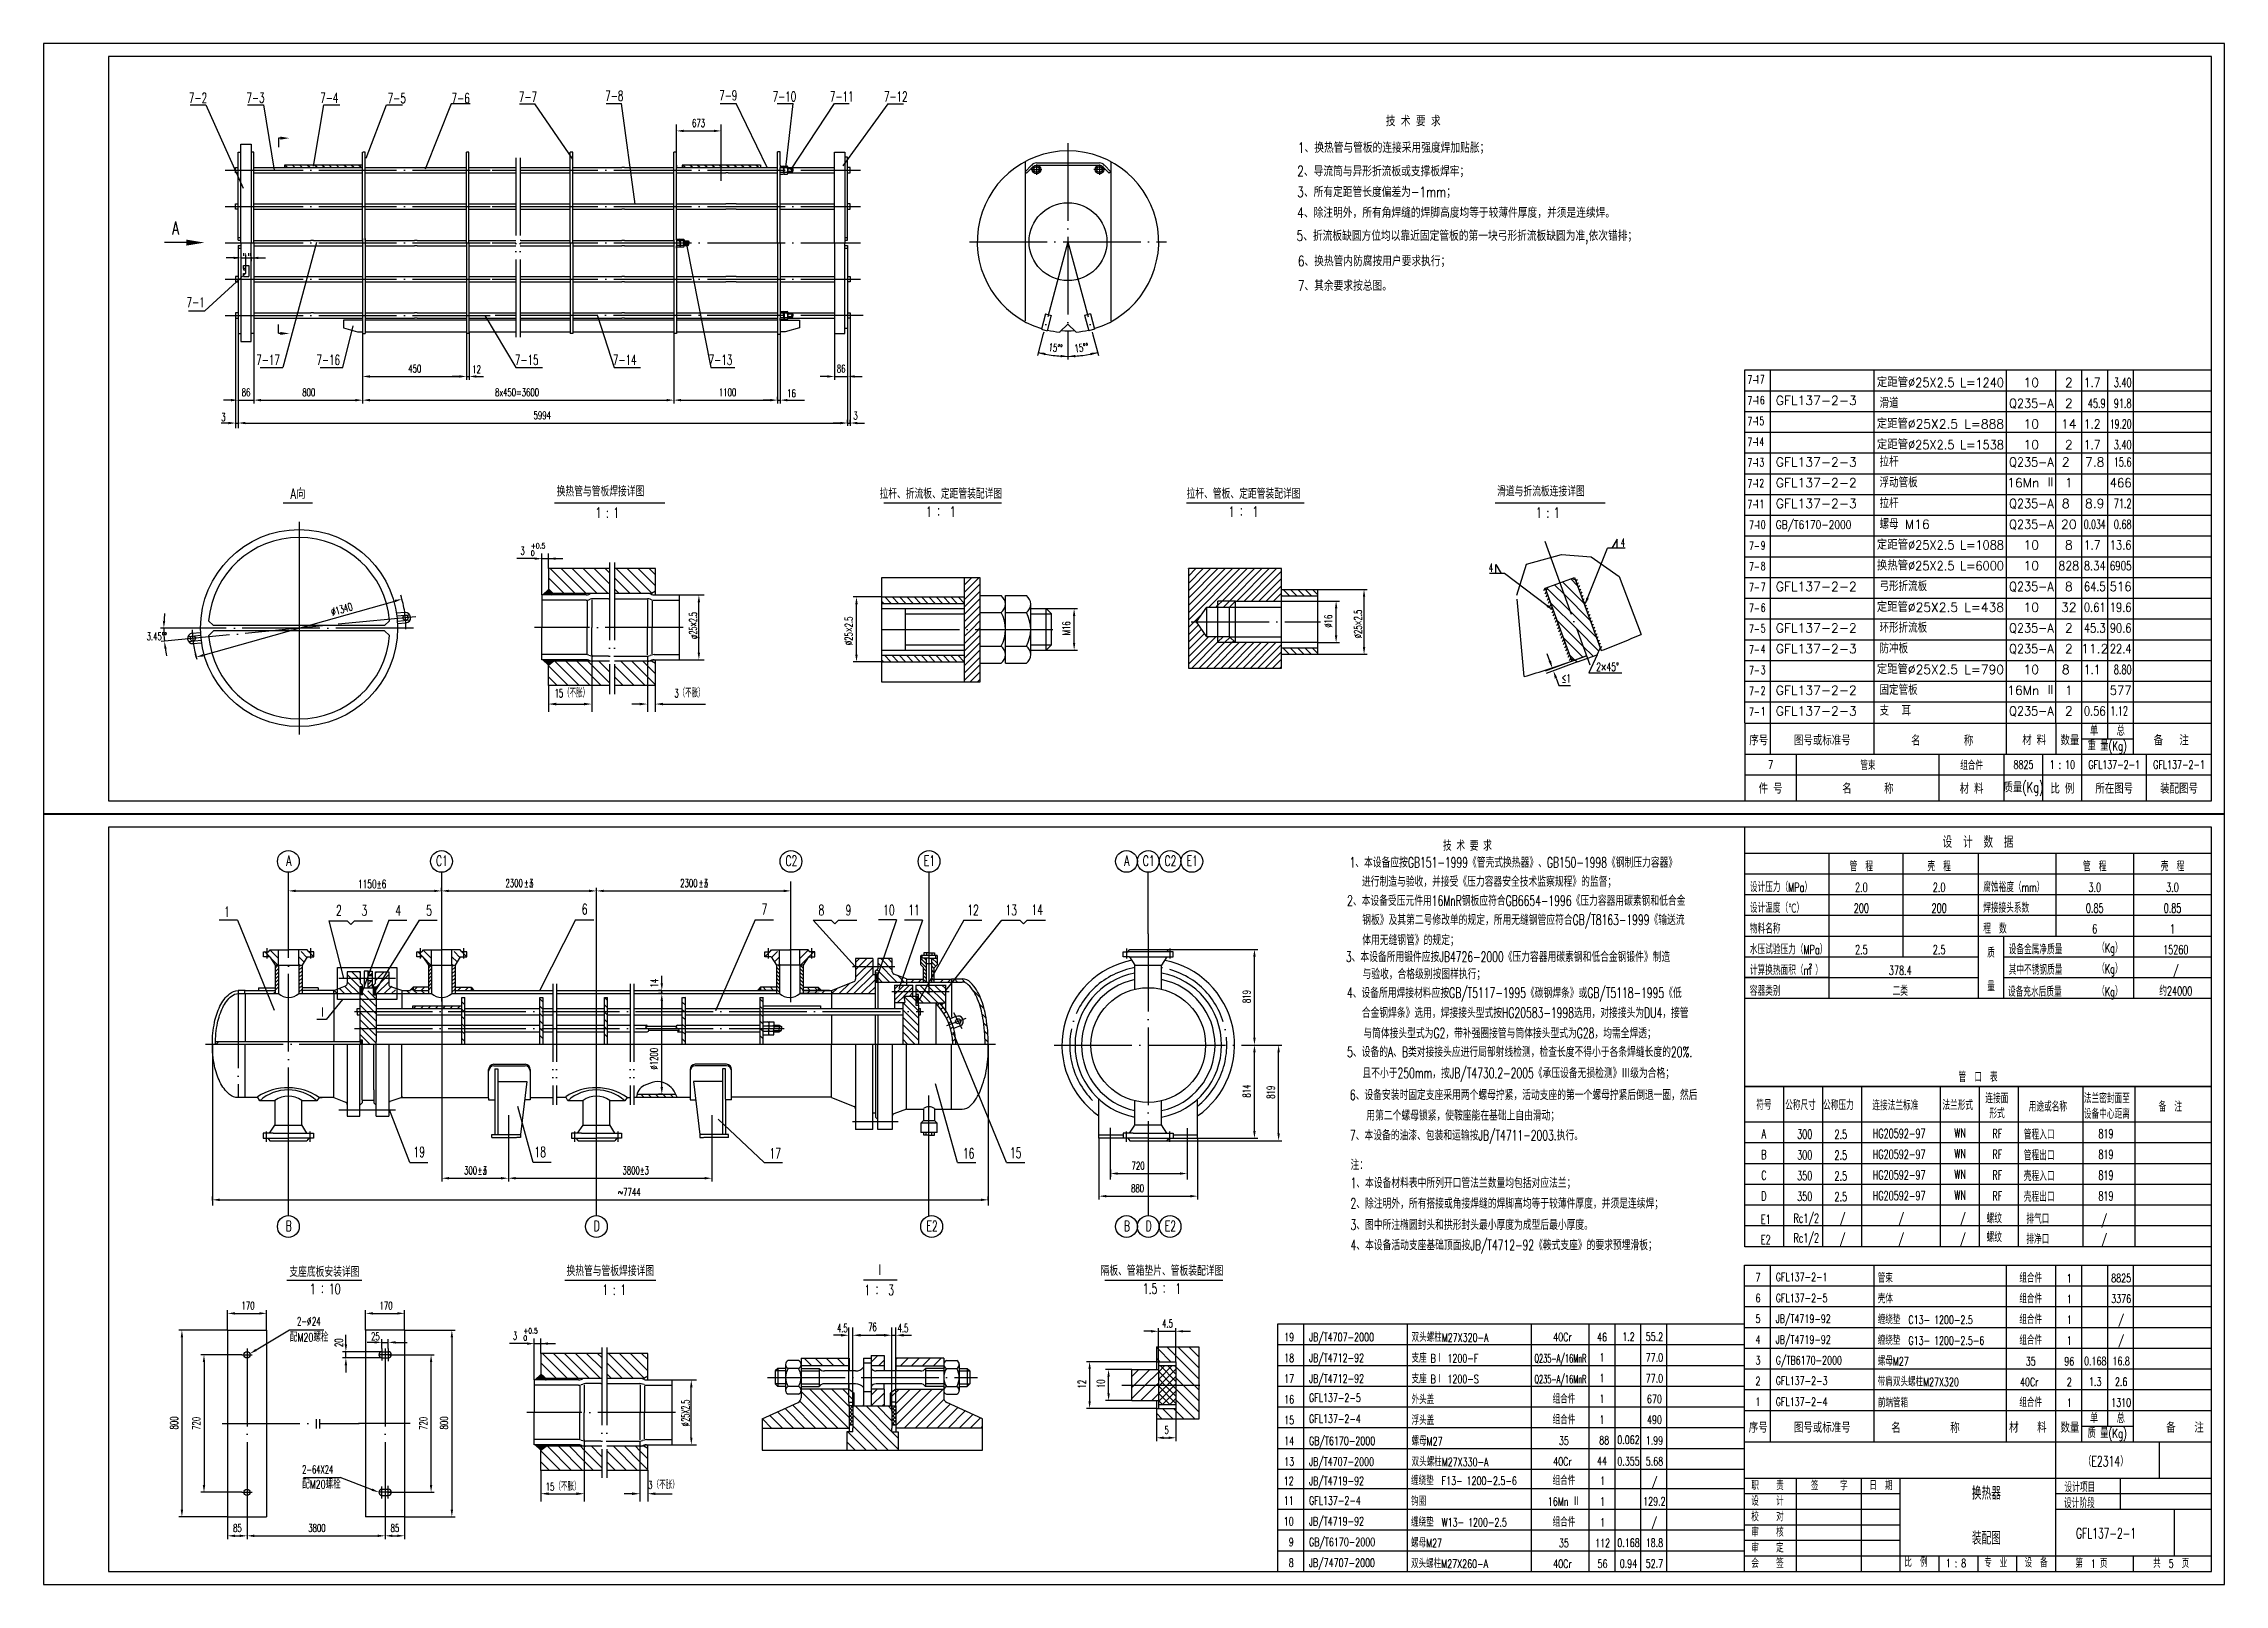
# Model space of a CAD drawing. Extents: x -955 to 1252, y 69 to 1417.
# Drawn here: x -526 to 315, y 815 to 1409 of the extents above; entities that cross this region are included whole.
import ezdxf
from ezdxf.enums import TextEntityAlignment as Align

# ---------------------------------------------------------------- set-up
doc = ezdxf.new("R2010")
doc.units = 0
doc.header["$MEASUREMENT"] = 0
doc.linetypes.add('DASHDOT-M', pattern=[36, 30, -3, 0, -3])
doc.linetypes.add('DIVIDE-M', pattern=[39, 30, -3, 0, -3, 0, -3])
doc.layers.get('0').update_dxf_attribs({"linetype": 'CONTINUOUS'})
for name, color, linetype in [('1', 3, 'CONTINUOUS'), ('CDR_DWG1', 4, 'CONTINUOUS'), ('CDR_DWG2', 2, 'CONTINUOUS'), ('CDR_DWG3', 1, 'DASHDOT-M'), ('CDR_DWG4', 3, 'DIVIDE-M')]:
    doc.layers.add(name, color=color, linetype=linetype)
doc.styles.add('HZ', font='romans', dxfattribs={"width": 0.7, "bigfont": 'hz'})
doc.styles.get("Standard").update_dxf_attribs({"font": 'romans', "width": 0.7, "height": 3})

msp = doc.modelspace()

# ---------------------------------------------------------------- texts
at = {"style": 'HZ'}
for s, height, width, p in [('673', 3, 0.65, (-275.47, 1376.46)), ('           技 术 要 求', 4, 0.75, (-32.52, 1376.76)), ('1、换热管与管板的连接采用强度焊加贴胀；', 4, 0.75, (-41.82, 1366.53)), ('2、导流筒与异形折流板或支撑板焊牢；', 4, 0.75, (-42.07, 1357.45)), ('3、所有定距管长度偏差为-1mm；', 4, 0.75, (-42.07, 1349.45)), ('4、除注明外，所有角焊缝的焊脚高度均等于较薄件厚度，并须是连续焊。', 4, 0.75, (-42.07, 1341.45)), ('5、折流板缺圆方位均以靠近固定管板的第一块弓形折流板缺圆为准,依次错排；', 4, 0.75, (-42.34, 1332.56)), ('"', 3, 0.65, (-448.82, 1324.77)), ('"', 3, 0.65, (-446.82, 1324.77)), ('6、换热管内防腐按用户要求执行；', 4, 0.75, (-41.87, 1322.79)), ('7、其余要求按总图。', 4, 0.75, (-41.87, 1313.31)), ('450', 3, 0.65, (-384.89, 1281.78)), ('12', 3, 0.65, (-360.21, 1281.55)), ('86', 3, 0.65, (-219.62, 1281.78)), ('7-', 3.2, 0.65, (131.57, 1277.4)), ('86', 3, 0.65, (-449.12, 1272.65)), ('800', 3, 0.65, (-425.77, 1272.65)), ('8x450=3600', 3, 0.65, (-351.43, 1272.65)), ('1100', 3, 0.65, (-265.09, 1272.65)), ('16', 3, 0.65, (-238.76, 1272.28)), ('7-', 3.2, 0.65, (131.57, 1269.4)), ('3', 3, 0.65, (-457.03, 1263.09)), ('5994', 3, 0.65, (-336.57, 1263.82)), ('3', 3, 0.65, (-213.26, 1263.7)), ('7-', 3.2, 0.65, (131.57, 1261.4)), ('7-', 3.2, 0.65, (131.57, 1253.4)), ('7-', 3.2, 0.65, (131.57, 1245.4)), ('7-', 3.2, 0.65, (131.57, 1237.4)), ('7-', 3.2, 0.65, (131.57, 1229.36)), ('7-', 3.2, 0.65, (132.26, 1221.37)), ('GB/T6170-2000', 3.2, 0.8, (142.48, 1221.54)), ('3', 3, 0.6, (-341.57, 1211.53)), ('0', 2, 0.7, (-337.61, 1211.18)), ('+0.5', 2, 0.7, (-337.61, 1213.97)), ('4', 3.2, 0.6, (82.71, 1214.65)), ('7-', 3.2, 0.65, (132.26, 1213.37)), ('4', 3.2, 0.6, (31.83, 1204.93)), ('7-', 3.2, 0.65, (132.26, 1205.37)), ('7-', 3.2, 0.65, (132.26, 1197.37)), ('7-', 3.2, 0.65, (132.26, 1189.37)), ('3.45%%d%%d', 3, 0.65, (-485.79, 1178.54)), ('7-', 3.2, 0.65, (132.26, 1181.37)), ('7-', 3.2, 0.65, (132.26, 1173.37)), ('≤1', 3.2, 0.6, (59.94, 1162.22)), ('7-', 3.2, 0.65, (132.26, 1165.37)), ('15（不胀）', 3.2, 0.6, (-328.44, 1156.55)), ('3（不胀）', 3.2, 0.6, (-282.27, 1156.55)), ('7-', 3.2, 0.65, (132.26, 1157.37)), ('7-', 3.2, 0.65, (132.26, 1149.37)), ('单', 3.5, 0.7, (263.66, 1141.87)), ('总', 3.5, 0.7, (273.92, 1141.82)), ('序号', 3.5, 0.8, (132.27, 1138.1)), ('图号或标准号', 3.5, 0.8, (149.5, 1138.11)), ('名        称', 3.5, 0.8, (194.67, 1138)), ('材 料', 3.5, 0.8, (237.54, 1138.17)), ('数量', 3.5, 0.8, (252.27, 1138.12)), ('重 量(Kg)', 3.5, 0.7, (262.72, 1136.09)), ('备   注', 3.5, 0.8, (288.22, 1138.12)), ('          技 术 要 求', 4, 0.65, (-5.25, 1097.4)), ('1、本设备应按GB151-1999《管壳式换热器》、GB150-1998《钢制压力容器》', 4, 0.65, (-21.91, 1090.91)), ('2300', 3, 0.65, (-347.4, 1083.42)), ('%%p%%p', 3, 0.65, (-340.25, 1083.42)), ('3', 3, 0.65, (-338.3, 1083.42)), ('2300', 3, 0.65, (-280.02, 1083.42)), ('%%p%%p', 3, 0.65, (-272.87, 1083.42)), ('3', 3, 0.65, (-270.92, 1083.42)), ('  进行制造与验收，并接受《压力容器安全技术监察规程》的监督；', 4, 0.65, (-20.67, 1083.53)), ('设计压力（MPa）', 3.5, 0.65, (132.48, 1081.53)), ('腐蚀裕度（mm）', 3.5, 0.65, (222.48, 1081.53)), ('2、本设备受压元件用16MnR钢板应符合GB6654-1996《压力容器用碳素钢和低合金', 4, 0.65, (-22.83, 1076.16)), ('设计温度（℃）', 3.5, 0.65, (132.48, 1073.53)), ('焊接接头系数', 3.5, 0.65, (222.48, 1073.53)), ('钢板》及其第二号修改单的规定，所用无缝钢管应符合GB/T8163-1999《输送流', 4, 0.65, (-16.98, 1068.78)), ('物料名称', 3.5, 0.65, (132.48, 1065.53)), ('程  数', 3.5, 0.65, (222.48, 1065.53)), ('体用无缝钢管》的规定；', 4, 0.65, (-16.98, 1060.98)), ('水压试验压力（MPa）', 3.5, 0.65, (132.48, 1057.53)), ('设备金属净质量', 3.5, 0.65, (232.29, 1057.51)), ('（Kg）', 3.5, 0.65, (266.42, 1058.12)), ('3、本设备所用锻件应按JB4726-2000《压力容器用碳素钢和低合金钢锻件》制造', 4, 0.65, (-23.32, 1054.52)), ('与验收，合格级别按图样执行；', 4, 0.65, (-16.9, 1047.89)), ('计算换热面积（m ）', 3.5, 0.65, (132.48, 1049.53)), ('2', 1.75, 0.65, (155.25, 1052.07)), ('其中不锈钢质量', 3.5, 0.65, (232.29, 1049.65)), ('（Kg）', 3.5, 0.65, (266.42, 1050.12)), ('4、设备所用焊接材料应按GB/T5117-1995《碳钢焊条》或GB/T5118-1995《低', 4, 0.65, (-22.91, 1040.63)), ('容器类别', 3.5, 0.65, (132.48, 1041.53)), ('设备充水后质量', 3.5, 0.65, (232.02, 1041.19)), ('（Kg）', 3.5, 0.65, (266.42, 1041.35)), ('合金钢焊条》选用，焊接接头型式按HG20583-1998选用，对接接头为DU4，接管', 4, 0.65, (-17.17, 1032.94)), ('与筒体接头型式为G2，带补强圈接管与筒体接头型式为G28，均需全焊透；', 4, 0.65, (-16.57, 1025.08)), ('5、设备的A、B类对接接头应进行局部射线检测，检查长度不得小于各条焊缝长度的20%.', 4, 0.65, (-22.83, 1017.85)), ('且不小于250mm，按JB/T4730.2-2005《承压设备无损检测》Ⅲ级为合格；', 4, 0.65, (-16.92, 1009.7)), ('6、设备安装时固定支座采用两个螺母拧紧，活动支座的第一个螺母拧紧后倒退一圈，然后', 4, 0.65, (-21.77, 1001.27)), ('符号', 3.5, 0.65, (134.96, 997.56)), ('公称尺寸', 3.5, 0.65, (146.11, 997.46)), ('公称压力', 3.5, 0.65, (160.72, 997.46)), ('连接法兰标准', 3.5, 0.65, (179.73, 997.36)), ('法兰形式', 3.5, 0.65, (206.73, 997.46)), ('连接面', 3.5, 0.65, (223.3, 1000.09)), ('法兰密封面至', 3.5, 0.65, (261.28, 1000.09)), ('  用第二个螺母锁紧，使鞍座能在基础上自由滑动；', 4, 0.65, (-18.97, 993.36)), (' 形式', 3.5, 0.65, (223.3, 994.27)), ('用途或名称', 3.5, 0.65, (240.01, 996.88)), ('设备中心距离', 3.5, 0.65, (261.28, 994.1)), ('备  注', 3.5, 0.65, (290.1, 996.88)), ('7、本设备的油漆、包装和运输按JB/T4711-2003.执行。', 4, 0.65, (-21.75, 985.71)), ('WN', 3.5, 0.65, (211.33, 986.87)), ('RF', 3.5, 0.65, (226, 986.57)), ('管程入口', 3.5, 0.65, (238.15, 986.11)), ('819', 3.5, 0.65, (266.89, 986.57)), ('注：', 4, 0.65, (-21.52, 974.3)), ('WN', 3.5, 0.65, (211.33, 978.87)), ('RF', 3.5, 0.65, (226, 978.57)), ('管程出口', 3.5, 0.65, (238.15, 978.11)), ('819', 3.5, 0.65, (266.89, 978.57)), ('~7744', 3, 0.65, (-304.02, 964.31)), ('880', 3, 0.65, (-106.14, 965.72)), ('1、本设备材料表中所列开口管法兰数量均包括对应法兰；', 4, 0.65, (-21.53, 967.35)), ('WN', 3.5, 0.65, (211.33, 970.87)), ('RF', 3.5, 0.65, (226, 970.57)), ('壳程入口', 3.5, 0.65, (238.15, 970.11)), ('819', 3.5, 0.65, (266.89, 970.57)), ('2、除注明外，所有搭接或角接焊缝的焊脚高均等于较薄件厚度，并须是连续焊；', 4, 0.65, (-21.53, 959.43)), ('WN', 3.5, 0.65, (211.33, 962.87)), ('RF', 3.5, 0.65, (226, 962.57)), ('壳程出口', 3.5, 0.65, (238.15, 962.11)), ('819', 3.5, 0.65, (266.89, 962.57)), ('3、图中所注椭圆封头和拱形封头最小厚度为成型后最小厚度。', 4, 0.65, (-21.53, 951.2)), ('E1', 3.5, 0.65, (136.71, 953.5)), ('Rc1/2', 3.5, 0.65, (149.31, 953.97)), ('Rc1/2', 3.5, 0.65, (149.31, 946.38)), ('/', 3.5, 0.65, (167.15, 953.83)), ('/', 3.5, 0.65, (189.78, 953.83)), ('/', 3.5, 0.65, (213.53, 953.83)), ('螺纹', 3.5, 0.65, (223.78, 953.81)), ('螺纹', 3.5, 0.65, (223.78, 946.52)), ('排气口', 3.5, 0.65, (239.1, 953.63)), ('/', 3.5, 0.65, (268.01, 953.32)), ('4、本设备活动支座基础顶面按JB/T4712-92《鞍式支座》的要求预埋滑板；', 4, 0.65, (-21.52, 943.39)), ('E2', 3.5, 0.65, (136.71, 945.66)), ('/', 3.5, 0.65, (167.15, 945.98)), ('/', 3.5, 0.65, (189.78, 945.98)), ('/', 3.5, 0.65, (213.53, 945.98)), ('排净口', 3.5, 0.65, (239.1, 945.78)), ('/', 3.5, 0.65, (268.01, 945.77)), ('GFL137-2-1', 3.2, 0.7, (142.47, 931.43)), ('管束', 3.2, 0.7, (181.81, 930.96)), ('GFL137-2-5', 3.2, 0.7, (142.47, 923.34)), ('壳体', 3.2, 0.7, (181.81, 922.96)), ('170', 3, 0.65, (-449.18, 920.53)), ('2-', 3.2, 0.6, (-427.79, 914.36)), ('%%c', 3.2, 0.6, (-423.95, 914.36)), ('24', 3.2, 0.6, (-422.03, 914.36)), ('170', 3, 0.65, (-395.95, 920.53)), ('JB/T4719-92', 3.2, 0.7, (142.47, 915.34)), ('缠绕垫  C13- 1200-2.5', 3.2, 0.7, (181.81, 914.96)), ('配M20螺栓', 3.2, 0.7, (-430.56, 908.16)), ('25', 3, 0.65, (-399.26, 908.66)), ('3', 3, 0.6, (-344.5, 908.87)), ('0', 2, 0.7, (-340.53, 908.52)), ('+0.5', 2, 0.7, (-340.53, 911.31)), ('4.5', 3.2, 0.6, (-219.53, 911.73)), ('76', 3.2, 0.6, (-207.53, 912.19)), ('4.5', 3.2, 0.6, (-196.16, 911.73)), ('4.5', 3, 0.65, (-94.19, 913.63)), ('JB/T4707-2000', 3.2, 0.7, (-37.52, 908.27)), ('双头螺柱M27X320-A', 3.2, 0.7, (2.02, 908.1)), ('JB/T4719-92', 3.2, 0.7, (142.47, 907.34)), ('缠绕垫  G13- 1200-2.5-6', 3.2, 0.7, (181.81, 906.96)), ('JB/T4712-92', 3.2, 0.7, (-37.52, 900.27)), ('支座 BⅠ 1200-F', 3.2, 0.7, (2.02, 900.1)), ('G/TB6170-2000', 3.2, 0.7, (142.47, 899.34)), ('螺母M27', 3.2, 0.7, (181.81, 898.96)), ('JB/T4712-92', 3.2, 0.7, (-37.52, 892.27)), ('支座 BⅠ 1200-S', 3.2, 0.7, (2.02, 892.1)), ('GFL137-2-3', 3.2, 0.7, (142.47, 891.43)), ('带肩双头螺柱M27X320', 3.2, 0.7, (181.81, 890.96)), ('GFL137-2-5', 3.2, 0.7, (-37.52, 884.88)), ('外头盖', 3.2, 0.7, (2.02, 884.1)), ('GFL137-2-4', 3.2, 0.7, (142.47, 883.34)), ('前端管箱', 3.2, 0.7, (181.86, 882.87)), ('5', 3, 0.65, (-93.27, 872.56)), ('GFL137-2-4', 3.2, 0.7, (-37.52, 876.79)), ('浮头盖', 3.2, 0.7, (2.02, 876.1)), ('序号', 4, 0.8, (132.04, 873.01)), ('图号或标准号', 4, 0.7, (149.49, 873.03)), ('名        称', 4, 0.8, (186.96, 872.91)), ('材   料', 4, 0.8, (232.44, 873.08)), ('数量', 4, 0.8, (252.23, 873.03)), ('质 量(Kg)', 3.5, 0.7, (262.71, 871.01)), ('单', 3.5, 0.7, (263.65, 876.78)), ('总', 3.5, 0.7, (273.92, 876.73)), ('备   注', 4, 0.8, (293.04, 873.03)), ('GB/T6170-2000', 3.2, 0.7, (-37.52, 868.27)), ('螺母M27', 3.2, 0.7, (2.02, 868.1)), ('2-64X24', 3.2, 0.6, (-425.83, 857.23)), ('JB/T4707-2000', 3.2, 0.7, (-37.52, 860.27)), ('双头螺柱M27X330-A', 3.2, 0.7, (2.02, 860.1)), ('（E2314）', 4, 0.65, (260.85, 860.03)), ('配M20螺栓', 3.2, 0.7, (-425.82, 851.48)), ('15（不胀）', 3, 0.65, (-331.9, 850.68)), ('3（不胀）', 3, 0.65, (-292.37, 851.36)), ('JB/T4719-92', 3.2, 0.7, (-37.52, 852.82)), ('缠绕垫  F13- 1200-2.5-6', 3.2, 0.7, (1.82, 852.87)), ('职    责', 3.2, 0.7, (133.03, 850.92)), ('签     字', 3.2, 0.7, (156.04, 850.87)), ('日  期', 3.2, 0.7, (178.59, 850.96)), ('设计项目', 3.5, 0.65, (253.82, 850.15)), ('JB/T4719-92', 3.2, 0.7, (-37.53, 837.26)), ('GFL137-2-4', 3.2, 0.7, (-37.53, 845.26)), ('钩圈', 3.2, 0.7, (1.81, 844.87)), ('校    对', 3.2, 0.7, (133.03, 838.92)), ('设    计', 3.2, 0.7, (133.03, 844.92)), ('设计阶段', 3.5, 0.65, (253.61, 844)), ('85', 3, 0.65, (-452.45, 834.76)), ('3800', 3, 0.65, (-423.47, 834.76)), ('85', 3, 0.65, (-391.71, 834.76)), ('GB/T6170-2000', 3.2, 0.7, (-37.53, 829.26)), ('缠绕垫  W13- 1200-2.5', 3.2, 0.7, (1.81, 836.87)), ('审    核', 3.2, 0.7, (133.03, 832.92)), ('GFL137-2-1', 4, 0.65, (258.25, 832.21)), ('JB/74707-2000', 3.2, 0.7, (-37.53, 821.26)), ('双头螺柱M27X260-A', 3.2, 0.7, (1.81, 820.87)), ('螺母M27', 3.2, 0.7, (1.81, 828.87)), ('会    签', 3.2, 0.7, (133.03, 820.92)), ('审    定', 3.2, 0.7, (133.03, 826.92)), ('比  例', 3.2, 0.7, (192.06, 821.34)), ('1 : 8', 3.2, 0.7, (208.02, 821.16)), ('专  业', 3.2, 0.7, (222.84, 821.13)), ('设  备', 3.2, 0.7, (238.41, 821.13)), ('第  1 页', 3.2, 0.7, (258.01, 820.93)), ('共  5  页', 3.2, 0.7, (288.01, 820.93))]:
    msp.add_text(s, height=height, dxfattribs=dict(at, width=width)).set_placement(p)
for s, rotation, width, p in [('15%%d%%d', 353.56982, 0.65, (-138.1, 1290.12)), ('15%%d%%d', 7.5, 0.65, (-127.73, 1289.53)), ('%%c1340', 16, 0.65, (-414.15, 1187.91)), ('φ25×2.5', 90, 0.6, (-273.56, 1179.06)), ('%%c25×2.5', 90, 0.65, (-213.55, 1176.68)), ('%%c16', 90, 0.65, (-28.58, 1183.39)), ('%%c25×2.5', 90, 0.65, (-17.16, 1179.31)), ('M16', 90, 0.65, (-129.61, 1180.5)), ('14', 90, 0.65, (-288.51, 1044.66)), ('819', 90, 0.65, (-60.07, 1038.65)), ('%%c1200', 90, 0.65, (-288.63, 1013.03)), ('814', 90, 0.65, (-60.07, 1002.23)), ('819', 90, 0.65, (-50.75, 1001.77)), ('20', 90, 0.65, (-410.16, 906.05)), ('12', 90, 0.65, (-123.64, 890.07)), ('10', 90, 0.65, (-116.32, 890.23)), ('25X2.5', 90, 0.6, (-276.48, 877.26)), ('800', 90, 0.65, (-473.69, 874.28)), ('720', 90, 0.65, (-465.17, 874.11)), ('720', 90, 0.65, (-377.6, 874.11)), ('800', 90, 0.65, (-369.58, 874.28)), ('%%c', 90, 0.6, (-276.48, 875.46))]:
    msp.add_text(s, height=3, rotation=rotation, dxfattribs=dict(at, width=width)).set_placement(p)
for s, width, p in [('17', 0.65, (138.19, 1277.54)), ('16', 0.65, (138.19, 1269.54)), ('15', 0.65, (137.98, 1261.54)), ('14', 0.65, (137.98, 1253.54)), ('13', 0.65, (137.98, 1245.54)), ('12', 0.65, (137.98, 1237.54)), ('11', 0.65, (137.98, 1229.54)), ('10', 0.65, (138.48, 1221.54)), ('9', 0.65, (138.48, 1213.54)), ('8', 0.65, (138.48, 1205.54)), ('7', 0.65, (138.48, 1197.54)), ('6', 0.65, (138.48, 1189.54)), ('5', 0.65, (138.48, 1181.54)), ('4', 0.65, (138.48, 1173.54)), ('3', 0.65, (138.48, 1165.54)), ('2', 0.65, (138.48, 1157.54)), ('1', 0.65, (138.48, 1149.54)), ('7', 0.7, (136.56, 931.34)), ('6', 0.7, (136.56, 923.34)), ('5', 0.7, (136.56, 915.34)), ('19', 0.7, (-43.26, 908.27)), ('4', 0.7, (136.56, 907.34)), ('18', 0.7, (-43.26, 900.27)), ('3', 0.7, (136.56, 899.34)), ('17', 0.7, (-43.26, 892.27)), ('2', 0.7, (136.56, 891.34)), ('16', 0.7, (-43.26, 884.27)), ('1', 0.7, (136.56, 883.34)), ('15', 0.7, (-43.26, 876.27)), ('14', 0.7, (-43.26, 868.27)), ('13', 0.7, (-43.26, 860.27)), ('12', 0.7, (-43.43, 852.82)), ('11', 0.7, (-43.44, 845.26)), ('10', 0.7, (-43.44, 837.26)), ('9', 0.7, (-43.44, 829.26)), ('8', 0.7, (-43.44, 821.26))]:
    msp.add_text(s, height=3.2, dxfattribs=dict(at, width=width)).set_placement(p, align=Align.RIGHT)
for s, width, p, p2 in [('定距管%%C25X2.5 L=1240', 0.86116, (181.48, 1276.2), (230.48, 1276.2)), ('1.7 ', 0.709859, (261.28, 1276.2), (269.68, 1276.2)), (' 3.40', 0.572727, (271.28, 1276.2), (279.68, 1276.2)), ('Q235-A', 0.8256, (232.48, 1268.2), (249.68, 1268.2)), (' 45.9', 0.57931, (261.28, 1268.2), (269.68, 1268.2)), (' 91.8', 0.572727, (271.28, 1268.2), (279.68, 1268.2)), ('定距管%%C25X2.5 L=888', 0.914748, (181.48, 1260.2), (230.48, 1260.2)), ('1.2 ', 0.709859, (261.28, 1260.2), (269.68, 1260.2)), ('19.20', 0.57931, (271.28, 1260.2), (279.68, 1260.2)), ('定距管%%C25X2.5 L=1538', 0.86116, (181.48, 1252.2), (230.48, 1252.2)), ('1.7 ', 0.709859, (261.28, 1252.2), (269.68, 1252.2)), (' 3.40', 0.572727, (271.28, 1252.2), (279.68, 1252.2)), ('Q235-A', 0.8256, (232.48, 1245.54), (249.68, 1245.54)), (' 15.6', 0.572727, (271.28, 1245.54), (279.68, 1245.54)), ('466', 0.884211, (271.28, 1237.54), (279.68, 1237.54)), ('Q235-A', 0.8256, (232.48, 1229.54), (249.68, 1229.54)), (' 71.2', 0.572727, (271.28, 1229.54), (279.68, 1229.54)), ('Q235-A', 0.8256, (232.48, 1221.54), (249.68, 1221.54)), ('0.034', 0.572727, (261.28, 1221.54), (269.68, 1221.54)), (' 0.68', 0.572727, (271.28, 1221.54), (279.68, 1221.54)), ('定距管%%C25X2.5 L=1088', 0.86116, (181.48, 1213.54), (230.48, 1213.54)), ('1.7 ', 0.709859, (261.28, 1213.54), (269.68, 1213.54)), ('13.6', 0.752239, (271.28, 1213.54), (279.68, 1213.54)), ('换热管%%C25X2.5 L=6000', 0.86116, (181.48, 1205.54), (230.48, 1205.54)), ('828', 0.842105, (251.48, 1205.54), (259.48, 1205.54)), ('8.34', 0.741176, (261.28, 1205.54), (269.68, 1205.54)), ('6905', 0.654545, (271.28, 1205.54), (279.68, 1205.54)), ('Q235-A', 0.8256, (232.48, 1197.54), (249.68, 1197.54)), ('64.5', 0.752239, (261.28, 1197.54), (269.68, 1197.54)), ('516', 0.884211, (271.28, 1197.54), (279.68, 1197.54)), ('定距管%%C25X2.5 L=438', 0.914748, (181.48, 1189.54), (230.48, 1189.54)), ('0.61', 0.82623, (261.28, 1189.54), (269.68, 1189.54)), ('19.6', 0.752239, (271.28, 1189.54), (279.68, 1189.54)), ('Q235-A', 0.8256, (232.48, 1181.54), (249.68, 1181.54)), ('45.3', 0.752239, (261.28, 1181.54), (269.68, 1181.54)), ('90.6', 0.752239, (271.28, 1181.54), (279.68, 1181.54)), ('定距管%%C25X2.5 L=790', 0.914748, (181.48, 1165.54), (230.48, 1165.54)), ('Q235-A', 0.8256, (232.48, 1173.54), (249.68, 1173.54)), ('1.1 ', 0.709859, (261.28, 1165.54), (269.68, 1165.54)), ('22.4', 0.741176, (271.28, 1173.54), (279.68, 1173.54)), (' 8.80', 0.572727, (271.28, 1165.54), (279.68, 1165.54)), ('577', 0.884211, (271.28, 1157.54), (279.68, 1157.54)), ('Q235-A', 0.8256, (232.48, 1149.54), (249.68, 1149.54)), ('0.56', 0.752239, (261.28, 1149.54), (269.68, 1149.54)), (' 1.12', 0.572727, (269.91, 1149.54), (278.31, 1149.54))]:
    msp.add_text(s, height=3.5, dxfattribs=dict(at, width=width)).set_placement(p, p2, align=Align.FIT)
for s, p in [('10', (240.98, 1276.2)), ('2', (255.48, 1276.2)), ('2', (255.48, 1268.2)), ('10', (240.98, 1260.2)), ('14', (255.48, 1260.2)), ('10', (240.98, 1252.2)), ('2', (255.48, 1252.2)), ('2 ', (255.48, 1245.54)), ('7.8', (265.48, 1245.54)), ('16Mn Ⅱ', (240.98, 1237.54)), ('1', (255.48, 1237.54)), ('8 ', (255.48, 1229.54)), ('8.9', (265.48, 1229.54)), ('20', (255.48, 1221.54)), ('10', (240.98, 1213.54)), ('8', (255.48, 1213.54)), ('10', (240.98, 1205.54)), ('8', (255.48, 1197.54)), ('10', (240.98, 1189.54)), ('32', (255.48, 1189.54)), ('2', (255.48, 1181.54)), ('10', (240.98, 1165.54)), ('8 ', (255.48, 1165.54)), ('2', (255.48, 1173.54)), ('11.2', (265.48, 1173.54)), ('16Mn Ⅱ', (240.98, 1157.54)), ('1', (255.48, 1157.54)), ('2', (255.48, 1149.54))]:
    msp.add_text(s, height=3.5, dxfattribs=at).set_placement(p, align=Align.CENTER)
for s, p in [('GFL137-2-3', (142.48, 1269.28)), ('滑道', (182.48, 1268.2)), ('GFL137-2-3', (142.48, 1245.54)), ('拉杆', (182.48, 1245.54)), ('GFL137-2-2', (142.48, 1237.54)), ('浮动管板', (182.48, 1237.54)), ('GFL137-2-3', (142.48, 1229.54)), ('拉杆', (182.48, 1229.54)), ('螺母 M16', (182.48, 1221.54)), ('GFL137-2-2', (142.48, 1197.54)), ('弓形折流板', (182.48, 1197.54)), ('GFL137-2-2', (142.48, 1181.54)), ('环形折流板', (182.48, 1181.54)), ('防冲板', (182.48, 1173.54)), ('GFL137-2-3', (142.48, 1173.54)), ('GFL137-2-2', (142.48, 1157.54)), ('固定管板', (182.48, 1157.54)), ('GFL137-2-3', (142.48, 1149.54)), ('支  耳', (182.48, 1149.54))]:
    msp.add_text(s, height=3.5, dxfattribs=at).set_placement(p)
for s, height, width, p in [('7', 3.2, 0.7, (140.49, 1130.62)), ('管束', 3.2, 0.7, (177.99, 1130.62)), ('组合件', 3.2, 0.7, (217.99, 1130.62)), ('8825', 3.2, 0.7, (237.99, 1130.62)), ('1 : 10', 3.2, 0.7, (252.99, 1130.62)), ('GFL137-2-1', 3.2, 0.7, (272.99, 1130.62)), ('GFL137-2-1', 3.2, 0.7, (297.99, 1130.62)), ('件 号', 4, 0.7, (140.49, 1121.62)), ('名      称', 4, 0.7, (177.99, 1121.62)), ('材 料', 4, 0.7, (217.99, 1121.62)), ('质量(Kg)', 4, 0.7, (237.99, 1121.62)), ('比 例', 4, 0.7, (252.99, 1121.62)), ('所在图号', 4, 0.7, (272.99, 1121.62)), ('装配图号', 4, 0.7, (297.99, 1121.62)), ('质', 3.5, 0.65, (225.48, 1058.33)), ('量', 3.5, 0.65, (225.48, 1045.33)), ('换热器', 5, 0.65, (223.71, 849.97)), ('装配图', 5, 0.65, (223.71, 832.63))]:
    msp.add_text(s, height=height, dxfattribs=dict(at, width=width)).set_placement(p, align=Align.MIDDLE)
for s, height, width, p in [('设  计  数  据', 4.5, 0.68, (220.48, 1098.53)), ('管  程', 3.5, 0.65, (175.48, 1089.53)), ('壳  程', 3.5, 0.65, (205.48, 1089.53)), ('管  程', 3.5, 0.65, (265.48, 1089.53)), ('壳  程', 3.5, 0.65, (295.48, 1089.53)), ('1150%%P6 ', 3.2, 0.65, (-398.09, 1082.99)), ('2.0', 3.5, 0.65, (175.48, 1081.53)), ('2.0', 3.5, 0.65, (205.48, 1081.53)), ('3.0', 3.5, 0.65, (265.48, 1081.53)), ('3.0', 3.5, 0.65, (295.48, 1081.53)), ('200', 3.5, 0.65, (175.48, 1073.53)), ('200', 3.5, 0.65, (205.48, 1073.53)), ('0.85', 3.5, 0.65, (265.48, 1073.53)), ('0.85', 3.5, 0.65, (295.48, 1073.53)), ('6', 3.5, 0.65, (265.48, 1065.53)), ('1', 3.5, 0.65, (295.48, 1065.53)), ('2.5', 3.5, 0.65, (175.48, 1057.53)), ('2.5', 3.5, 0.65, (205.48, 1057.53)), ('15260', 3.5, 0.65, (296.73, 1057.53)), ('378.4', 3.5, 0.65, (190.48, 1049.53)), ('/', 3.5, 0.65, (296.73, 1049.53)), ('二类', 3.5, 0.65, (190.48, 1041.53)), ('约24000', 3.5, 0.65, (296.73, 1041.53)), ('管  口  表', 3.5, 0.65, (220.48, 1008.3)), ('A', 3.5, 0.65, (137.9, 986.51)), ('300', 3.5, 0.65, (153.64, 986.37)), ('2.5', 3.5, 0.65, (167.55, 986.28)), ('HG20592-97', 3.5, 0.65, (190.05, 986.64)), ('B', 3.5, 0.65, (137.9, 978.51)), ('300', 3.5, 0.65, (153.64, 978.37)), ('2.5', 3.5, 0.65, (167.55, 978.28)), ('HG20592-97', 3.5, 0.65, (190.05, 978.64)), ('C', 3.5, 0.65, (137.9, 970.51)), ('350', 3.5, 0.65, (153.64, 970.37)), ('2.5', 3.5, 0.65, (167.55, 970.28)), ('HG20592-97', 3.5, 0.65, (190.05, 970.64)), ('D', 3.5, 0.65, (137.9, 962.51)), ('350', 3.5, 0.65, (153.64, 962.37)), ('2.5', 3.5, 0.65, (167.55, 962.28)), ('HG20592-97', 3.5, 0.65, (190.05, 962.64)), ('组合件', 3.2, 0.7, (240.79, 930.96)), ('1', 3.2, 0.7, (255.67, 930.96)), ('8825', 3.2, 0.7, (275.67, 931.05)), ('组合件', 3.2, 0.7, (240.79, 922.96)), ('1', 3.2, 0.7, (255.67, 922.96)), ('3376', 3.2, 0.7, (275.67, 923.05)), ('组合件', 3.2, 0.7, (240.79, 914.96)), ('1', 3.2, 0.7, (255.67, 914.96)), ('/', 3.2, 0.7, (275.67, 915.05)), ('40Cr ', 3.2, 0.7, (60.98, 908.32)), ('46', 3.2, 0.7, (75.48, 908.26)), ('1.2', 3.2, 0.7, (85.68, 908.41)), ('55.2', 3.2, 0.7, (95.68, 908.41)), ('组合件', 3.2, 0.7, (240.79, 906.96)), ('1', 3.2, 0.7, (255.67, 906.96)), ('/', 3.2, 0.7, (275.67, 907.05)), ('Q235-A/16MnR', 3.2, 0.58, (59.44, 900.06)), ('1', 3.2, 0.7, (75.48, 900.47)), ('77.0', 3.2, 0.7, (95.68, 900.41)), ('35', 3.2, 0.7, (240.79, 898.96)), ('96', 3.2, 0.7, (255.67, 898.96)), ('0.168', 3.2, 0.7, (265.67, 899.05)), ('16.8', 3.2, 0.7, (275.67, 899.05)), ('Q235-A/16MnR', 3.2, 0.58, (59.44, 892.06)), ('1', 3.2, 0.7, (75.48, 892.47)), ('77.0', 3.2, 0.7, (95.68, 892.41)), ('40Cr ', 3.2, 0.7, (240.97, 890.96)), ('2', 3.2, 0.7, (255.67, 890.96)), ('1.3', 3.2, 0.7, (265.67, 891.05)), ('2.6', 3.2, 0.7, (275.67, 891.05)), ('组合件', 3.2, 0.7, (60.79, 884.32)), ('1', 3.2, 0.7, (75.48, 884.47)), ('670', 3.2, 0.7, (95.68, 884.41)), ('组合件', 3.2, 0.7, (240.79, 882.96)), ('1', 3.2, 0.7, (255.67, 882.96)), ('1310', 3.2, 0.7, (275.67, 883.05)), ('组合件', 3.2, 0.7, (60.79, 876.32)), ('1', 3.2, 0.7, (75.48, 876.47)), ('490', 3.2, 0.7, (95.68, 876.41)), ('35', 3.2, 0.7, (60.79, 868.32)), ('88', 3.2, 0.7, (76.31, 868.53)), ('0.062', 3.2, 0.7, (85.67, 868.69)), ('1.99', 3.2, 0.7, (95.68, 868.41)), ('40Cr ', 3.2, 0.7, (60.98, 860.32)), ('44', 3.2, 0.7, (75.48, 860.53)), ('0.355', 3.2, 0.7, (85.68, 860.41)), ('5.68', 3.2, 0.7, (95.68, 860.41)), ('组合件', 3.2, 0.7, (60.79, 852.87)), ('1', 3.2, 0.7, (75.68, 852.87)), ('/', 3.2, 0.7, (95.68, 852.41)), ('16Mn Ⅱ', 3.2, 0.7, (60.79, 844.87)), ('1', 3.2, 0.7, (75.67, 844.87)), ('129.2', 3.2, 0.7, (95.67, 844.96)), ('组合件', 3.2, 0.7, (60.79, 836.87)), ('1', 3.2, 0.7, (75.67, 836.87)), ('/', 3.2, 0.7, (95.67, 836.96)), ('35', 3.2, 0.7, (60.79, 828.87)), ('112', 3.2, 0.7, (75.67, 828.87)), ('0.168', 3.2, 0.7, (85.67, 828.96)), ('18.8', 3.2, 0.7, (95.67, 828.96)), ('40Cr ', 3.2, 0.7, (60.97, 820.87)), ('56', 3.2, 0.7, (75.67, 820.87)), ('0.94', 3.2, 0.7, (85.67, 820.96)), ('52.7', 3.2, 0.7, (95.67, 820.96))]:
    msp.add_text(s, height=height, dxfattribs=dict(at, width=width)).set_placement(p, align=Align.CENTER)
at = {"layer": 'CDR_DWG1', "style": 'HZ', "width": 0.65}
for s, height, p in [('7-2', 3.8, (-465.98, 1385.83)), ('7-3', 3.8, (-443.81, 1385.83)), ('7-4', 3.8, (-415.37, 1385.83)), ('7-5', 3.8, (-389.32, 1385.68)), ('7-6', 3.8, (-364.67, 1385.68)), ('7-7', 3.8, (-338.71, 1386.17)), ('7-8', 3.8, (-305.43, 1386.6)), ('7-9', 3.8, (-261.49, 1386.78)), ('7-10', 3.8, (-239.81, 1386.33)), ('7-11', 3.8, (-217.73, 1386.33)), ('7-12', 3.8, (-196.88, 1386.33)), ('7-1', 3.8, (-466.91, 1306.99)), ('7-17', 3.8, (-438.97, 1284.77)), ('7-16', 3.8, (-415.75, 1284.77)), ('7-15', 3.8, (-339.24, 1284.77)), ('7-14', 3.8, (-301.41, 1284.77)), ('7-13', 3.8, (-264.48, 1284.77)), ('6', 4, (-316.89, 1072.88)), ('7', 4, (-247.52, 1072.88)), ('8', 4, (-225.59, 1072.51)), ('9', 4, (-215.16, 1072.51)), ('10', 4, (-199.56, 1072.51)), ('11', 4, (-189.87, 1072.51)), ('12', 4, (-167.08, 1072.51)), ('13', 4, (-152.4, 1072.51)), ('14', 4, (-142.34, 1072.66)), ('1', 4, (-454.79, 1071.9)), ('2', 4, (-411.65, 1072.38)), ('3', 4, (-401.84, 1072.38)), ('4', 4, (-388.73, 1072.38)), ('5', 4, (-376.88, 1072.38)), ('19', 4, (-380.68, 979.29)), ('18', 4, (-334.02, 979.29)), ('17', 4, (-243.38, 978.71)), ('16', 4, (-168.8, 978.71)), ('15', 4, (-150.64, 978.93))]:
    msp.add_text(s, height=height, dxfattribs=at).set_placement(p, align=Align.CENTER)
for s, p in [('300', (-363.37, 972.63)), ('3', (-356.22, 972.63)), ('3800%%p3', (-302.29, 972.63)), ('720', (-105.94, 974.45)), ('%%p%%p', (-358.17, 972.63))]:
    msp.add_text(s, height=3, dxfattribs=at).set_placement(p)
at = {"layer": 'CDR_DWG2', "style": 'HZ'}
for s, height, width, p in [('A', 5, 0.7, (-476.01, 1335.06)), ('A向', 4, 0.7, (-430.34, 1233.1)), ('换热管与管板焊接详图', 4, 0.65, (-327.67, 1234.04)), ('滑道与折流板连接详图', 4, 0.65, (35.01, 1234.04)), ('1 : 1', 4, 0.65, (-312.69, 1225.79)), ('1 : 1', 4, 0.65, (50, 1225.79)), ('Ⅰ', 4, 0.65, (-419.64, 1033.07)), ('支座底板安装详图', 4, 0.65, (-430.76, 933.09)), ('换热管与管板焊接详图', 4, 0.65, (-323.88, 933.46)), ('I', 4, 0.65, (-203.47, 933.92)), ('1 ：10', 4, 0.65, (-422.85, 926.42)), ('1 : 1', 4, 0.65, (-310, 926.17)), ('1 ： 3', 4, 0.65, (-208.98, 926.02))]:
    msp.add_text(s, height=height, dxfattribs=dict(at, width=width)).set_placement(p)
at = {"layer": 'CDR_DWG2', "style": 'HZ', "width": 0.65}
for s, p in [('拉杆、折流板、定距管装配详图', (-179.52, 1235.33)), ('拉杆、管板、定距管装配详图', (-62.78, 1235.33)), ('1 ： 1', (-179.52, 1228.17)), ('1 ： 1', (-62.78, 1228.17)), ('隔板、管箱垫片、管板装配详图', (-94.23, 935.72)), ('1.5 ： 1', (-94.23, 928.55))]:
    msp.add_text(s, height=4, dxfattribs=at).set_placement(p, align=Align.MIDDLE)
for s, p in [('A', (-430.98, 1091.56)), ('C1', (-371.9, 1091.56)), ('C2', (-237.14, 1091.56)), ('E1', (-183.91, 1091.56)), ('A', (-107.75, 1091.56)), ('C1', (-99.36, 1091.56)), ('C2', (-90.96, 1091.56)), ('E1', (-82.57, 1091.56)), ('B', (-430.98, 950.76)), ('D', (-312.18, 950.76)), ('E2', (-182.89, 950.76)), ('B', (-107.75, 950.76)), ('D', (-99.36, 950.76)), ('E2', (-90.96, 950.76))]:
    msp.add_text(s, height=4, dxfattribs=at).set_placement(p, align=Align.CENTER)

# ---------------------------------------------------------------- blocks, each defined once
blk = doc.blocks.new('*X49')
for p, q in [((124.85, 108.5), (114.48, 118.86)), ((129.09, 108.5), (115, 122.59)), ((133.33, 108.5), (118.33, 123.5)), ((133.5, 112.57), (122.57, 123.5)), ((133.5, 116.82), (126.82, 123.5)), ((135, 119.56), (131.06, 123.5)), ((103.63, 108.5), (100.09, 112.04)), ((107.87, 108.5), (102.99, 113.38)), ((112.12, 108.5), (105.9, 114.72)), ((116.36, 108.5), (108.8, 116.06)), ((120.6, 108.5), (111.7, 117.4))]:
    blk.add_line(p, q)
blk = doc.blocks.new('*X119')
at = {"layer": '1', "color": 0, "linetype": 'Continuous'}
for p, q in [((-22604.09, -21029.47), (-22610.18, -21023.39)), ((-22599.85, -21029.47), (-22609.47, -21019.85)), ((-22595.61, -21029.47), (-22605.23, -21019.85)), ((-22591.37, -21029.47), (-22600.99, -21019.85)), ((-22587.12, -21029.47), (-22596.75, -21019.85)), ((-22586.66, -21025.69), (-22592.5, -21019.85)), ((-22586.66, -21021.45), (-22588.26, -21019.85)), ((-22578.64, -21029.47), (-22584.66, -21023.45)), ((-22574.4, -21029.47), (-22584.02, -21019.85)), ((-22570.27, -21029.36), (-22579.78, -21019.85)), ((-22568.91, -21026.47), (-22575.53, -21019.85)), ((-22568.91, -21022.22), (-22571.29, -21019.85)), ((-22608.92, -21028.89), (-22610.18, -21027.63)), ((-22582.88, -21029.47), (-22584.66, -21027.69)), ((-22602.59, -21064.92), (-22610.18, -21057.33)), ((-22598.35, -21064.92), (-22607.66, -21055.6)), ((-22594.1, -21064.92), (-22603.42, -21055.6)), ((-22593.45, -21061.32), (-22599.18, -21055.6)), ((-22593.45, -21057.08), (-22594.93, -21055.6)), ((-22586.66, -21063.88), (-22593.45, -21057.08)), ((-22586.66, -21059.63), (-22590.69, -21055.6)), ((-22577.13, -21064.92), (-22584.66, -21057.39)), ((-22572.89, -21064.92), (-22582.2, -21055.61)), ((-22571.98, -21061.58), (-22577.96, -21055.61)), ((-22571.98, -21057.34), (-22573.72, -21055.61)), ((-22568.91, -21060.41), (-22571.98, -21057.34)), ((-22606.83, -21064.92), (-22610.18, -21061.57)), ((-22589.86, -21064.92), (-22593.45, -21061.32)), ((-22581.38, -21064.92), (-22584.66, -21061.63)), ((-22568.91, -21064.65), (-22571.98, -21061.58))]:
    blk.add_line(p, q, dxfattribs=at)
blk = doc.blocks.new('*X118')
at = {"layer": '1', "color": 0, "linetype": 'Continuous'}
for p, q in [((-22612.29, -21055.04), (-22612.33, -21055.08)), ((-22611.86, -21055.04), (-22612.11, -21055.28)), ((-22612.03, -21055.04), (-22610.02, -21057.04)), ((-22611.44, -21055.04), (-22611.9, -21055.49)), ((-22611.02, -21055.04), (-22611.68, -21055.7)), ((-22611.6, -21055.04), (-22609.78, -21056.85)), ((-22610.59, -21055.04), (-22611.46, -21055.91)), ((-22610.17, -21055.04), (-22611.25, -21056.11)), ((-22611.18, -21055.04), (-22609.54, -21056.67)), ((-22609.74, -21055.04), (-22611.03, -21056.32)), ((-22609.32, -21055.04), (-22610.81, -21056.53)), ((-22610.75, -21055.04), (-22609.3, -21056.48)), ((-22608.89, -21055.04), (-22610.59, -21056.74)), ((-22608.47, -21055.04), (-22610.38, -21056.94)), ((-22610.33, -21055.04), (-22609.07, -21056.3)), ((-22608.18, -21055.17), (-22610.15, -21057.14)), ((-22609.91, -21055.04), (-22608.83, -21056.11)), ((-22609.48, -21055.04), (-22608.59, -21055.93)), ((-22609.06, -21055.04), (-22608.35, -21055.74)), ((-22608.63, -21055.04), (-22608.18, -21055.49)), ((-22608.18, -21055.59), (-22608.26, -21055.67)), ((-22608.21, -21055.04), (-22608.18, -21055.06))]:
    blk.add_line(p, q, dxfattribs=at)
blk = doc.blocks.new('*X117')
at = {"layer": '1', "color": 0, "linetype": 'Continuous'}
for p, q in [((-22612.29, -21030.04), (-22612.33, -21029.99)), ((-22611.86, -21030.04), (-22612.11, -21029.79)), ((-22612.03, -21030.04), (-22610.02, -21028.03)), ((-22611.44, -21030.04), (-22611.9, -21029.58)), ((-22611.02, -21030.04), (-22611.68, -21029.37)), ((-22611.6, -21030.04), (-22609.78, -21028.22)), ((-22610.59, -21030.04), (-22611.46, -21029.17)), ((-22610.17, -21030.04), (-22611.25, -21028.96)), ((-22611.18, -21030.04), (-22609.54, -21028.4)), ((-22609.74, -21030.04), (-22611.03, -21028.75)), ((-22609.32, -21030.04), (-22610.81, -21028.54)), ((-22610.75, -21030.04), (-22609.31, -21028.59)), ((-22608.89, -21030.04), (-22610.6, -21028.34)), ((-22608.47, -21030.04), (-22610.38, -21028.13)), ((-22610.33, -21030.04), (-22609.07, -21028.77)), ((-22608.18, -21029.91), (-22610.15, -21027.93)), ((-22609.91, -21030.04), (-22608.83, -21028.96)), ((-22609.48, -21030.04), (-22608.59, -21029.14)), ((-22609.06, -21030.04), (-22608.35, -21029.33)), ((-22608.63, -21030.04), (-22608.18, -21029.58)), ((-22608.18, -21029.48), (-22608.26, -21029.4)), ((-22608.21, -21030.04), (-22608.18, -21030.01))]:
    blk.add_line(p, q, dxfattribs=at)
blk = doc.blocks.new('*X53')
at = {"color": 0}
for p, q in [((115.22, 62.77), (117.8, 65.36)), ((118.05, 61.36), (120.22, 63.53)), ((124.74, 63.81), (125.29, 64.36)), ((126.53, 61.36), (129.53, 64.36)), ((130.77, 61.36), (133.77, 64.36)), ((135.02, 61.36), (138.02, 64.36)), ((139.26, 61.36), (142.26, 64.36)), ((115.22, 50.04), (117.53, 52.36)), ((115.27, 45.86), (120.22, 50.8)), ((119.52, 45.86), (120.22, 46.56))]:
    blk.add_line(p, q, dxfattribs=at)
blk = doc.blocks.new('*X54')
at = {"color": 0}
for p, q in [((122.74, 49.08), (126.02, 52.36)), ((124.72, 38.33), (138.75, 52.36)), ((124.72, 42.57), (134.5, 52.36)), ((124.72, 46.82), (130.26, 52.36)), ((127.99, 37.36), (142.99, 52.36)), ((132.23, 37.36), (143.32, 48.44)), ((136.47, 37.36), (145.74, 46.62)), ((140.72, 37.36), (148.64, 45.28)), ((144.96, 37.36), (151.54, 43.94)), ((149.2, 37.36), (154.44, 42.6)), ((153.44, 37.36), (157.35, 41.26)), ((157.69, 37.36), (158.22, 37.89))]:
    blk.add_line(p, q, dxfattribs=at)
blk = doc.blocks.new('*X50')
for p, q in [((106.73, 44.39), (108.21, 45.86)), ((106.73, 45.8), (106.79, 45.86)), ((108.22, 43.82), (106.73, 45.31)), ((106.73, 42.97), (108.22, 44.46)), ((108.22, 42.4), (106.73, 43.89)), ((106.73, 41.56), (108.22, 43.04)), ((108.22, 40.99), (106.73, 42.48)), ((108.22, 45.23), (107.59, 45.86)), ((106.73, 40.14), (108.22, 41.63)), ((108.22, 39.58), (106.73, 41.06)), ((106.73, 38.73), (108.22, 40.22)), ((107.78, 38.6), (106.73, 39.65)), ((108.02, 38.6), (108.22, 38.8))]:
    blk.add_line(p, q)
blk = doc.blocks.new('*X52')
at = {"color": 0}
for p, q in [((121.77, 28.86), (108.22, 42.4)), ((125.62, 29.25), (109.01, 45.86)), ((123.22, 35.89), (113.25, 45.86)), ((123.22, 40.13), (117.5, 45.86)), ((123.22, 44.37), (121.74, 45.86)), ((113.28, 28.86), (106.28, 35.86)), ((117.53, 28.86), (108.22, 38.16)), ((125.62, 33.49), (123.25, 35.86)), ((109.04, 28.86), (105.88, 32.02))]:
    blk.add_line(p, q, dxfattribs=at)
blk = doc.blocks.new('*X51')
at = {"color": 0}
for p, q in [((92.35, 61.36), (89.35, 64.36)), ((96.59, 61.36), (93.59, 64.36)), ((100.84, 61.36), (97.84, 64.36)), ((105.08, 61.36), (102.08, 64.36)), ((106.69, 63.99), (106.32, 64.36))]:
    blk.add_line(p, q, dxfattribs=at)
blk = doc.blocks.new('*X20')
for p, q in [((90.66, 104.5), (85.24, 109.92)), ((90.66, 107.33), (87.36, 110.63)), ((90.66, 101.68), (84.29, 108.04)), ((90.66, 98.85), (84.29, 105.21)), ((90.66, 96.02), (84.29, 102.38)), ((90.66, 93.19), (84.29, 99.56)), ((90.66, 90.36), (84.29, 96.73)), ((88.12, 90.08), (84.29, 93.9))]:
    blk.add_line(p, q)
blk = doc.blocks.new('*X46')
for p, q in [((154.86, 207.18), (153.66, 208.38)), ((154.86, 204.35), (153.66, 205.55)), ((154.86, 201.52), (153.66, 202.72)), ((154.86, 198.7), (153.66, 199.9)), ((154.86, 195.87), (153.66, 197.07)), ((154.83, 193.07), (153.66, 194.24))]:
    blk.add_line(p, q)
blk = doc.blocks.new('*X47')
for p, q in [((135.11, 205.82), (136.07, 206.79)), ((137.94, 205.82), (138.9, 206.79)), ((140.76, 205.82), (141.73, 206.79)), ((143.59, 205.82), (144.56, 206.79)), ((146.42, 205.82), (147.39, 206.79)), ((149.25, 205.82), (150.22, 206.79)), ((152.08, 205.82), (153.05, 206.79))]:
    blk.add_line(p, q)
blk = doc.blocks.new('*X48')
at = {"color": 0}
for p, q in [((113.06, 199.34), (113.36, 199.65)), ((113.75, 198.94), (113.06, 199.64)), ((113.06, 198.92), (113.75, 199.61)), ((113.75, 198.52), (113.06, 199.21)), ((113.06, 198.5), (113.75, 199.19)), ((113.75, 198.1), (113.06, 198.79)), ((113.33, 198.1), (113.06, 198.36)), ((113.08, 198.1), (113.75, 198.76)), ((113.75, 199.37), (113.47, 199.65)), ((113.51, 198.1), (113.75, 198.34))]:
    blk.add_line(p, q, dxfattribs=at)
blk = doc.blocks.new('*X19')
for p, q in [((41.06, 114.6), (44.43, 117.97)), ((41.06, 117.43), (41.6, 117.97)), ((41.06, 111.77), (46.21, 116.92)), ((41.64, 109.52), (46.21, 114.09)), ((44.47, 109.52), (47.32, 112.37)), ((47.29, 109.52), (48.73, 110.96))]:
    blk.add_line(p, q)
blk = doc.blocks.new('*X25')
for p, q in [((85.38, 225.75), (83.45, 227.68)), ((88.87, 225.09), (85.69, 228.27)), ((99.8, 225.47), (97.59, 227.68)), ((102.35, 225.75), (99.78, 228.32)), ((88.61, 222.51), (85.86, 225.27)), ((98.72, 223.72), (96.77, 225.67)), ((97.1, 222.51), (96.77, 222.85))]:
    blk.add_line(p, q)
blk = doc.blocks.new('*X27')
for p, q in [((140.74, 221.35), (141.9, 222.51)), ((140.74, 219.93), (141.94, 221.13)), ((140.74, 218.52), (141.94, 219.72)), ((140.74, 217.11), (141.94, 218.31)), ((140.74, 215.69), (141.94, 216.89)), ((140.74, 214.28), (141.94, 215.48)), ((140.74, 212.86), (141.94, 214.06))]:
    blk.add_line(p, q)
blk = doc.blocks.new('*X28')
for p, q in [((149.84, 221.96), (150.39, 222.51)), ((149.84, 220.55), (151.04, 221.75)), ((149.84, 219.13), (151.04, 220.34)), ((149.84, 217.72), (151.04, 218.93)), ((149.84, 216.3), (151.04, 217.51)), ((149.84, 214.89), (151.04, 216.1)), ((149.84, 213.48), (151.04, 214.68)), ((149.84, 212.06), (151.04, 213.27))]:
    blk.add_line(p, q)
blk = doc.blocks.new('*X21')
for p, q in [((114.44, 233.24), (115.33, 234.12)), ((114.44, 233.94), (114.62, 234.12)), ((114.44, 232.53), (115.36, 233.45)), ((115.36, 232.54), (114.44, 233.45)), ((115.17, 232.02), (114.44, 232.75)), ((114.46, 232.02), (114.44, 232.04)), ((115.36, 233.24), (114.48, 234.12)), ((114.64, 232.02), (115.36, 232.74)), ((115.36, 233.95), (115.19, 234.12))]:
    blk.add_line(p, q)
blk = doc.blocks.new('*X23')
for p, q in [((159.06, 238.25), (160.3, 239.5)), ((161.89, 238.25), (163.13, 239.5))]:
    blk.add_line(p, q)
blk = doc.blocks.new('*X40')
for p, q in [((117.47, 219.29), (118.39, 220.21)), ((118.04, 218.45), (119.01, 219.42))]:
    blk.add_line(p, q)
blk = doc.blocks.new('*X41')
for p, q in [((117.47, 215.05), (118.81, 216.39)), ((117.52, 213.69), (119.01, 215.18)), ((118.94, 213.69), (119.01, 213.76))]:
    blk.add_line(p, q)
blk = doc.blocks.new('*X22')
for p, q in [((142.09, 238.25), (143.33, 239.49)), ((144.92, 238.25), (146.15, 239.49)), ((147.75, 238.25), (147.88, 238.39))]:
    blk.add_line(p, q)
blk = doc.blocks.new('*X26')
for p, q in [((133.56, 211.51), (132.36, 212.71)), ((136.38, 211.51), (135.18, 212.71)), ((139.21, 211.51), (138.01, 212.71))]:
    blk.add_line(p, q)
blk = doc.blocks.new('*X44')
for p, q in [((209.78, 208.83), (208.66, 209.95)), ((209.78, 206), (208.66, 207.12)), ((209.78, 203.17), (208.66, 204.29)), ((209.78, 200.34), (208.66, 201.46)), ((209.78, 197.51), (208.66, 198.64)), ((209.78, 194.69), (208.66, 195.81))]:
    blk.add_line(p, q)
blk = doc.blocks.new('*X45')
for p, q in [((184.86, 208.29), (183.66, 209.49)), ((184.86, 205.47), (183.66, 206.67)), ((184.86, 202.64), (183.66, 203.84)), ((184.86, 199.81), (183.66, 201.01)), ((184.86, 196.98), (183.66, 198.18)), ((184.86, 194.15), (183.66, 195.35))]:
    blk.add_line(p, q)
blk = doc.blocks.new('*X43')
for p, q in [((239.86, 207.03), (238.66, 208.23)), ((239.86, 204.21), (238.66, 205.41)), ((239.86, 201.38), (238.66, 202.58)), ((239.86, 209.86), (239.65, 210.07)), ((239.86, 198.55), (238.66, 199.75)), ((239.86, 195.72), (238.66, 196.92)), ((239.68, 193.07), (238.66, 194.09))]:
    blk.add_line(p, q)
blk = doc.blocks.new('*X42')
for p, q in [((269.86, 208.15), (268.66, 209.35)), ((269.86, 205.32), (268.66, 206.52)), ((269.86, 202.49), (268.66, 203.69)), ((269.86, 199.66), (268.66, 200.86)), ((269.86, 196.83), (268.66, 198.03)), ((269.86, 194.01), (268.66, 195.21))]:
    blk.add_line(p, q)
blk = doc.blocks.new('*X24')
for p, q in [((218.61, 171.71), (217.45, 172.87)), ((221.44, 171.71), (220.24, 172.91)), ((224.27, 171.71), (223.07, 172.91)), ((227.1, 171.71), (225.9, 172.91)), ((229.92, 171.71), (228.72, 172.91))]:
    blk.add_line(p, q)
blk = doc.blocks.new('*X30')
for p, q in [((346.25, 236.4), (345.08, 237.58)), ((349.22, 236.27), (347.91, 237.58)), ((355.19, 230.3), (352.46, 233.02)), ((356.59, 226.07), (354.89, 227.77)), ((357.34, 222.49), (355.91, 223.91)), ((357.78, 219.22), (356.47, 220.53)), ((358.03, 216.14), (356.8, 217.37)), ((358.13, 213.21), (356.96, 214.38))]:
    blk.add_line(p, q)
blk = doc.blocks.new('*X38')
for p, q in [((337.12, 207.01), (337.89, 207.78)), ((338.39, 205.46), (339.25, 206.31)), ((339.54, 203.78), (340.41, 204.65)), ((340.55, 201.96), (341.45, 202.85)), ((341.42, 200), (342.34, 200.92)), ((342.12, 197.87), (343.09, 198.84)), ((342.64, 195.56), (343.67, 196.59)), ((342.92, 193.01), (344.04, 194.13))]:
    blk.add_line(p, q)
blk = doc.blocks.new('*X34')
for p, q in [((329.73, 204.85), (324.1, 210.47)), ((328.73, 208.68), (326.93, 210.47)), ((329.73, 202.02), (323.8, 207.95)), ((329.73, 199.19), (323.8, 205.12)), ((329.73, 196.36), (323.8, 202.29)), ((329.73, 193.53), (323.8, 199.46)), ((328.36, 192.07), (323.8, 196.64)), ((325.53, 192.07), (323.8, 193.81))]:
    blk.add_line(p, q)
blk = doc.blocks.new('*X29')
for p, q in [((326.91, 236.4), (328.08, 237.57)), ((329.74, 236.4), (330.91, 237.57)), ((338.23, 236.4), (339.39, 237.57)), ((341.05, 236.4), (342.22, 237.57))]:
    blk.add_line(p, q)
blk = doc.blocks.new('*X39')
for p, q in [((302.02, 211.51), (312.11, 221.6)), ((304.85, 211.51), (312.11, 218.77)), ((305.51, 220.65), (309.84, 224.99)), ((305.51, 223.48), (307.01, 224.99)), ((305.51, 217.83), (312.11, 224.43)), ((296.36, 211.51), (298.5, 213.65)), ((299.19, 211.51), (303.21, 215.53)), ((307.68, 211.51), (313.17, 217)), ((310.51, 211.51), (313.17, 214.17))]:
    blk.add_line(p, q)
blk = doc.blocks.new('*X31')
for p, q in [((313.17, 218.41), (313.47, 218.72)), ((314.01, 218.44), (313.73, 218.72)), ((314.01, 217.74), (313.17, 218.58)), ((313.17, 217.71), (314.01, 218.55)), ((314.01, 217.03), (313.17, 217.87)), ((313.17, 217), (314.01, 217.84)), ((314.01, 216.32), (313.17, 217.16)), ((313.17, 216.29), (314.01, 217.13)), ((313.66, 215.97), (313.17, 216.46)), ((313.55, 215.97), (314.01, 216.43))]:
    blk.add_line(p, q)
blk = doc.blocks.new('*X35')
for p, q in [((318.61, 215.97), (313.74, 220.84)), ((321.43, 215.97), (314.01, 223.39)), ((319.63, 220.6), (315.24, 224.99)), ((319.63, 223.42), (318.07, 224.99)), ((315.78, 215.97), (314.01, 217.74)), ((324.26, 215.97), (321.86, 218.37))]:
    blk.add_line(p, q)
blk = doc.blocks.new('*X32')
for p, q in [((335.27, 207.78), (329.53, 213.53)), ((338.1, 207.78), (331.1, 214.78)), ((340.93, 207.78), (333.93, 214.78)), ((340.95, 210.6), (336.76, 214.78)), ((340.95, 213.43), (339.59, 214.78)), ((332.45, 207.78), (330.53, 209.7))]:
    blk.add_line(p, q)
blk = doc.blocks.new('*X36')
for p, q in [((334.23, 222.97), (332.2, 225)), ((334.23, 221.55), (332.2, 223.59)), ((332.69, 225.93), (332.45, 226.17)), ((334.23, 220.14), (333.22, 221.15)), ((334.23, 218.73), (333.22, 219.74)), ((334.23, 224.38), (333.48, 225.14)), ((334.23, 217.31), (333.22, 218.32)), ((334.16, 215.97), (333.22, 216.91))]:
    blk.add_line(p, q)
blk = doc.blocks.new('*X33')
for p, q in [((328.73, 209.93), (329.26, 210.47)), ((329.73, 209.8), (329.05, 210.47)), ((328.73, 209.22), (329.73, 210.22)), ((329.73, 209.09), (328.73, 210.09)), ((328.73, 208.52), (329.73, 209.52)), ((329.73, 208.38), (328.73, 209.38)), ((328.73, 207.81), (329.73, 208.81)), ((329.62, 207.78), (328.73, 208.68)), ((328.91, 207.78), (328.73, 207.97)), ((329.41, 207.78), (329.73, 208.1))]:
    blk.add_line(p, q)
blk = doc.blocks.new('*X37')
for p, q in [((337.95, 222.08), (336.28, 223.75)), ((337.35, 221.12), (336.28, 222.19)), ((337.35, 219.57), (336.28, 220.64)), ((337.35, 218.01), (336.28, 219.08)), ((338.39, 223.19), (336.44, 225.14)), ((338.39, 224.75), (337.94, 225.2)), ((337.35, 216.46), (336.28, 217.53)), ((336.28, 215.97), (336.28, 215.97))]:
    blk.add_line(p, q)
blk = doc.blocks.new('*X111')
at = {"layer": '1', "color": 0, "linetype": 'Continuous'}
for p, q in [((-22601.17, -20726.81), (-22607.25, -20720.72)), ((-22596.93, -20726.81), (-22606.55, -20717.18)), ((-22592.68, -20726.81), (-22602.31, -20717.18)), ((-22588.44, -20726.81), (-22598.06, -20717.18)), ((-22584.2, -20726.81), (-22593.82, -20717.18)), ((-22583.73, -20723.03), (-22589.58, -20717.18)), ((-22583.73, -20718.79), (-22585.34, -20717.18)), ((-22575.71, -20726.81), (-22581.73, -20720.79)), ((-22571.47, -20726.81), (-22581.09, -20717.18)), ((-22567.34, -20726.69), (-22576.85, -20717.18)), ((-22565.99, -20723.8), (-22572.61, -20717.18)), ((-22565.99, -20719.56), (-22568.37, -20717.18)), ((-22605.99, -20726.23), (-22607.25, -20724.96)), ((-22579.96, -20726.81), (-22581.73, -20725.03)), ((-22599.66, -20762.25), (-22607.25, -20754.66)), ((-22595.42, -20762.25), (-22604.74, -20752.94)), ((-22591.18, -20762.25), (-22600.49, -20752.94)), ((-22590.53, -20758.66), (-22596.25, -20752.94)), ((-22590.53, -20754.42), (-22592.01, -20752.94)), ((-22583.73, -20761.21), (-22590.53, -20754.42)), ((-22583.73, -20756.97), (-22587.76, -20752.94)), ((-22574.21, -20762.25), (-22581.73, -20754.73)), ((-22569.97, -20762.25), (-22579.28, -20752.94)), ((-22569.05, -20758.92), (-22575.03, -20752.94)), ((-22569.05, -20754.68), (-22570.79, -20752.94)), ((-22565.99, -20757.74), (-22569.05, -20754.68)), ((-22603.91, -20762.25), (-22607.25, -20758.91)), ((-22586.94, -20762.25), (-22590.53, -20758.66)), ((-22578.45, -20762.25), (-22581.73, -20758.97)), ((-22565.99, -20761.99), (-22569.05, -20758.92))]:
    blk.add_line(p, q, dxfattribs=at)
blk = doc.blocks.new('*X110')
at = {"layer": '1', "color": 0, "linetype": 'Continuous'}
for p, q in [((-22609.36, -20752.37), (-22609.41, -20752.41)), ((-22608.94, -20752.37), (-22609.19, -20752.62)), ((-22609.1, -20752.37), (-22607.1, -20754.38)), ((-22608.51, -20752.37), (-22608.97, -20752.83)), ((-22608.09, -20752.37), (-22608.75, -20753.04)), ((-22608.68, -20752.37), (-22606.86, -20754.19)), ((-22607.67, -20752.37), (-22608.54, -20753.24)), ((-22607.24, -20752.37), (-22608.32, -20753.45)), ((-22608.25, -20752.37), (-22606.62, -20754.01)), ((-22606.82, -20752.37), (-22608.1, -20753.66)), ((-22606.39, -20752.37), (-22607.89, -20753.86)), ((-22607.83, -20752.37), (-22606.38, -20753.82)), ((-22605.97, -20752.37), (-22607.67, -20754.07)), ((-22605.55, -20752.37), (-22607.45, -20754.28)), ((-22607.4, -20752.37), (-22606.14, -20753.63)), ((-22605.25, -20752.5), (-22607.22, -20754.48)), ((-22606.98, -20752.37), (-22605.9, -20753.45)), ((-22606.56, -20752.37), (-22605.66, -20753.26)), ((-22606.13, -20752.37), (-22605.42, -20753.08)), ((-22605.71, -20752.37), (-22605.25, -20752.83)), ((-22605.25, -20752.93), (-22605.33, -20753.01)), ((-22605.28, -20752.37), (-22605.25, -20752.4))]:
    blk.add_line(p, q, dxfattribs=at)
blk = doc.blocks.new('*X109')
at = {"layer": '1', "color": 0, "linetype": 'Continuous'}
for p, q in [((-22609.36, -20727.37), (-22609.41, -20727.33)), ((-22608.94, -20727.37), (-22609.19, -20727.12)), ((-22609.1, -20727.37), (-22607.1, -20725.37)), ((-22608.52, -20727.37), (-22608.97, -20726.92)), ((-22608.09, -20727.37), (-22608.75, -20726.71)), ((-22608.68, -20727.37), (-22606.86, -20725.55)), ((-22607.67, -20727.37), (-22608.54, -20726.5)), ((-22607.24, -20727.37), (-22608.32, -20726.29)), ((-22608.25, -20727.37), (-22606.62, -20725.74)), ((-22606.82, -20727.37), (-22608.1, -20726.09)), ((-22606.39, -20727.37), (-22607.89, -20725.88)), ((-22607.83, -20727.37), (-22606.38, -20725.92)), ((-22605.97, -20727.37), (-22607.67, -20725.67)), ((-22605.55, -20727.37), (-22607.45, -20725.47)), ((-22607.4, -20727.37), (-22606.14, -20726.11)), ((-22605.25, -20727.24), (-22607.23, -20725.27)), ((-22606.98, -20727.37), (-22605.9, -20726.3)), ((-22606.56, -20727.37), (-22605.66, -20726.48)), ((-22606.13, -20727.37), (-22605.42, -20726.67)), ((-22605.71, -20727.37), (-22605.25, -20726.92)), ((-22605.25, -20726.82), (-22605.33, -20726.74)), ((-22605.28, -20727.37), (-22605.25, -20727.34))]:
    blk.add_line(p, q, dxfattribs=at)
blk = doc.blocks.new('*X16')
for p, q in [((19.08, 29), (18.08, 30)), ((21.91, 29), (20.91, 30)), ((24.74, 29), (23.74, 30)), ((27.57, 29), (26.57, 30)), ((30.4, 29), (29.4, 30)), ((33.23, 29), (32.23, 30)), ((36.05, 29), (35.05, 30)), ((38.88, 29), (37.88, 30)), ((41.71, 29), (40.71, 30)), ((44.54, 29), (43.54, 30)), ((47.37, 29), (46.37, 30))]:
    blk.add_line(p, q)
blk = doc.blocks.new('*X17')
for p, q in [((19.08, 29), (18.08, 30)), ((21.91, 29), (20.91, 30)), ((24.74, 29), (23.74, 30)), ((27.57, 29), (26.57, 30)), ((30.4, 29), (29.4, 30)), ((33.23, 29), (32.23, 30)), ((36.05, 29), (35.05, 30)), ((38.88, 29), (37.88, 30)), ((41.71, 29), (40.71, 30)), ((44.54, 29), (43.54, 30)), ((47.37, 29), (46.37, 30))]:
    blk.add_line(p, q)
blk = doc.blocks.new('LGSGC1')
for p, q in [((304.37, 202), (305.37, 202)), ((304.37, 201), (305.37, 201)), ((304.37, 199), (305.37, 199)), ((304.37, 198), (305.37, 198))]:
    blk.add_line(p, q)
blk = doc.blocks.new('*X104')
at = {"layer": '1', "color": 0, "linetype": 'Continuous'}
for p, q in [((31.44, 28.45), (22.49, 37.4)), ((29.01, 35.12), (25.33, 38.8)), ((36.62, 31.75), (28.44, 39.93)), ((39.05, 25.08), (29.01, 35.12)), ((34.19, 38.42), (31.55, 41.06)), ((33.86, 21.78), (23.83, 31.82)), ((41.48, 18.41), (31.44, 28.45)), ((36.29, 15.11), (26.25, 25.15)), ((36.3, 10.86), (28.68, 18.48)), ((42.43, 13.22), (33.86, 21.78)), ((33.19, 9.73), (31.11, 11.81)), ((40.19, 11.21), (36.29, 15.11))]:
    blk.add_line(p, q, dxfattribs=at)
blk = doc.blocks.new('*X103')
at = {"layer": '1', "color": 0, "linetype": 'Continuous'}
for p, q in [((21.24, 36.59), (21.76, 37.49)), ((21.68, 35.36), (22.21, 36.27)), ((22.13, 34.14), (22.65, 35.04)), ((22.58, 32.91), (23.1, 33.81)), ((23.02, 31.68), (23.55, 32.59)), ((23.47, 30.46), (23.99, 31.36)), ((23.92, 29.23), (24.44, 30.13)), ((24.36, 28), (24.89, 28.91)), ((24.81, 26.78), (25.33, 27.68)), ((25.26, 25.55), (25.78, 26.45)), ((25.7, 24.32), (26.23, 25.23)), ((26.15, 23.1), (26.67, 24)), ((26.6, 21.87), (27.12, 22.77)), ((27.04, 20.64), (27.56, 21.55)), ((27.49, 19.42), (28.01, 20.32)), ((27.94, 18.19), (28.46, 19.09)), ((28.38, 16.96), (28.9, 17.87)), ((28.83, 15.73), (29.35, 16.64)), ((29.27, 14.51), (29.8, 15.41)), ((29.72, 13.28), (30.24, 14.19)), ((30.17, 12.05), (30.69, 12.96)), ((30.61, 10.83), (31.14, 11.73)), ((31.06, 9.6), (31.58, 10.51))]:
    blk.add_line(p, q, dxfattribs=at)
blk = doc.blocks.new('*X102')
at = {"layer": '1', "color": 0, "linetype": 'Continuous'}
for p, q in [((33.61, 40.02), (34.13, 40.92)), ((34.06, 38.79), (34.58, 39.7)), ((34.5, 37.57), (35.03, 38.47)), ((34.95, 36.34), (35.47, 37.24)), ((35.4, 35.11), (35.92, 36.02)), ((35.84, 33.89), (36.37, 34.79)), ((36.29, 32.66), (36.81, 33.56)), ((36.74, 31.43), (37.26, 32.34)), ((37.18, 30.21), (37.71, 31.11)), ((37.63, 28.98), (38.15, 29.88)), ((38.08, 27.75), (38.6, 28.66)), ((38.52, 26.53), (39.04, 27.43)), ((38.97, 25.3), (39.49, 26.2)), ((39.42, 24.07), (39.94, 24.98)), ((39.86, 22.85), (40.38, 23.75)), ((40.31, 21.62), (40.83, 22.52)), ((40.75, 20.39), (41.28, 21.3)), ((41.2, 19.17), (41.72, 20.07)), ((41.65, 17.94), (42.17, 18.84)), ((42.09, 16.71), (42.62, 17.62)), ((42.54, 15.49), (43.06, 16.39)), ((42.99, 14.26), (43.51, 15.16))]:
    blk.add_line(p, q, dxfattribs=at)
blk = doc.blocks.new('A$C303304B3')
at = {"color": 3, "width": 0.68}
blk.add_text('2×45%%d', height=3.2, dxfattribs=at).set_placement((0.21, 0.75))

# ---------------------------------------------------------------- linework, layer by layer
for p, q in [((315.48, 1408.62), (-525.52, 1408.62)), ((-525.52, 1408.62), (-525.52, 1111.62)), ((315.48, 1111.62), (315.48, 1408.62)), ((-469.04, 1385.01), (-462.92, 1385.01)), ((-462.92, 1385.01), (-448.63, 1352.83)), ((-446.87, 1385.01), (-440.75, 1385.01)), ((-440.75, 1385.01), (-436.66, 1359.82)), ((-421.45, 1361.33), (-417.5, 1385.08)), ((-417.5, 1385.08), (-411.32, 1385.08)), ((-401.08, 1364.48), (-393.25, 1385.08)), ((-393.25, 1385.08), (-387.07, 1385.08)), ((-368.31, 1385.38), (-378.37, 1360.27)), ((-361, 1385.38), (-368.31, 1385.38)), ((-342.05, 1385.41), (-336.07, 1385.41)), ((-321.48, 1364.05), (-336.07, 1385.41)), ((-308.56, 1385.53), (-302.64, 1385.53)), ((-297.33, 1346.69), (-302.64, 1385.53)), ((-264.62, 1385.53), (-258.45, 1385.53)), ((-246.52, 1360.9), (-258.45, 1385.53)), ((-242.59, 1385.54), (-236.45, 1385.54)), ((-239.23, 1360.85), (-236.45, 1385.54)), ((-237.33, 1359.93), (-220.53, 1385.59)), ((-220.53, 1385.59), (-214.91, 1385.59)), ((-199.98, 1385.34), (-217.28, 1361.56)), ((-199.98, 1385.34), (-193.88, 1385.34)), ((-281.49, 1366.87), (-281.49, 1377.41)), ((-281.49, 1374.96), (-281.49, 1376.21)), ((-278.69, 1374.96), (-267.05, 1374.96)), ((-264.25, 1364.77), (-264.25, 1377.41)), ((-264.25, 1374.96), (-264.25, 1376.21)), ((-420.26, 1331.96), (-433.3, 1283.78)), ((-277.57, 1331.19), (-268.2, 1283.78)), ((-452.29, 1325.99), (-455.09, 1325.99)), ((-450.29, 1325.99), (-453.09, 1325.99)), ((-449.49, 1325.99), (-439.89, 1325.99)), ((-447.49, 1321.96), (-447.49, 1327.24)), ((-445.49, 1326.32), (-445.49, 1324.74)), ((-444.69, 1325.99), (-441.89, 1325.99)), ((-463.38, 1305.57), (-448.11, 1319.57)), ((-469.63, 1305.57), (-463.38, 1305.57)), ((-451.49, 1303.75), (-451.49, 1260.36)), ((-355.42, 1303.78), (-343.38, 1283.78)), ((-311.93, 1303.64), (-305.54, 1283.78)), ((-450.49, 1296.75), (-450.49, 1260.39)), ((-444.49, 1296.95), (-444.49, 1276.53)), ((-410.08, 1283.78), (-406.13, 1299.85)), ((-402.49, 1297.13), (-402.49, 1275.57)), ((-362.42, 1297.13), (-362.42, 1285.35)), ((-361.47, 1297.13), (-361.47, 1287.82)), ((-282.49, 1297.13), (-282.49, 1286.46)), ((-242.49, 1296.64), (-242.49, 1269.9)), ((-241.5, 1296.64), (-241.5, 1269.9)), ((-220.49, 1296.75), (-220.49, 1285.19)), ((-215.49, 1298.75), (-215.49, 1261.2)), ((-214.49, 1302.75), (-214.49, 1261.2)), ((-140.13, 1296.28), (-142.26, 1288.34)), ((-120.86, 1296.28), (-118.73, 1288.34)), ((-361.47, 1287.82), (-361.47, 1285.46)), ((-130.49, 1294.24), (-130.49, 1286.79)), ((-130.49, 1294.24), (-130.49, 1286.79)), ((-442.07, 1283.78), (-433.3, 1283.78)), ((-418.85, 1283.78), (-410.08, 1283.78)), ((-402.49, 1279.03), (-402.49, 1269.9)), ((-399.69, 1280.28), (-365.22, 1280.28)), ((-365.22, 1280.28), (-368.02, 1280.28)), ((-362.42, 1285.35), (-362.42, 1279.03)), ((-362.42, 1280.28), (-361.47, 1280.28)), ((-362.42, 1280.28), (-361.47, 1280.28)), ((-361.47, 1285.46), (-361.47, 1279.03)), ((-358.67, 1280.28), (-355.87, 1280.28)), ((-343.38, 1283.78), (-333.16, 1283.78)), ((-305.54, 1283.78), (-295.33, 1283.78)), ((-282.49, 1286.46), (-282.49, 1269.9)), ((-268.2, 1283.78), (-259.02, 1283.78)), ((-223.29, 1280.28), (-226.09, 1280.28)), ((-220.49, 1285.19), (-220.49, 1279.03)), ((-220.49, 1280.28), (-215.49, 1280.28)), ((-215.49, 1285.19), (-215.49, 1279.03)), ((-212.69, 1280.28), (-209.89, 1280.28)), ((-453.29, 1271.15), (-456.09, 1271.15)), ((-450.49, 1272.62), (-450.49, 1269.9)), ((-450.49, 1271.15), (-444.49, 1271.15)), ((-444.49, 1277.18), (-444.49, 1269.9)), ((-441.69, 1271.15), (-438.89, 1271.15)), ((-441.69, 1271.15), (-405.29, 1271.15)), ((-402.49, 1276.22), (-402.49, 1269.9)), ((-399.69, 1271.15), (-285.29, 1271.15)), ((-279.69, 1271.15), (-245.29, 1271.15)), ((-245.29, 1271.15), (-248.09, 1271.15)), ((-242.49, 1271.15), (-242.49, 1272.4)), ((-242.49, 1271.15), (-241.5, 1271.15)), ((-238.7, 1271.15), (-232.05, 1271.15)), ((130.48, 1274.79), (310.48, 1274.79)), ((-454.29, 1262.32), (-457.09, 1262.32)), ((-451.49, 1264.97), (-451.49, 1261.07)), ((-451.49, 1262.32), (-450.49, 1262.32)), ((-450.49, 1264.97), (-450.49, 1261.07)), ((-447.69, 1262.32), (-218.29, 1262.32)), ((-447.69, 1262.32), (-442.34, 1262.32)), ((-218.29, 1262.32), (-221.09, 1262.32)), ((-215.49, 1262.32), (-215.49, 1263.57)), ((-215.49, 1262.32), (-214.49, 1262.32)), ((-215.49, 1262.32), (-214.49, 1262.32)), ((-214.49, 1262.32), (-214.49, 1263.57)), ((-211.69, 1262.32), (-208.89, 1262.32)), ((130.48, 1266.79), (310.48, 1266.79)), ((130.48, 1258.79), (310.48, 1258.79)), ((130.48, 1250.79), (310.48, 1250.79)), ((180.48, 1146.79), (180.48, 1250.79)), ((130.48, 1242.79), (310.48, 1242.79)), ((130.48, 1234.79), (310.48, 1234.79)), ((-427, 1224.25), (-427, 1142.25)), ((130.48, 1226.79), (310.48, 1226.79)), ((-333.35, 1196.03), (-333.35, 1212.03)), ((-330.85, 1206.22), (-330.85, 1212.03)), ((69.88, 1194.82), (77.59, 1214.07)), ((84.35, 1214.07), (77.59, 1214.07)), ((81.33, 1217.55), (79.24, 1214.07)), ((81.33, 1214.07), (81.33, 1217.55)), ((130.48, 1218.79), (310.48, 1218.79)), ((-336.15, 1210.03), (-342.99, 1210.03)), ((-333.35, 1210.03), (-325.25, 1210.03)), ((-330.65, 1206.22), (-330.85, 1206.02)), ((-170.36, 1199.96), (-167.65, 1202.67)), ((-170.36, 1197.13), (-164.82, 1202.67)), ((-84.04, 1194.81), (-72.64, 1206.22)), ((-84.04, 1191.98), (-69.81, 1206.22)), ((-84.04, 1189.15), (-66.98, 1206.22)), ((-84.04, 1186.33), (-64.15, 1206.22)), ((-84.04, 1197.64), (-75.47, 1206.22)), ((-84.04, 1203.3), (-81.12, 1206.22)), ((-84.04, 1200.47), (-78.3, 1206.22)), ((-76.17, 1191.38), (-61.32, 1206.22)), ((-71.05, 1193.66), (-58.5, 1206.22)), ((-68.22, 1193.66), (-55.67, 1206.22)), ((-65.39, 1193.66), (-52.84, 1206.22)), ((-62.57, 1193.66), (-50.01, 1206.22)), ((-59.74, 1193.66), (-48.18, 1205.22)), ((33.2, 1204.36), (32.1, 1204.36)), ((37.85, 1204.36), (33.2, 1204.36)), ((34.49, 1204.36), (34.49, 1207.83)), ((34.49, 1207.83), (36.57, 1204.36)), ((54.32, 1191.88), (37.85, 1204.36)), ((130.48, 1210.79), (310.48, 1210.79)), ((130.48, 1202.79), (310.48, 1202.79)), ((-387.35, 1194.45), (-387.69, 1195.65)), ((-333.05, 1196.03), (-330.84, 1198.14)), ((-330.84, 1198.14), (-328.84, 1196.59)), ((-328.85, 1196.59), (-328.85, 1196.03)), ((-307.72, 1194.6), (-307.33, 1194.6)), ((-280.38, 1196.03), (-270.82, 1196.03)), ((-202.36, 1195.27), (-213.3, 1195.27)), ((-198.66, 1192.77), (-201.16, 1195.27)), ((-195.83, 1192.77), (-198.33, 1195.27)), ((-193.01, 1192.77), (-195.51, 1195.27)), ((-190.18, 1192.77), (-192.68, 1195.27)), ((-187.35, 1192.77), (-189.85, 1195.27)), ((-184.52, 1192.77), (-187.02, 1195.27)), ((-181.69, 1192.77), (-184.19, 1195.27)), ((-178.86, 1192.77), (-181.36, 1195.27)), ((-176.03, 1192.77), (-178.53, 1195.27)), ((-173.21, 1192.77), (-175.71, 1195.27)), ((-170.38, 1192.77), (-172.88, 1195.27)), ((-170.36, 1194.3), (-164.36, 1200.3)), ((-170.36, 1191.47), (-164.36, 1197.47)), ((-170.36, 1188.65), (-164.36, 1194.65)), ((-56.91, 1193.66), (-48.18, 1202.39)), ((-54.08, 1193.66), (-48.18, 1199.56)), ((-51.25, 1193.66), (-48.18, 1196.73)), ((-47.87, 1195.66), (-48.18, 1195.98)), ((-45.04, 1195.66), (-47.54, 1198.16)), ((-42.21, 1195.66), (-44.71, 1198.16)), ((-39.38, 1195.66), (-41.88, 1198.16)), ((-36.55, 1195.66), (-39.05, 1198.16)), ((-34.09, 1196.03), (-36.23, 1198.16)), ((-34.09, 1198.16), (-15.06, 1198.16)), ((-34.09, 1173.16), (-34.09, 1198.16)), ((-16.31, 1175.96), (-16.31, 1195.36)), ((54.53, 1199), (53.93, 1197.72)), ((63.92, 1202.42), (65.2, 1201.83)), ((130.48, 1194.79), (310.48, 1194.79)), ((-463.95, 1172.8), (-390.05, 1193.69)), ((-272.82, 1173.83), (-272.82, 1193.23)), ((-212.05, 1173.07), (-212.05, 1192.47)), ((-201.49, 1192.77), (-202.36, 1193.64)), ((-170.36, 1185.82), (-164.36, 1191.82)), ((-170.36, 1182.99), (-164.36, 1188.99)), ((-167.75, 1182.77), (-164.36, 1186.16)), ((-138.86, 1190.77), (-126.86, 1190.77)), ((-128.11, 1177.57), (-128.11, 1187.97)), ((-84.04, 1183.5), (-78.85, 1188.69)), ((-73.34, 1191.38), (-72.65, 1192.07)), ((-72.65, 1192.07), (-71.05, 1193.66)), ((-70.51, 1191.38), (-68.22, 1193.66)), ((-68.18, 1191.38), (-65.9, 1193.66)), ((-48.42, 1193.66), (-48.18, 1193.9)), ((-34.09, 1193.66), (-25.83, 1193.66)), ((-27.08, 1180.46), (-27.08, 1190.86)), ((130.48, 1186.79), (310.48, 1186.79)), ((-468, 1183.25), (-480.41, 1183.25)), ((-470.98, 1178.93), (-480.16, 1178.03)), ((-170.36, 1177.33), (-164.92, 1182.77)), ((-170.36, 1180.16), (-167.75, 1182.77)), ((-170.36, 1174.5), (-164.36, 1180.5)), ((-170.36, 1171.67), (-164.36, 1177.67)), ((-84.04, 1180.67), (-80.17, 1184.54)), ((-84.04, 1177.84), (-79.02, 1182.87)), ((-84.04, 1175.01), (-77.86, 1181.2)), ((-84.04, 1172.18), (-76.28, 1179.95)), ((-84.04, 1169.35), (-73.45, 1179.95)), ((-82.75, 1167.82), (-72.65, 1177.92)), ((-79.93, 1167.82), (-70.08, 1177.66)), ((-77.1, 1167.82), (-67.25, 1177.66)), ((-74.27, 1167.82), (-64.42, 1177.66)), ((-72.65, 1177.92), (-70.62, 1179.95)), ((-71.44, 1167.82), (-61.6, 1177.66)), ((-70.08, 1177.66), (-67.99, 1179.75)), ((-68.61, 1167.82), (-58.77, 1177.66)), ((-65.9, 1177.66), (-68.18, 1179.95)), ((-67.25, 1177.66), (-66.57, 1178.34)), ((-65.78, 1167.82), (-55.94, 1177.66)), ((-62.95, 1167.82), (-53.11, 1177.66)), ((-60.13, 1167.82), (-50.28, 1177.66)), ((-34.09, 1177.66), (-25.83, 1177.66)), ((130.48, 1178.79), (310.48, 1178.79)), ((-466.65, 1172.04), (-466.99, 1173.24)), ((-333.05, 1171.03), (-330.84, 1168.92)), ((-330.84, 1168.92), (-328.84, 1170.47)), ((-328.85, 1170.46), (-328.85, 1171.03)), ((-314.13, 1172.92), (-314.13, 1150.97)), ((-307.72, 1172.46), (-307.33, 1172.46)), ((-307.33, 1170.46), (-307.38, 1170.46)), ((-292.66, 1172.46), (-292.66, 1150.97)), ((-280.38, 1171.03), (-270.82, 1171.03)), ((-202.36, 1170.27), (-213.3, 1170.27)), ((-201.62, 1170.27), (-202.36, 1171.01)), ((-198.79, 1170.27), (-201.29, 1172.77)), ((-195.96, 1170.27), (-198.46, 1172.77)), ((-193.13, 1170.27), (-195.63, 1172.77)), ((-190.3, 1170.27), (-192.8, 1172.77)), ((-187.48, 1170.27), (-189.98, 1172.77)), ((-184.65, 1170.27), (-187.15, 1172.77)), ((-181.82, 1170.27), (-184.32, 1172.77)), ((-178.99, 1170.27), (-181.49, 1172.77)), ((-176.16, 1170.27), (-178.66, 1172.77)), ((-173.33, 1170.27), (-175.83, 1172.77)), ((-170.51, 1170.27), (-173.01, 1172.77)), ((-170.36, 1168.85), (-164.36, 1174.85)), ((-170.36, 1166.02), (-164.36, 1172.02)), ((-170.36, 1163.19), (-164.36, 1169.19)), ((-138.86, 1174.77), (-126.86, 1174.77)), ((-57.3, 1167.82), (-48.18, 1176.93)), ((-54.47, 1167.82), (-48.18, 1174.1)), ((-51.64, 1167.82), (-48.18, 1171.28)), ((-48, 1173.16), (-48.18, 1173.35)), ((-45.17, 1173.16), (-47.67, 1175.66)), ((-42.34, 1173.16), (-44.84, 1175.66)), ((-39.51, 1173.16), (-42.01, 1175.66)), ((-36.68, 1173.16), (-39.18, 1175.66)), ((-34.09, 1173.4), (-36.35, 1175.66)), ((-34.09, 1173.16), (-15.06, 1173.16)), ((69.49, 1172.52), (53.54, 1166.71)), ((66.07, 1170.21), (53.88, 1165.77)), ((55.33, 1170.56), (54.3, 1173.38)), ((66.07, 1170.21), (63.51, 1171.41)), ((63.85, 1170.47), (69.49, 1172.52)), ((66.07, 1170.21), (73.59, 1172.95)), ((73.59, 1172.95), (70.34, 1165.96)), ((73.59, 1172.95), (74.78, 1175.51)), ((130.48, 1170.79), (310.48, 1170.79)), ((-330.85, 1161.15), (-330.85, 1150.97)), ((-289.59, 1161.21), (-289.65, 1161.15)), ((-289.65, 1161.15), (-289.65, 1150.97)), ((-168.23, 1162.49), (-164.36, 1166.36)), ((-165.4, 1162.49), (-164.36, 1163.53)), ((-48.81, 1167.82), (-48.18, 1168.45)), ((57.73, 1163.98), (58.75, 1161.16)), ((58.75, 1161.16), (63.3, 1161.16)), ((70.34, 1165.96), (83.05, 1165.96)), ((130.48, 1162.79), (310.48, 1162.79)), ((-327.85, 1153.97), (-317.13, 1153.97)), ((-295.66, 1153.97), (-298.66, 1153.97)), ((-286.65, 1153.97), (-270.27, 1153.97)), ((130.48, 1154.79), (310.48, 1154.79)), ((130.48, 1146.62), (310.48, 1146.62)), ((130.48, 1146.62), (310.48, 1146.62)), ((270.48, 1140.62), (270.48, 1146.62)), ((260.48, 1140.62), (280.48, 1140.62)), ((130.49, 1134.62), (310.49, 1134.62)), ((130.49, 1126.62), (310.49, 1126.62)), ((-525.52, 1111.62), (315.48, 1111.62)), ((-525.52, 1111.62), (315.48, 1111.62)), ((315.48, 1111.62), (-525.52, 1111.62)), ((-525.52, 1111.53), (-525.52, 814.53)), ((-525.52, 1111.53), (315.48, 1111.53)), ((-525.52, 1111.53), (315.48, 1111.53)), ((315.48, 814.53), (315.48, 1111.53)), ((-431.14, 1064.05), (-431.14, 1088.84)), ((-372.06, 1089.07), (-372.06, 1064.05)), ((-237.3, 1065.99), (-237.3, 1085.51)), ((-184.07, 1065.55), (-184.07, 1089.11)), ((-99.52, 1065.39), (-99.52, 1089.11)), ((130.48, 1088.53), (310.48, 1088.53)), ((-431.14, 1081.75), (-431.14, 1083.17)), ((-428.34, 1081.92), (-374.86, 1081.92)), ((-372.06, 1081.75), (-372.06, 1083.17)), ((-369.26, 1081.92), (-315.14, 1081.92)), ((-312.34, 1010.47), (-312.34, 1083.17)), ((-309.54, 1081.92), (-240.1, 1081.92)), ((-237.3, 1081.92), (-237.3, 1083.17)), ((130.48, 1080.53), (310.48, 1080.53)), ((-450.81, 1070.61), (-457.81, 1070.61)), ((-450.81, 1070.61), (-436.58, 1036)), ((-415.48, 1070.44), (-409.93, 1048.28)), ((-415.48, 1070.44), (-408.48, 1070.44)), ((-408.48, 1070.44), (-407.07, 1069.02)), ((-407.07, 1069.02), (-405.66, 1070.44)), ((-405.66, 1070.44), (-398.66, 1070.44)), ((-392.44, 1070.61), (-402.87, 1042.32)), ((-380.75, 1070.61), (-397.71, 1043.35)), ((-392.44, 1070.61), (-385.44, 1070.61)), ((-380.75, 1070.61), (-373.75, 1070.61)), ((-320.38, 1070.8), (-334.31, 1043.33)), ((-320.38, 1070.8), (-313.38, 1070.8)), ((-251.09, 1070.8), (-266.38, 1035.62)), ((-251.09, 1070.8), (-244.09, 1070.8)), ((-228.78, 1070.67), (-212.51, 1052.8)), ((-228.78, 1070.67), (-221.78, 1070.67)), ((-221.78, 1070.67), (-220.36, 1069.26)), ((-220.36, 1069.26), (-218.95, 1070.67)), ((-218.95, 1070.67), (-211.95, 1070.67)), ((-196.56, 1070.72), (-204.17, 1048.36)), ((-196.56, 1070.72), (-203.56, 1070.72)), ((-186.57, 1070.67), (-195.73, 1044.2)), ((-186.57, 1070.67), (-193.57, 1070.67)), ((-170.67, 1070.67), (-188.04, 1039.64)), ((-177.54, 1043.46), (-156, 1070.67)), ((-170.67, 1070.67), (-163.67, 1070.67)), ((-156, 1070.67), (-149, 1070.67)), ((-149, 1070.67), (-147.59, 1069.26)), ((-147.59, 1069.26), (-146.17, 1070.67)), ((-146.17, 1070.67), (-139.17, 1070.67)), ((130.48, 1072.53), (310.48, 1072.53)), ((130.48, 1064.53), (310.48, 1064.53)), ((230.48, 1040.53), (230.48, 1064.53)), ((-92.44, 1059.37), (-57.32, 1059.37)), ((-58.57, 1025.29), (-58.57, 1056.57)), ((130.48, 1056.53), (220.48, 1056.53)), ((230.48, 1056.53), (310.48, 1056.53)), ((-382.97, 1044.77), (-384.14, 1043.7)), ((-360.68, 1044.77), (-359.68, 1043.7)), ((-287.13, 1046.33), (-287.13, 1049.13)), ((-287.13, 1042.33), (-287.13, 1043.53)), ((-249.1, 1044.77), (-250.1, 1043.7)), ((-226.8, 1044.77), (-225.64, 1043.7)), ((-197.35, 1044.08), (-195.83, 1045.6)), ((-197.35, 1039.83), (-191.59, 1045.6)), ((-197.35, 1041.95), (-193.71, 1045.6)), ((-193.78, 1041.28), (-190.38, 1044.68)), ((130.48, 1048.53), (220.48, 1048.53)), ((162.94, 1048.53), (130.48, 1048.53)), ((230.48, 1048.53), (310.48, 1048.53)), ((-410.22, 1040.08), (-416.55, 1032.32)), ((-371.99, 1040.82), (-371.99, 969.88)), ((-287.13, 1039.53), (-287.13, 1036.73)), ((-287.13, 1006.34), (-287.13, 1039.53)), ((-196.19, 1038.88), (-193.82, 1041.25)), ((-191.66, 1041.28), (-190.38, 1042.56)), ((130.48, 1040.53), (310.48, 1040.53)), ((130.48, 1040.53), (310.48, 1040.53)), ((130.48, 1040.53), (310.48, 1040.53)), ((130.48, 1040.53), (220.48, 1040.53)), ((220.48, 1040.53), (310.48, 1040.53)), ((-416.55, 1032.32), (-420.17, 1032.32)), ((-154.14, 977.26), (-174.79, 1027.3)), ((-460.45, 1022.88), (-460.45, 960.67)), ((-161.24, 1022.88), (-161.24, 961.34)), ((-63.17, 1022.49), (-57.32, 1022.49)), ((-58.57, 989.32), (-58.57, 1019.69)), ((-56.65, 1022.49), (-48, 1022.49)), ((-49.25, 988.4), (-49.25, 1019.69)), ((-312.34, 956.71), (-312.34, 1010.47)), ((-173.06, 977.26), (-181.61, 1007.53)), ((130.48, 1006.53), (310.48, 1006.53)), ((-384.35, 977.26), (-392.14, 997.53)), ((-346.29, 995.41), (-346.29, 971.9)), ((-336.76, 977.26), (-342.7, 998.79)), ((-267.79, 995.41), (-267.79, 971.9)), ((-265.35, 993.85), (-247.64, 977.26)), ((310.48, 992.72), (130.48, 992.72)), ((-118.52, 986.52), (-118.52, 962.97)), ((-114.11, 970.62), (-114.11, 984.1)), ((-92.44, 985.6), (-48, 985.6)), ((-84.52, 984.1), (-84.52, 970.68)), ((-80.52, 986.52), (-80.52, 962.97)), ((-80.52, 986.52), (-57.32, 986.52)), ((310.48, 984.72), (130.48, 984.72)), ((-431.14, 956.71), (-431.14, 983.92)), ((-384.35, 977.26), (-377.35, 977.26)), ((-329.76, 977.26), (-336.76, 977.26)), ((-247.64, 977.26), (-240.64, 977.26)), ((-184.08, 956.58), (-184.08, 979.58)), ((-173.06, 977.26), (-166.06, 977.26)), ((-154.14, 977.26), (-147.14, 977.26)), ((-99.52, 980.17), (-99.52, 956.71)), ((310.48, 976.72), (130.48, 976.72)), ((-369.19, 971.13), (-349.09, 971.13)), ((-346.29, 971.9), (-346.29, 969.88)), ((-343.49, 971.13), (-270.59, 971.13)), ((-267.79, 971.9), (-267.79, 969.88)), ((-114.11, 974.49), (-114.11, 971.7)), ((-111.31, 972.95), (-87.32, 972.95)), ((-84.52, 974.49), (-84.52, 971.7)), ((310.48, 968.72), (130.48, 968.72)), ((-460.45, 962.57), (-460.45, 964.06)), ((-457.65, 962.81), (-164.04, 962.81)), ((-161.24, 962.57), (-161.24, 964.06)), ((-161.24, 961.27), (-161.24, 960.67)), ((-115.72, 964.22), (-83.32, 964.22)), ((310.48, 960.72), (130.48, 960.72)), ((310.48, 952.72), (130.48, 952.72)), ((130.47, 937.62), (310.47, 937.62)), ((130.47, 929.62), (310.47, 929.62)), ((-454.57, 912.55), (-454.57, 920.28)), ((-451.77, 919.03), (-442.37, 919.03)), ((-439.57, 912.55), (-439.57, 920.28)), ((-401.34, 912.55), (-401.34, 920.28)), ((-398.54, 919.03), (-389.14, 919.03)), ((-386.34, 912.55), (-386.34, 920.28)), ((130.47, 921.62), (310.47, 921.62)), ((-454.57, 912.55), (-473.44, 912.55)), ((-472.19, 909.75), (-472.19, 843.35)), ((-443.56, 904.93), (-430.73, 912.71)), ((-430.73, 912.71), (-426.11, 912.71)), ((-426.11, 912.71), (-417.49, 912.71)), ((-408.95, 907.05), (-408.95, 910.72)), ((-395.09, 905.47), (-395.09, 909.09)), ((-392.59, 905.47), (-392.59, 909.09)), ((-386.34, 912.55), (-366.83, 912.55)), ((-368.08, 909.75), (-368.08, 843.35)), ((-336.28, 893.36), (-336.28, 909.37)), ((-333.78, 903.55), (-333.78, 909.37)), ((-217.96, 910.59), (-220.96, 910.59)), ((-214.96, 884.82), (-214.96, 913.59)), ((-213.41, 883.32), (-213.41, 913.59)), ((-210.41, 910.59), (-201.44, 910.59)), ((-201.44, 910.59), (-204.44, 910.59)), ((-198.44, 881.35), (-198.44, 913.59)), ((-198.44, 910.59), (-196.89, 910.59)), ((-196.89, 884.82), (-196.89, 913.59)), ((-193.89, 910.59), (-190.89, 910.59)), ((-98.42, 912.13), (-101.22, 912.13)), ((-95.62, 900.37), (-95.62, 913.38)), ((-95.62, 912.13), (-88.87, 912.13)), ((-88.87, 900.37), (-88.87, 913.38)), ((-86.07, 912.13), (-83.27, 912.13)), ((130.47, 913.62), (310.47, 913.62)), ((-449.11, 903.05), (-464.92, 903.05)), ((-463.67, 900.25), (-463.67, 852.85)), ((-395.09, 904.25), (-410.2, 904.25)), ((-395.09, 901.85), (-410.2, 901.85)), ((-408.95, 901.85), (-408.95, 904.25)), ((-397.89, 907.84), (-400.69, 907.84)), ((-395.09, 907.84), (-392.59, 907.84)), ((-392.59, 903.05), (-374.85, 903.05)), ((-389.79, 907.84), (-385.34, 907.84)), ((-376.1, 852.85), (-376.1, 900.25)), ((-339.08, 907.37), (-345.92, 907.37)), ((-336.28, 907.37), (-328.18, 907.37)), ((-333.58, 903.55), (-333.78, 903.36)), ((-96.37, 900.37), (-123.39, 900.37)), ((-95.62, 905.2), (-96.37, 905.95)), ((-95.62, 900.96), (-96.37, 901.71)), ((-90.79, 900.37), (-95.62, 905.2)), ((-95.03, 900.37), (-95.62, 900.96)), ((-88.87, 902.69), (-92.33, 906.16)), ((-79.99, 893.82), (-88.87, 902.69)), ((-79.99, 898.06), (-88.09, 906.16)), ((-79.99, 902.3), (-83.85, 906.16)), ((-49.52, 906.98), (130.48, 906.98)), ((130.47, 905.62), (310.47, 905.62)), ((-408.95, 899.05), (-408.95, 896.25)), ((-335.98, 893.36), (-333.76, 895.48)), ((-333.76, 895.48), (-331.77, 893.93)), ((-331.78, 893.93), (-331.78, 893.36)), ((-283.31, 893.36), (-273.75, 893.36)), ((-122.14, 897.57), (-122.14, 885.17)), ((-105.8, 897.37), (-116.07, 897.37)), ((-114.82, 888.17), (-114.82, 894.57)), ((-105.8, 894.73), (-103.15, 897.37)), ((-104.91, 891.37), (-98.91, 897.37)), ((-100.67, 891.37), (-95.62, 896.42)), ((-96.42, 891.37), (-95.62, 892.18)), ((-90.34, 898.87), (-95.62, 893.59)), ((-93.17, 898.87), (-95.62, 896.42)), ((-90.27, 891.37), (-95.62, 896.71)), ((-93.1, 891.37), (-95.62, 893.88)), ((-88.87, 897.51), (-95.01, 891.37)), ((-88.87, 892.79), (-94.95, 898.87)), ((-88.87, 894.69), (-92.18, 891.37)), ((-88.87, 895.62), (-92.12, 898.87)), ((-88.87, 891.86), (-89.35, 891.37)), ((-88.87, 898.45), (-89.29, 898.87)), ((-81.79, 891.37), (-88.87, 898.45)), ((-86.03, 891.37), (-88.87, 894.21)), ((-49.52, 898.98), (130.48, 898.98)), ((130.47, 897.62), (310.47, 897.62)), ((-275.75, 871.16), (-275.75, 890.56)), ((-105.8, 885.37), (-116.07, 885.37)), ((-105.8, 886.24), (-100.67, 891.37)), ((-105.8, 890.48), (-104.91, 891.37)), ((-102.42, 885.37), (-96.42, 891.37)), ((-98.18, 885.37), (-95.62, 887.94)), ((-95.01, 891.37), (-95.62, 890.76)), ((-92.18, 891.37), (-95.62, 887.94)), ((-89.35, 891.37), (-95.62, 885.11)), ((-88.87, 884.31), (-95.62, 891.06)), ((-91.26, 883.87), (-95.62, 888.23)), ((-94.09, 883.87), (-95.62, 885.4)), ((-88.87, 889.03), (-94.02, 883.87)), ((-88.87, 887.13), (-93.1, 891.37)), ((-88.87, 886.2), (-91.2, 883.87)), ((-88.87, 889.96), (-90.27, 891.37)), ((-79.99, 881.09), (-88.87, 889.96)), ((-81.41, 878.27), (-88.87, 885.72)), ((-79.99, 885.33), (-86.03, 891.37)), ((-79.99, 889.58), (-81.79, 891.37)), ((-49.52, 890.98), (130.48, 890.98)), ((130.47, 889.62), (310.47, 889.62)), ((-318.78, 870.7), (-318.78, 880.86)), ((-317.05, 870.26), (-317.05, 880.86)), ((-295.51, 870.26), (-295.51, 880.86)), ((-293.79, 870.7), (-293.79, 880.86)), ((-96.37, 882.37), (-123.39, 882.37)), ((-96.37, 882.37), (-88.87, 882.37)), ((-94.14, 878.27), (-96.37, 880.49)), ((-96.37, 878.27), (-96.37, 869.81)), ((-89.9, 878.27), (-94, 882.37)), ((-88.87, 881.48), (-89.76, 882.37)), ((-88.87, 882.37), (-88.87, 869.81)), ((-85.66, 878.27), (-88.87, 881.48)), ((-49.52, 882.98), (130.48, 882.98)), ((-49.52, 874.98), (130.48, 874.98)), ((130.47, 881.53), (310.47, 881.53)), ((130.47, 881.53), (310.47, 881.53)), ((260.47, 875.53), (280.47, 875.53)), ((280.47, 875.53), (280.47, 881.53)), ((-335.98, 868.37), (-333.76, 866.25)), ((-333.76, 866.25), (-331.77, 867.8)), ((-331.78, 867.8), (-331.78, 868.37)), ((-317.05, 870.26), (-317.05, 846.49)), ((-310.64, 869.79), (-310.26, 869.79)), ((-310.26, 867.8), (-310.3, 867.8)), ((-295.58, 869.8), (-295.58, 846.49)), ((-283.31, 868.36), (-273.75, 868.36)), ((-93.57, 871.06), (-91.67, 871.06)), ((-49.52, 866.98), (130.48, 866.98)), ((130.48, 869.53), (310.48, 869.53)), ((250.47, 819.53), (250.47, 869.53)), ((290.47, 855.53), (290.47, 869.53)), ((-333.78, 858.49), (-333.78, 846.49)), ((-292.51, 858.54), (-292.57, 858.49)), ((-292.57, 858.49), (-292.57, 846.49)), ((-49.52, 819.53), (-49.52, 859)), ((-49.52, 858.98), (130.48, 858.98)), ((-449.11, 850.05), (-464.92, 850.05)), ((-425.33, 855.71), (-411.21, 855.71)), ((-398.86, 851.04), (-411.21, 855.71)), ((-392.59, 850.05), (-374.85, 850.05)), ((-330.78, 849.49), (-320.05, 849.49)), ((-298.58, 849.49), (-301.58, 849.49)), ((-289.57, 849.49), (-283.11, 849.49)), ((-49.53, 851.53), (130.47, 851.53)), ((-49.52, 851.53), (130.48, 851.53)), ((130.47, 855.53), (310.47, 855.53)), ((130.47, 849.53), (190.47, 849.53)), ((150.47, 819.53), (150.47, 855.53)), ((175.47, 819.53), (175.47, 855.53)), ((190.47, 819.53), (190.47, 855.53)), ((250.47, 849.53), (310.47, 849.53)), ((275.47, 843.53), (275.47, 855.53)), ((-447.07, 847.48), (-447.07, 832.01)), ((-393.84, 847.48), (-393.84, 832.01)), ((-49.53, 843.53), (130.47, 843.53)), ((130.47, 843.53), (190.47, 843.53)), ((250.47, 843.53), (310.47, 843.53)), ((296.1, 843.53), (296.1, 825.53)), ((-454.57, 840.55), (-473.44, 840.55)), ((-454.57, 840.55), (-454.57, 832.01)), ((-451.77, 833.26), (-449.87, 833.26)), ((-444.27, 833.26), (-396.64, 833.26)), ((-391.04, 833.26), (-389.14, 833.26)), ((-386.34, 840.55), (-366.83, 840.55)), ((-386.34, 840.55), (-386.34, 832.01)), ((-49.53, 835.53), (130.47, 835.53)), ((130.47, 837.53), (190.47, 837.53)), ((-49.53, 827.53), (130.47, 827.53)), ((130.47, 831.53), (190.47, 831.53)), ((130.47, 825.53), (310.47, 825.53)), ((205.47, 819.53), (205.47, 825.53)), ((220.47, 819.53), (220.47, 825.53)), ((235.47, 819.53), (235.47, 825.53)), ((280.47, 819.53), (280.47, 825.53)), ((-525.52, 814.53), (315.48, 814.53))]:
    msp.add_line(p, q)
msp.add_lwpolyline([(-447.67, 1325.99, 0.35, 0.35, 1), (-447.32, 1325.99, 0.35, 0.35, 1)], format="xyseb", close=True)
for centre, radius, start, end in [((-130.49, 1332.24), 44.2, 255, 270), ((-130.49, 1332.24), 44.2, 262.74006, 266.37003), ((-130.49, 1332.24), 44.2, 270, 285), ((-130.49, 1332.24), 44.2, 273.62997, 277.25994), ((-427.04, 1183.25), 52.13, 173.84422, 176.92211), ((-427.04, 1183.25), 52.13, 180, 185.6057), ((-427.04, 1183.25), 52.13, 188.68359, 191.76147)]:
    msp.add_arc(centre, radius, start, end)
for points in [[(-278.69, 1375.43), (-278.69, 1374.49), (-281.49, 1374.96)], [(-267.05, 1375.43), (-267.05, 1374.49), (-264.25, 1374.96)], [(-452.29, 1326.46), (-452.29, 1325.52), (-449.49, 1325.99)], [(-442.69, 1326.46), (-442.69, 1325.52), (-445.49, 1325.99)], [(-139.1, 1289.36), (-139.31, 1288.45), (-141.93, 1289.54)], [(-133.28, 1288.59), (-133.31, 1287.66), (-130.49, 1288.04)], [(-127.68, 1287.66), (-127.71, 1288.59), (-130.49, 1288.04)], [(-121.67, 1288.45), (-121.89, 1289.36), (-119.05, 1289.54)], [(-399.69, 1280.74), (-399.69, 1279.81), (-402.49, 1280.28)], [(-365.22, 1280.74), (-365.22, 1279.81), (-362.42, 1280.28)], [(-365.22, 1280.74), (-365.22, 1279.81), (-362.42, 1280.28)], [(-358.67, 1280.74), (-358.67, 1279.81), (-361.47, 1280.28)], [(-223.29, 1280.74), (-223.29, 1279.81), (-220.49, 1280.28)], [(-212.69, 1280.74), (-212.69, 1279.81), (-215.49, 1280.28)], [(-453.29, 1271.62), (-453.29, 1270.68), (-450.49, 1271.15)], [(-441.69, 1271.62), (-441.69, 1270.68), (-444.49, 1271.15)], [(-441.69, 1271.62), (-441.69, 1270.68), (-444.49, 1271.15)], [(-405.29, 1271.62), (-405.29, 1270.68), (-402.49, 1271.15)], [(-399.69, 1271.62), (-399.69, 1270.68), (-402.49, 1271.15)], [(-285.29, 1271.62), (-285.29, 1270.68), (-282.49, 1271.15)], [(-279.69, 1271.62), (-279.69, 1270.68), (-282.49, 1271.15)], [(-245.29, 1271.62), (-245.29, 1270.68), (-242.49, 1271.15)], [(-245.29, 1271.62), (-245.29, 1270.68), (-242.49, 1271.15)], [(-238.7, 1271.62), (-238.7, 1270.68), (-241.5, 1271.15)], [(-454.29, 1262.79), (-454.29, 1261.85), (-451.49, 1262.32)], [(-447.69, 1262.79), (-447.69, 1261.85), (-450.49, 1262.32)], [(-447.69, 1262.79), (-447.69, 1261.85), (-450.49, 1262.32)], [(-218.29, 1262.79), (-218.29, 1261.85), (-215.49, 1262.32)], [(-218.29, 1262.79), (-218.29, 1261.85), (-215.49, 1262.32)], [(-211.69, 1262.79), (-211.69, 1261.85), (-214.49, 1262.32)], [(-336.15, 1210.5), (-336.15, 1209.57), (-333.35, 1210.03)], [(-328.05, 1210.5), (-328.05, 1209.57), (-330.85, 1210.03)], [(-390.17, 1194.14), (-389.92, 1193.24), (-387.35, 1194.45)], [(-273.29, 1193.23), (-272.36, 1193.23), (-272.82, 1196.03)], [(-212.51, 1192.47), (-211.58, 1192.47), (-212.05, 1195.27)], [(-16.78, 1195.36), (-15.84, 1195.36), (-16.31, 1198.16)], [(70.35, 1194.63), (69.42, 1195), (68.77, 1192.03)], [(-478.62, 1186.03), (-479.56, 1186.06), (-479.16, 1183.25)], [(-128.58, 1187.97), (-127.65, 1187.97), (-128.11, 1190.77)], [(-27.54, 1190.86), (-26.61, 1190.86), (-27.08, 1193.66)], [(54.62, 1192.28), (54.02, 1191.48), (56.71, 1190.07)], [(-479.03, 1175.32), (-478.1, 1175.43), (-478.92, 1178.15)], [(-128.58, 1177.57), (-127.65, 1177.57), (-128.11, 1174.77)], [(-27.54, 1180.46), (-26.61, 1180.46), (-27.08, 1177.66)], [(-464.08, 1173.25), (-463.83, 1172.35), (-466.65, 1172.04)], [(-273.29, 1173.83), (-272.36, 1173.83), (-272.82, 1171.03)], [(-212.51, 1173.07), (-211.58, 1173.07), (-212.05, 1170.27)], [(-16.78, 1175.96), (-15.84, 1175.96), (-16.31, 1173.16)], [(55.8, 1170.73), (54.86, 1170.39), (56.36, 1167.74)], [(58.2, 1164.15), (57.26, 1163.81), (56.7, 1166.8)], [(-327.85, 1154.47), (-327.85, 1153.47), (-330.85, 1153.97)], [(-317.13, 1154.47), (-317.13, 1153.47), (-314.13, 1153.97)], [(-295.66, 1154.47), (-295.66, 1153.47), (-292.66, 1153.97)], [(-286.65, 1154.47), (-286.65, 1153.47), (-289.65, 1153.97)], [(-428.34, 1082.39), (-428.34, 1081.45), (-431.14, 1081.92)], [(-374.86, 1082.39), (-374.86, 1081.45), (-372.06, 1081.92)], [(-369.26, 1082.39), (-369.26, 1081.45), (-372.06, 1081.92)], [(-315.14, 1082.39), (-315.14, 1081.45), (-312.34, 1081.92)], [(-309.54, 1082.39), (-309.54, 1081.45), (-312.34, 1081.92)], [(-240.1, 1082.39), (-240.1, 1081.45), (-237.3, 1081.92)], [(-59.04, 1056.57), (-58.1, 1056.57), (-58.57, 1059.37)], [(-382.97, 1043.53), (-382.97, 1044.78), (-384.26, 1043.53)], [(-360.64, 1043.56), (-360.64, 1044.7), (-359.65, 1043.61)], [(-287.6, 1046.33), (-286.66, 1046.33), (-287.13, 1043.53)], [(-249.14, 1043.56), (-249.14, 1044.7), (-250.13, 1043.61)], [(-226.8, 1043.53), (-226.8, 1044.78), (-225.52, 1043.53)], [(-287.6, 1039.53), (-286.66, 1039.53), (-287.13, 1042.33)], [(-287.6, 1039.53), (-286.66, 1039.53), (-287.13, 1042.33)], [(-59.04, 1025.29), (-58.1, 1025.29), (-58.57, 1022.49)], [(-59.04, 1019.69), (-58.1, 1019.69), (-58.57, 1022.49)], [(-49.72, 1019.69), (-48.79, 1019.69), (-49.25, 1022.49)], [(-287.6, 1006.34), (-286.66, 1006.34), (-287.13, 1003.54)], [(-59.04, 989.32), (-58.1, 989.32), (-58.57, 986.52)], [(-49.72, 988.4), (-48.79, 988.4), (-49.25, 985.6)], [(-369.19, 971.6), (-369.19, 970.67), (-371.99, 971.13)], [(-349.09, 971.6), (-349.09, 970.67), (-346.29, 971.13)], [(-343.49, 971.6), (-343.49, 970.67), (-346.29, 971.13)], [(-270.59, 971.6), (-270.59, 970.67), (-267.79, 971.13)], [(-111.31, 973.41), (-111.31, 972.48), (-114.11, 972.95)], [(-87.32, 973.41), (-87.32, 972.48), (-84.52, 972.95)], [(-457.65, 963.28), (-457.65, 962.34), (-460.45, 962.81)], [(-164.04, 963.28), (-164.04, 962.34), (-161.24, 962.81)], [(-115.72, 964.69), (-115.72, 963.75), (-118.52, 964.22)], [(-83.32, 964.69), (-83.32, 963.75), (-80.52, 964.22)], [(-451.77, 919.49), (-451.77, 918.56), (-454.57, 919.03)], [(-442.37, 919.49), (-442.37, 918.56), (-439.57, 919.03)], [(-398.54, 919.49), (-398.54, 918.56), (-401.34, 919.03)], [(-389.14, 919.49), (-389.14, 918.56), (-386.34, 919.03)], [(-472.66, 909.75), (-471.73, 909.75), (-472.19, 912.55)], [(-397.89, 908.31), (-397.89, 907.38), (-395.09, 907.84)], [(-389.79, 908.31), (-389.79, 907.38), (-392.59, 907.84)], [(-368.55, 909.75), (-367.62, 909.75), (-368.08, 912.55)], [(-217.96, 911.09), (-217.96, 910.09), (-214.96, 910.59)], [(-210.41, 911.09), (-210.41, 910.09), (-213.41, 910.59)], [(-201.44, 911.09), (-201.44, 910.09), (-198.44, 910.59)], [(-201.44, 911.09), (-201.44, 910.09), (-198.44, 910.59)], [(-193.89, 911.09), (-193.89, 910.09), (-196.89, 910.59)], [(-98.42, 912.59), (-98.42, 911.66), (-95.62, 912.13)], [(-86.07, 912.59), (-86.07, 911.66), (-88.87, 912.13)], [(-464.14, 900.25), (-463.21, 900.25), (-463.67, 903.05)], [(-443.31, 904.53), (-443.8, 905.33), (-445.95, 903.48)], [(-409.42, 907.05), (-408.49, 907.05), (-408.95, 904.25)], [(-409.42, 899.05), (-408.49, 899.05), (-408.95, 901.85)], [(-376.57, 900.25), (-375.64, 900.25), (-376.1, 903.05)], [(-339.08, 907.84), (-339.08, 906.9), (-336.28, 907.37)], [(-330.98, 907.84), (-330.98, 906.9), (-333.78, 907.37)], [(-122.6, 897.57), (-121.67, 897.57), (-122.14, 900.37)], [(-276.22, 890.56), (-275.28, 890.56), (-275.75, 893.36)], [(-115.29, 894.57), (-114.35, 894.57), (-114.82, 897.37)], [(-122.6, 885.17), (-121.67, 885.17), (-122.14, 882.37)], [(-115.29, 888.17), (-114.35, 888.17), (-114.82, 885.37)], [(-276.22, 871.16), (-275.28, 871.16), (-275.75, 868.36)], [(-93.57, 871.53), (-93.57, 870.59), (-96.37, 871.06)], [(-91.67, 871.53), (-91.67, 870.59), (-88.87, 871.06)], [(-464.14, 852.85), (-463.21, 852.85), (-463.67, 850.05)], [(-398.69, 851.48), (-399.02, 850.6), (-396.24, 850.05)], [(-376.57, 852.85), (-375.64, 852.85), (-376.1, 850.05)], [(-330.78, 849.99), (-330.78, 848.99), (-333.78, 849.49)], [(-320.05, 849.99), (-320.05, 848.99), (-317.05, 849.49)], [(-298.58, 849.99), (-298.58, 848.99), (-295.58, 849.49)], [(-289.57, 849.99), (-289.57, 848.99), (-292.57, 849.49)], [(-472.66, 843.35), (-471.73, 843.35), (-472.19, 840.55)], [(-368.55, 843.35), (-367.62, 843.35), (-368.08, 840.55)], [(-451.77, 833.72), (-451.77, 832.79), (-454.57, 833.26)], [(-449.87, 833.72), (-449.87, 832.79), (-447.07, 833.26)], [(-444.27, 833.72), (-444.27, 832.79), (-447.07, 833.26)], [(-396.64, 833.72), (-396.64, 832.79), (-393.84, 833.26)], [(-391.04, 833.72), (-391.04, 832.79), (-393.84, 833.26)], [(-389.14, 833.72), (-389.14, 832.79), (-386.34, 833.26)]]:
    msp.add_solid(points)
at = {"layer": 'CDR_DWG1'}
for p, q in [((310.48, 1403.62), (-500.52, 1403.62)), ((-500.52, 1403.62), (-500.52, 1116.62)), ((310.48, 1116.62), (310.48, 1403.62)), ((-450.49, 1332.82), (-450.49, 1366.81)), ((-450.49, 1366.81), (-449.49, 1366.81)), ((-449.49, 1331.81), (-449.49, 1369.81)), ((-449.49, 1369.81), (-445.49, 1369.81)), ((-445.49, 1369.81), (-445.49, 1331.81)), ((-444.49, 1366.81), (-445.49, 1366.81)), ((-444.49, 1331.81), (-444.49, 1366.81)), ((-402.49, 1332.82), (-402.49, 1366.81)), ((-401.49, 1366.81), (-402.36, 1366.81)), ((-401.49, 1332.82), (-401.49, 1366.81)), ((-362.49, 1331.81), (-362.49, 1366.81)), ((-361.49, 1366.81), (-362.49, 1366.81)), ((-361.49, 1331.81), (-361.49, 1366.81)), ((-322.49, 1358.81), (-322.49, 1366.81)), ((-321.49, 1366.81), (-322.49, 1366.81)), ((-321.49, 1358.81), (-321.49, 1366.81)), ((-282.49, 1344.81), (-282.49, 1366.81)), ((-281.49, 1366.81), (-282.49, 1366.81)), ((-281.49, 1344.81), (-281.49, 1366.81)), ((-242.49, 1360.81), (-242.49, 1366.92)), ((-241.49, 1366.92), (-242.49, 1366.92)), ((-241.49, 1361.81), (-241.49, 1366.92)), ((-220.49, 1331.81), (-220.49, 1366.81)), ((-220.49, 1366.81), (-216.49, 1366.81)), ((-216.49, 1366.81), (-216.49, 1331.81)), ((-215.49, 1364.81), (-216.49, 1364.81)), ((-215.49, 1332.81), (-215.49, 1364.81)), ((-147.05, 1363.07), (-147.05, 1301.74)), ((-142.62, 1362.61), (-118.34, 1362.61)), ((-113.94, 1363.07), (-113.94, 1301.74)), ((-451.49, 1360.81), (-450.49, 1360.81)), ((-451.49, 1358.81), (-451.49, 1360.81)), ((-450.49, 1358.81), (-451.49, 1358.81)), ((-444.49, 1360.81), (-402.49, 1360.81)), ((-444.49, 1358.81), (-422.49, 1358.81)), ((-432.49, 1360.81), (-432.49, 1361.82)), ((-402.49, 1361.81), (-432.49, 1361.81)), ((-432.49, 1361.81), (-432.49, 1360.81)), ((-422.49, 1358.81), (-421.25, 1358.81)), ((-421.49, 1358.81), (-402.49, 1358.81)), ((-401.49, 1360.81), (-382.49, 1360.81)), ((-401.49, 1358.81), (-382.49, 1358.81)), ((-382.49, 1360.81), (-381.49, 1360.81)), ((-382.49, 1358.81), (-381.49, 1358.81)), ((-381.49, 1360.81), (-362.49, 1360.81)), ((-381.49, 1358.81), (-362.49, 1358.81)), ((-361.49, 1360.81), (-352.33, 1360.81)), ((-361.49, 1358.81), (-352.33, 1358.81)), ((-352.49, 1360.81), (-343.46, 1360.81)), ((-352.49, 1358.81), (-343.46, 1358.81)), ((-341.76, 1360.81), (-341.49, 1360.81)), ((-341.76, 1358.81), (-341.49, 1358.81)), ((-341.49, 1360.81), (-322.49, 1360.81)), ((-341.49, 1358.81), (-322.49, 1358.81)), ((-322.49, 1346.9), (-322.49, 1358.85)), ((-321.49, 1360.81), (-321.49, 1360.81)), ((-321.49, 1360.81), (-302.49, 1360.81)), ((-321.49, 1346.9), (-321.49, 1358.85)), ((-321.49, 1358.81), (-321.49, 1358.81)), ((-321.49, 1358.81), (-302.49, 1358.81)), ((-301.49, 1360.81), (-302.49, 1360.81)), ((-302.49, 1358.81), (-301.49, 1358.81)), ((-301.49, 1360.81), (-282.49, 1360.81)), ((-301.49, 1358.81), (-282.49, 1358.81)), ((-281.49, 1360.81), (-281.49, 1361.82)), ((-281.49, 1361.81), (-281.49, 1360.81)), ((-281.49, 1360.81), (-242.5, 1360.81)), ((-281.49, 1358.81), (-262.49, 1358.81)), ((-249.25, 1361.81), (-279.25, 1361.81)), ((-279.25, 1361.81), (-279.25, 1360.81)), ((-261.49, 1358.81), (-262.49, 1358.81)), ((-261.49, 1358.81), (-242.49, 1358.81)), ((-260.5, 1360.81), (-259.5, 1360.81)), ((-259.65, 1358.81), (-258.65, 1358.81)), ((-249.11, 1361.9), (-249.11, 1360.87)), ((-242.49, 1331.81), (-242.49, 1360.81)), ((-241.49, 1361.81), (-241.49, 1360.81)), ((-241.49, 1361.31), (-240.3, 1361.31)), ((-241.49, 1331.81), (-241.49, 1360.81)), ((-238.49, 1360.69), (-241.49, 1360.69)), ((-238.49, 1358.93), (-241.49, 1358.93)), ((-241.49, 1358.31), (-240.3, 1358.31)), ((-239.99, 1361.31), (-238.75, 1361.31)), ((-239.99, 1360.69), (-239.99, 1361.31)), ((-239.99, 1359.81), (-239.99, 1360.69)), ((-239.99, 1358.31), (-239.99, 1359.81)), ((-239.99, 1358.31), (-238.75, 1358.31)), ((-238.56, 1360.81), (-220.49, 1360.81)), ((-238.49, 1361), (-238.49, 1359.81)), ((-238.49, 1360.69), (-236.99, 1360.69)), ((-236.64, 1360.33), (-238.49, 1360.33)), ((-238.49, 1358.6), (-238.49, 1359.81)), ((-236.64, 1359.29), (-238.49, 1359.29)), ((-238.49, 1358.93), (-236.99, 1358.93)), ((-238.49, 1358.81), (-220.49, 1358.81)), ((-236.99, 1360.69), (-236.99, 1359.81)), ((-236.99, 1360.69), (-236.64, 1360.33)), ((-236.99, 1358.93), (-236.99, 1359.81)), ((-236.99, 1358.93), (-236.64, 1359.29)), ((-236.64, 1360.33), (-236.64, 1359.81)), ((-236.64, 1359.29), (-236.64, 1359.81)), ((-214.49, 1360.81), (-215.49, 1360.81)), ((-215.49, 1358.81), (-214.49, 1358.81)), ((-214.49, 1358.81), (-214.49, 1360.81)), ((-147.05, 1359.22), (-144.58, 1361.69)), ((-147.05, 1359.22), (-146.45, 1358.62)), ((-146.45, 1358.62), (-143.99, 1361.08)), ((-144.69, 1360.11), (-140.51, 1360.11)), ((-142.64, 1362), (-142.64, 1359.16)), ((-142.64, 1359.16), (-142.64, 1357.97)), ((-142.62, 1361.78), (-118.35, 1361.78)), ((-116.3, 1360.11), (-120.48, 1360.11)), ((-118.35, 1362), (-118.35, 1359.16)), ((-118.35, 1362), (-118.35, 1359.16)), ((-118.35, 1359.16), (-118.35, 1357.97)), ((-114.54, 1358.62), (-116.99, 1361.08)), ((-113.94, 1359.22), (-116.41, 1361.69)), ((-113.94, 1359.22), (-114.54, 1358.62)), ((-451.49, 1346.81), (-450.49, 1346.81)), ((-451.49, 1344.81), (-451.49, 1346.81)), ((-444.49, 1346.81), (-421.5, 1346.81)), ((-421.49, 1346.81), (-402.49, 1346.81)), ((-401.49, 1346.81), (-381.41, 1346.81)), ((-381.49, 1346.81), (-362.49, 1346.81)), ((-361.49, 1346.81), (-352.54, 1346.81)), ((-352.49, 1346.81), (-343.46, 1346.81)), ((-341.76, 1346.81), (-341.49, 1346.81)), ((-341.49, 1346.81), (-322.46, 1346.81)), ((-322.49, 1331.81), (-322.49, 1346.84)), ((-321.49, 1331.81), (-321.49, 1346.84)), ((-321.49, 1346.81), (-302.49, 1346.81)), ((-302.49, 1346.81), (-301.49, 1346.81)), ((-301.49, 1346.81), (-282.49, 1346.81)), ((-281.49, 1346.81), (-281.48, 1346.81)), ((-281.49, 1346.81), (-262.49, 1346.81)), ((-258.49, 1346.81), (-262.49, 1346.81)), ((-258.49, 1346.81), (-242.49, 1346.81)), ((-241.49, 1346.81), (-220.49, 1346.81)), ((-214.49, 1346.81), (-215.49, 1346.81)), ((-214.49, 1344.81), (-214.49, 1346.81)), ((-450.49, 1344.81), (-451.49, 1344.81)), ((-444.49, 1344.81), (-421.5, 1344.81)), ((-421.49, 1344.81), (-402.49, 1344.81)), ((-401.49, 1344.81), (-381.41, 1344.81)), ((-381.49, 1344.81), (-362.49, 1344.81)), ((-361.49, 1344.81), (-352.54, 1344.81)), ((-352.49, 1344.81), (-343.46, 1344.81)), ((-341.76, 1344.81), (-341.49, 1344.81)), ((-341.49, 1344.81), (-322.46, 1344.81)), ((-321.49, 1344.81), (-302.49, 1344.81)), ((-301.49, 1344.81), (-302.49, 1344.81)), ((-301.49, 1344.81), (-282.49, 1344.81)), ((-282.49, 1332.94), (-282.49, 1344.85)), ((-281.49, 1332.94), (-281.49, 1344.85)), ((-281.49, 1344.81), (-281.48, 1344.81)), ((-281.49, 1344.81), (-262.49, 1344.81)), ((-258.49, 1344.81), (-262.49, 1344.81)), ((-258.49, 1344.81), (-242.49, 1344.81)), ((-241.49, 1344.81), (-220.49, 1344.81)), ((-215.49, 1344.81), (-214.49, 1344.81)), ((-450.49, 1333.81), (-449.49, 1333.81)), ((-450.49, 1332.81), (-449.49, 1332.81)), ((-450.49, 1330.81), (-449.49, 1330.81)), ((-450.49, 1330.8), (-450.49, 1296.81)), ((-450.49, 1329.81), (-449.49, 1329.81)), ((-449.49, 1331.81), (-449.49, 1293.81)), ((-445.49, 1293.81), (-445.49, 1331.81)), ((-444.49, 1332.71), (-422.49, 1332.71)), ((-444.49, 1331.81), (-444.49, 1296.81)), ((-444.49, 1330.71), (-402.49, 1330.71)), ((-421.49, 1332.71), (-422.49, 1332.71)), ((-421.49, 1332.71), (-402.49, 1332.71)), ((-402.49, 1333.54), (-402.49, 1296.81)), ((-401.49, 1333.54), (-401.49, 1296.81)), ((-401.49, 1332.71), (-382.49, 1332.71)), ((-401.49, 1330.71), (-382.49, 1330.71)), ((-381.49, 1332.71), (-382.49, 1332.71)), ((-381.49, 1330.71), (-382.49, 1330.71)), ((-381.49, 1332.71), (-362.49, 1332.71)), ((-381.49, 1330.71), (-362.49, 1330.71)), ((-362.49, 1331.81), (-362.49, 1296.81)), ((-361.49, 1332.71), (-352.33, 1332.71)), ((-361.49, 1331.81), (-361.49, 1296.81)), ((-361.49, 1330.71), (-352.33, 1330.71)), ((-352.49, 1332.71), (-343.46, 1332.71)), ((-352.49, 1330.71), (-343.46, 1330.71)), ((-351.42, 1331.81), (-343.46, 1331.81)), ((-341.49, 1332.71), (-341.76, 1332.71)), ((-341.76, 1330.71), (-322.49, 1330.71)), ((-341.49, 1332.71), (-322.49, 1332.71)), ((-322.49, 1331.81), (-322.49, 1318.88)), ((-321.49, 1332.71), (-302.49, 1332.71)), ((-321.49, 1331.81), (-321.49, 1318.88)), ((-321.49, 1330.71), (-302.49, 1330.71)), ((-301.49, 1332.71), (-302.49, 1332.71)), ((-301.49, 1330.71), (-302.49, 1330.71)), ((-301.49, 1332.71), (-282.49, 1332.71)), ((-301.49, 1330.71), (-282.49, 1330.71)), ((-282.49, 1332.94), (-282.49, 1318.88)), ((-281.49, 1333.21), (-280.3, 1333.21)), ((-281.49, 1332.91), (-281.49, 1318.88)), ((-278.49, 1332.59), (-281.49, 1332.59)), ((-278.49, 1330.84), (-281.49, 1330.84)), ((-281.49, 1329.71), (-281.49, 1330.71)), ((-281.49, 1330.21), (-280.3, 1330.21)), ((-279.99, 1333.21), (-278.75, 1333.21)), ((-279.99, 1333.21), (-279.99, 1331.71)), ((-279.99, 1331.71), (-279.99, 1330.84)), ((-279.99, 1330.84), (-279.99, 1330.21)), ((-279.99, 1330.21), (-278.75, 1330.21)), ((-278.49, 1332.92), (-278.49, 1331.71)), ((-278.49, 1332.59), (-276.99, 1332.59)), ((-276.64, 1332.24), (-278.49, 1332.24)), ((-278.49, 1330.52), (-278.49, 1331.71)), ((-276.64, 1331.19), (-278.49, 1331.19)), ((-278.49, 1330.84), (-276.99, 1330.84)), ((-276.99, 1332.59), (-276.99, 1331.71)), ((-276.99, 1332.59), (-276.64, 1332.24)), ((-276.99, 1330.84), (-276.99, 1331.71)), ((-276.99, 1330.84), (-276.64, 1331.19)), ((-276.64, 1332.24), (-276.64, 1331.71)), ((-276.64, 1331.19), (-276.64, 1331.71)), ((-242.49, 1331.81), (-242.49, 1302.81)), ((-241.49, 1331.81), (-241.49, 1302.81)), ((-220.49, 1331.81), (-220.49, 1296.81)), ((-216.49, 1296.81), (-216.49, 1331.81)), ((-215.49, 1330.82), (-215.49, 1298.81)), ((-448.39, 1323.06), (-446.39, 1323.06)), ((-448.39, 1321.96), (-448.39, 1323.06)), ((-448.39, 1321.96), (-448.39, 1321.43)), ((-447.49, 1321.96), (-448.39, 1321.96)), ((-448.39, 1321.43), (-447.49, 1321.43)), ((-447.49, 1319.96), (-447.49, 1321.96)), ((-446.39, 1323.06), (-446.39, 1318.82)), ((-450.49, 1318.81), (-451.49, 1318.81)), ((-451.49, 1318.81), (-451.49, 1316.81)), ((-451.49, 1316.81), (-450.49, 1316.81)), ((-448.49, 1319.96), (-447.49, 1319.96)), ((-448.49, 1318.8), (-448.49, 1319.96)), ((-448.49, 1318.8), (-446.37, 1318.8)), ((-444.49, 1318.81), (-421.53, 1318.81)), ((-444.49, 1316.81), (-421.53, 1316.81)), ((-421.49, 1318.81), (-402.49, 1318.81)), ((-421.49, 1316.81), (-402.49, 1316.81)), ((-401.49, 1318.81), (-381.41, 1318.81)), ((-401.49, 1316.81), (-381.41, 1316.81)), ((-381.49, 1318.81), (-362.49, 1318.81)), ((-381.49, 1316.81), (-362.49, 1316.81)), ((-361.49, 1318.81), (-352.33, 1318.81)), ((-361.49, 1316.81), (-352.33, 1316.81)), ((-352.49, 1318.81), (-343.46, 1318.81)), ((-352.49, 1316.81), (-343.46, 1316.81)), ((-341.76, 1318.81), (-322.48, 1318.81)), ((-341.49, 1316.81), (-341.76, 1316.81)), ((-341.49, 1316.81), (-322.48, 1316.81)), ((-322.49, 1318.92), (-322.49, 1296.81)), ((-321.49, 1318.92), (-321.49, 1296.81)), ((-321.49, 1318.81), (-302.49, 1318.81)), ((-321.49, 1316.81), (-302.49, 1316.81)), ((-301.49, 1318.81), (-302.49, 1318.81)), ((-301.49, 1316.81), (-302.49, 1316.81)), ((-301.49, 1318.81), (-282.49, 1318.81)), ((-301.49, 1316.81), (-282.49, 1316.81)), ((-282.49, 1318.8), (-282.49, 1304.83)), ((-281.49, 1318.81), (-262.49, 1318.81)), ((-281.49, 1318.8), (-281.49, 1304.83)), ((-281.49, 1316.81), (-262.49, 1316.81)), ((-258.49, 1318.81), (-262.49, 1318.81)), ((-258.49, 1316.81), (-262.49, 1316.81)), ((-258.49, 1318.81), (-242.49, 1318.81)), ((-258.49, 1316.81), (-242.49, 1316.81)), ((-241.49, 1318.81), (-220.49, 1318.81)), ((-241.49, 1316.81), (-220.49, 1316.81)), ((-215.49, 1318.81), (-214.49, 1318.81)), ((-214.49, 1316.81), (-215.49, 1316.81)), ((-214.49, 1318.81), (-214.49, 1316.81)), ((-450.49, 1304.81), (-451.49, 1304.81)), ((-451.49, 1304.81), (-451.49, 1302.81)), ((-444.49, 1304.81), (-422.49, 1304.81)), ((-421.49, 1304.81), (-422.49, 1304.81)), ((-421.49, 1304.81), (-402.49, 1304.81)), ((-401.49, 1304.81), (-382.49, 1304.81)), ((-381.49, 1304.81), (-382.49, 1304.81)), ((-381.49, 1304.81), (-362.49, 1304.81)), ((-361.49, 1304.81), (-352.33, 1304.81)), ((-352.49, 1304.81), (-343.46, 1304.81)), ((-341.49, 1304.81), (-341.76, 1304.81)), ((-341.49, 1304.81), (-322.49, 1304.81)), ((-321.49, 1304.81), (-302.49, 1304.81)), ((-301.49, 1304.81), (-302.49, 1304.81)), ((-301.49, 1304.81), (-282.49, 1304.81)), ((-282.49, 1304.81), (-282.49, 1296.81)), ((-281.49, 1304.91), (-281.49, 1296.81)), ((-281.44, 1304.8), (-242.45, 1304.8)), ((-241.49, 1305.31), (-240.3, 1305.31)), ((-238.49, 1304.69), (-241.49, 1304.69)), ((-239.99, 1305.31), (-238.75, 1305.31)), ((-239.99, 1305.31), (-239.99, 1303.81)), ((-239.99, 1303.81), (-239.99, 1302.93)), ((-238.49, 1305.02), (-238.49, 1303.81)), ((-238.49, 1304.81), (-220.49, 1304.81)), ((-238.49, 1304.69), (-236.99, 1304.69)), ((-236.64, 1304.33), (-238.49, 1304.33)), ((-238.49, 1302.62), (-238.49, 1303.81)), ((-236.99, 1304.69), (-236.64, 1304.33)), ((-236.99, 1304.69), (-236.99, 1303.81)), ((-236.99, 1302.93), (-236.99, 1303.81)), ((-236.64, 1304.33), (-236.64, 1303.81)), ((-236.64, 1303.29), (-236.64, 1303.81)), ((-215.49, 1304.81), (-214.49, 1304.81)), ((-214.49, 1304.81), (-214.49, 1302.81)), ((-139.13, 1304.46), (-140.73, 1298.46)), ((-139.13, 1304.46), (-136.94, 1303.78)), ((-136.91, 1303.86), (-138.51, 1297.87)), ((-124.08, 1303.86), (-122.47, 1297.87)), ((-121.86, 1304.46), (-124.05, 1303.78)), ((-121.86, 1304.46), (-120.25, 1298.46)), ((-451.49, 1302.81), (-450.49, 1302.81)), ((-450.49, 1296.81), (-449.49, 1296.81)), ((-444.49, 1296.81), (-445.49, 1296.81)), ((-444.49, 1302.81), (-402.49, 1302.81)), ((-402.49, 1301.97), (-409.88, 1301.97)), ((-409.88, 1301.97), (-409.88, 1298.99)), ((-409.88, 1298.99), (-404.42, 1297.49)), ((-404.42, 1297.49), (-402.49, 1297.49)), ((-402.49, 1296.81), (-401.49, 1296.81)), ((-401.49, 1302.81), (-382.49, 1302.81)), ((-362.49, 1301.97), (-401.49, 1301.97)), ((-401.49, 1297.49), (-362.49, 1297.49)), ((-381.49, 1302.81), (-382.49, 1302.81)), ((-381.49, 1302.81), (-362.49, 1302.81)), ((-361.49, 1296.81), (-362.49, 1296.81)), ((-361.49, 1302.81), (-352.33, 1302.81)), ((-343.46, 1301.97), (-361.49, 1301.97)), ((-361.49, 1297.49), (-343.46, 1297.49)), ((-352.49, 1302.81), (-343.46, 1302.81)), ((-341.76, 1302.81), (-322.49, 1302.81)), ((-322.49, 1301.97), (-341.76, 1301.97)), ((-341.76, 1297.49), (-322.49, 1297.49)), ((-321.49, 1296.81), (-322.49, 1296.81)), ((-321.49, 1302.81), (-302.49, 1302.81)), ((-282.49, 1301.97), (-321.49, 1301.97)), ((-321.49, 1297.49), (-282.49, 1297.49)), ((-301.49, 1302.81), (-302.49, 1302.81)), ((-301.49, 1302.81), (-282.49, 1302.81)), ((-281.49, 1296.81), (-282.49, 1296.81)), ((-281.49, 1302.81), (-242.42, 1302.81)), ((-242.49, 1301.97), (-281.49, 1301.97)), ((-281.49, 1297.49), (-242.49, 1297.49)), ((-242.49, 1302.81), (-242.49, 1296.64)), ((-242.49, 1296.64), (-241.5, 1296.64)), ((-241.51, 1301.97), (-234.07, 1301.97)), ((-241.49, 1298.81), (-241.5, 1296.64)), ((-238.49, 1302.93), (-241.49, 1302.93)), ((-241.49, 1301.81), (-241.49, 1302.81)), ((-241.49, 1302.31), (-240.3, 1302.31)), ((-241.49, 1301.81), (-241.49, 1298.81)), ((-239.52, 1297.49), (-241.45, 1297.49)), ((-239.99, 1302.93), (-239.99, 1302.31)), ((-239.99, 1302.31), (-238.75, 1302.31)), ((-234.07, 1298.99), (-239.52, 1297.49)), ((-238.56, 1302.81), (-220.49, 1302.81)), ((-236.64, 1303.29), (-238.49, 1303.29)), ((-238.49, 1302.93), (-236.99, 1302.93)), ((-236.99, 1302.93), (-236.64, 1303.29)), ((-234.07, 1301.97), (-234.07, 1298.99)), ((-220.49, 1296.81), (-216.49, 1296.81)), ((-215.49, 1298.81), (-216.49, 1298.81)), ((-214.49, 1302.81), (-215.49, 1302.81)), ((-140.73, 1298.46), (-138.51, 1297.87)), ((-133.6, 1297.43), (-133.65, 1297.39)), ((-130.5, 1300.4), (-133.6, 1297.43)), ((-130.5, 1300.4), (-127.39, 1297.43)), ((-127.39, 1297.43), (-127.33, 1297.38)), ((-120.25, 1298.46), (-122.47, 1297.87)), ((-449.49, 1293.81), (-445.49, 1293.81)), ((130.48, 1282.79), (310.48, 1282.79)), ((130.48, 1250.79), (130.48, 1282.79)), ((140.48, 1250.79), (140.48, 1282.79)), ((180.48, 1250.79), (180.48, 1282.79)), ((231.48, 1250.79), (231.48, 1282.79)), ((250.48, 1250.79), (250.48, 1282.79)), ((260.48, 1250.79), (260.48, 1282.79)), ((270.48, 1250.79), (270.48, 1282.79)), ((280.48, 1250.79), (280.48, 1282.79)), ((130.48, 1146.79), (130.48, 1250.79)), ((140.48, 1146.79), (140.48, 1250.79)), ((180.48, 1146.79), (180.48, 1250.79)), ((231.48, 1146.79), (231.48, 1250.79)), ((250.48, 1146.79), (250.48, 1250.79)), ((260.48, 1146.79), (260.48, 1250.79)), ((270.48, 1146.79), (270.48, 1250.79)), ((280.48, 1146.79), (280.48, 1250.79)), ((-307.33, 1206.22), (-330.85, 1206.22)), ((-330.85, 1206.22), (-330.85, 1198.14)), ((-289.59, 1206.22), (-305.33, 1206.22)), ((-289.59, 1196.03), (-289.59, 1206.22)), ((-202.36, 1202.67), (-202.36, 1162.49)), ((-164.36, 1202.67), (-202.36, 1202.67)), ((-170.36, 1162.49), (-170.36, 1202.67)), ((-164.36, 1162.49), (-164.36, 1202.67)), ((-84.04, 1206.22), (-84.04, 1167.82)), ((-48.18, 1206.22), (-84.04, 1206.22)), ((-84.04, 1206.12), (-83.95, 1206.22)), ((-48.18, 1167.82), (-48.18, 1206.22)), ((53.59, 1198.66), (64.86, 1202.76)), ((64.86, 1202.76), (75.12, 1174.57)), ((-333.35, 1196.03), (-333.35, 1183.53)), ((-316.29, 1196.03), (-333.35, 1196.03)), ((-307.33, 1196.6), (-328.85, 1196.59)), ((-315.28, 1196.21), (-314.69, 1196.42)), ((-315.28, 1194.21), (-314.69, 1194.42)), ((-307.72, 1194.6), (-313.67, 1194.6)), ((-291.13, 1196.6), (-305.33, 1196.6)), ((-305.33, 1194.6), (-292.58, 1194.59)), ((-291.05, 1196.21), (-291.64, 1196.42)), ((-291.05, 1194.21), (-291.64, 1194.42)), ((-289.59, 1197.49), (-291.13, 1196.6)), ((-291.13, 1196.6), (-291.13, 1196.24)), ((-290.05, 1196.03), (-280.38, 1196.03)), ((-280.38, 1196.03), (-280.38, 1171.03)), ((-202.36, 1195.27), (-170.36, 1195.27)), ((-164.36, 1195.77), (-156.23, 1195.77)), ((-154.61, 1169.77), (-154.61, 1195.77)), ((-154.61, 1195.77), (-146.48, 1195.77)), ((-48.18, 1198.16), (-34.09, 1198.16)), ((-48.18, 1195.66), (-34.09, 1195.66)), ((53.59, 1198.66), (63.85, 1170.47)), ((-460, 1184.22), (-461.88, 1186.1)), ((-394, 1184.22), (-392.12, 1186.1)), ((-386.17, 1189.24), (-389.43, 1188.95)), ((-389.29, 1187.96), (-384.36, 1188.39)), ((-389.1, 1185.97), (-384.19, 1186.4)), ((-316.29, 1194.03), (-333.35, 1194.03)), ((-315.85, 1193.69), (-315.85, 1183.53)), ((-314.13, 1194.13), (-314.13, 1183.53)), ((-292.59, 1194.13), (-292.59, 1183.53)), ((-290.86, 1193.69), (-290.86, 1183.53)), ((-290.05, 1194.03), (-280.38, 1194.03)), ((-202.36, 1192.77), (-170.36, 1192.77)), ((-202.36, 1190.77), (-170.36, 1190.77)), ((-193.09, 1174.77), (-193.09, 1190.77)), ((-193.09, 1188.77), (-170.36, 1188.77)), ((-164.36, 1189.27), (-156.23, 1189.27)), ((-154.61, 1189.27), (-146.48, 1189.27)), ((-144.86, 1173.02), (-144.86, 1192.52)), ((-144.86, 1190.77), (-138.86, 1190.77)), ((-144.86, 1188.77), (-136.86, 1188.77)), ((-138.86, 1174.77), (-138.86, 1190.77)), ((-138.86, 1190.77), (-136.86, 1188.77)), ((-136.86, 1176.77), (-136.86, 1188.77)), ((-80.95, 1185.66), (-76.99, 1191.38)), ((-76.99, 1179.95), (-76.99, 1191.38)), ((-76.99, 1191.38), (-68.18, 1191.38)), ((-72.65, 1177.66), (-72.65, 1193.66)), ((-65.9, 1193.66), (-72.65, 1193.66)), ((-68.18, 1179.95), (-68.18, 1191.38)), ((-68.18, 1191.38), (-48.18, 1191.38)), ((-65.9, 1177.66), (-65.9, 1193.66)), ((-65.9, 1193.66), (-34.09, 1193.66)), ((-469.83, 1180.06), (-464.91, 1180.58)), ((-469.62, 1178.07), (-464.71, 1178.59)), ((-468.21, 1181.24), (-464.96, 1181.58)), ((-467.79, 1177.26), (-464.58, 1177.6)), ((-459.98, 1182.26), (-461.86, 1180.38)), ((-394, 1184.22), (-460, 1184.22)), ((-394, 1182.25), (-460, 1182.25)), ((-394, 1182.25), (-392.12, 1180.37)), ((-389.04, 1184.97), (-385.83, 1185.25)), ((-333.35, 1171.03), (-333.35, 1183.53)), ((-315.85, 1173.37), (-315.85, 1183.53)), ((-314.13, 1172.92), (-314.13, 1183.53)), ((-292.59, 1172.92), (-292.59, 1183.53)), ((-290.86, 1173.37), (-290.86, 1183.53)), ((-164.92, 1182.77), (-164.36, 1183.33)), ((-76.99, 1179.95), (-80.95, 1185.66)), ((-68.18, 1179.95), (-76.99, 1179.95)), ((-65.9, 1177.66), (-72.65, 1177.66)), ((-68.18, 1179.95), (-48.18, 1179.95)), ((-34.09, 1177.66), (-65.9, 1177.66)), ((-316.29, 1173.03), (-333.35, 1173.03)), ((-316.29, 1171.03), (-333.35, 1171.03)), ((-330.85, 1161.15), (-330.85, 1169.48)), ((-307.33, 1170.46), (-328.85, 1170.46)), ((-315.28, 1172.85), (-314.69, 1172.64)), ((-315.28, 1170.85), (-314.69, 1170.64)), ((-307.72, 1172.46), (-313.67, 1172.46)), ((-305.33, 1172.46), (-292.58, 1172.46)), ((-291.13, 1170.46), (-305.33, 1170.46)), ((-291.05, 1172.85), (-291.64, 1172.64)), ((-291.05, 1170.85), (-291.64, 1170.64)), ((-291.13, 1171.03), (-281.74, 1171.03)), ((-291.13, 1170.46), (-291.13, 1170.82)), ((-289.59, 1169.57), (-291.13, 1170.46)), ((-290.05, 1173.03), (-280.38, 1173.03)), ((-290.05, 1171.03), (-280.38, 1171.03)), ((-289.59, 1161.15), (-289.59, 1171.03)), ((-202.36, 1174.77), (-170.36, 1174.77)), ((-202.36, 1172.77), (-170.36, 1172.77)), ((-202.36, 1170.27), (-170.36, 1170.27)), ((-193.09, 1176.77), (-170.36, 1176.77)), ((-164.36, 1176.27), (-156.23, 1176.27)), ((-164.36, 1169.77), (-156.23, 1169.77)), ((-154.61, 1176.27), (-146.48, 1176.27)), ((-154.61, 1169.77), (-146.48, 1169.77)), ((-144.86, 1176.77), (-136.86, 1176.77)), ((-144.86, 1174.77), (-138.86, 1174.77)), ((-138.86, 1174.77), (-136.86, 1176.77)), ((-48.18, 1175.66), (-34.09, 1175.66)), ((-48.18, 1173.16), (-34.09, 1173.16)), ((-307.33, 1161.15), (-330.85, 1161.15)), ((-289.59, 1161.15), (-305.33, 1161.15)), ((-202.36, 1162.49), (-164.36, 1162.49)), ((-84.04, 1167.82), (-48.18, 1167.82)), ((130.48, 1146.62), (130.48, 1116.62)), ((140.48, 1134.62), (140.48, 1146.62)), ((180.48, 1134.62), (180.48, 1146.62)), ((231.48, 1134.62), (231.48, 1146.62)), ((250.48, 1146.79), (250.48, 1134.62)), ((260.48, 1134.62), (260.48, 1146.62)), ((280.48, 1134.62), (280.48, 1146.62)), ((130.48, 1134.62), (310.48, 1134.62)), ((150.49, 1116.62), (150.49, 1134.62)), ((205.49, 1116.62), (205.49, 1134.62)), ((230.49, 1116.62), (230.49, 1134.62)), ((245.49, 1116.62), (245.49, 1134.62)), ((260.49, 1116.62), (260.49, 1134.62)), ((285.49, 1116.62), (285.49, 1134.62)), ((-500.52, 1116.62), (310.48, 1116.62)), ((130.49, 1116.62), (310.48, 1116.62)), ((-500.52, 1106.53), (-500.52, 819.53)), ((310.48, 1106.53), (-500.52, 1106.53)), ((130.48, 944.72), (130.48, 1106.53)), ((310.48, 819.53), (310.48, 1106.53)), ((130.48, 1096.53), (310.48, 1096.53)), ((162.94, 1096.53), (162.94, 1040.53)), ((191.46, 1096.53), (191.46, 1056.53)), ((220.48, 1096.53), (220.48, 1040.53)), ((250.48, 1096.53), (250.48, 1064.53)), ((280.48, 1096.53), (280.48, 1040.53)), ((-440.67, 1056.56), (-440.67, 1058.49)), ((-440.67, 1058.49), (-438.74, 1058.49)), ((-438.29, 1056.56), (-440.67, 1056.56)), ((-438.74, 1058.49), (-438.84, 1058.49)), ((-438.74, 1058.49), (-438.09, 1059.14)), ((-438.29, 1056.56), (-436.17, 1053.35)), ((-438.09, 1059.14), (-431.14, 1059.14)), ((-436.17, 1053.35), (-436.17, 1042.33)), ((-436.06, 1053.33), (-434.97, 1053.33)), ((-434.97, 1053.33), (-434.97, 1059.14)), ((-434.97, 1053.33), (-434.97, 1042.33)), ((-434.97, 1053.33), (-427.07, 1053.33)), ((-423.93, 1059.14), (-431.14, 1059.14)), ((-427.07, 1053.33), (-427.07, 1059.14)), ((-427.07, 1053.66), (-427.07, 1042.33)), ((-427.07, 1053.33), (-425.86, 1053.33)), ((-423.87, 1056.56), (-425.86, 1053.33)), ((-425.86, 1053.33), (-425.86, 1042.33)), ((-423.29, 1058.49), (-423.93, 1059.14)), ((-423.87, 1056.56), (-421.36, 1056.56)), ((-421.36, 1058.49), (-423.29, 1058.49)), ((-421.36, 1056.56), (-421.36, 1058.49)), ((-381.64, 1056.56), (-381.64, 1058.49)), ((-381.64, 1058.49), (-379.71, 1058.49)), ((-379.27, 1056.56), (-381.64, 1056.56)), ((-379.71, 1058.49), (-379.82, 1058.49)), ((-379.71, 1058.49), (-379.07, 1059.14)), ((-379.27, 1056.56), (-377.14, 1053.35)), ((-379.07, 1059.14), (-377.94, 1059.14)), ((-377.94, 1059.14), (-376.08, 1059.14)), ((-377.14, 1053.35), (-377.14, 1042.33)), ((-377.03, 1053.33), (-375.94, 1053.33)), ((-376.08, 1059.14), (-371.98, 1059.14)), ((-375.94, 1053.33), (-375.94, 1059.14)), ((-375.94, 1053.33), (-368.04, 1053.33)), ((-375.94, 1053.33), (-375.94, 1042.33)), ((-367.87, 1059.14), (-371.98, 1059.14)), ((-368.04, 1053.33), (-368.04, 1059.14)), ((-368.04, 1053.66), (-368.04, 1042.33)), ((-368.04, 1053.33), (-366.83, 1053.33)), ((-366.04, 1059.14), (-367.87, 1059.14)), ((-364.85, 1056.56), (-366.83, 1053.33)), ((-366.83, 1053.33), (-366.83, 1042.33)), ((-364.9, 1059.14), (-366.04, 1059.14)), ((-364.26, 1058.49), (-364.9, 1059.14)), ((-364.85, 1056.56), (-362.33, 1056.56)), ((-362.33, 1058.49), (-364.26, 1058.49)), ((-362.33, 1056.56), (-362.33, 1058.49)), ((-247.45, 1056.56), (-247.45, 1058.49)), ((-247.45, 1058.49), (-245.52, 1058.49)), ((-244.93, 1056.56), (-247.45, 1056.56)), ((-245.52, 1058.49), (-244.87, 1059.14)), ((-244.93, 1056.56), (-242.94, 1053.33)), ((-244.87, 1059.14), (-243.74, 1059.14)), ((-243.74, 1059.14), (-241.91, 1059.14)), ((-242.94, 1053.33), (-242.94, 1042.33)), ((-241.74, 1053.33), (-242.94, 1053.33)), ((-241.91, 1059.14), (-237.79, 1059.14)), ((-241.74, 1053.33), (-241.74, 1059.14)), ((-241.74, 1053.66), (-241.74, 1042.33)), ((-233.84, 1053.33), (-241.74, 1053.33)), ((-233.69, 1059.14), (-237.79, 1059.14)), ((-233.84, 1053.33), (-233.84, 1059.14)), ((-233.84, 1053.33), (-233.84, 1042.33)), ((-232.74, 1053.33), (-233.84, 1053.33)), ((-231.84, 1059.14), (-233.69, 1059.14)), ((-230.51, 1056.56), (-232.64, 1053.35)), ((-232.64, 1053.35), (-232.64, 1042.33)), ((-230.71, 1059.14), (-231.84, 1059.14)), ((-230.07, 1058.49), (-230.71, 1059.14)), ((-230.51, 1056.56), (-228.14, 1056.56)), ((-228.14, 1058.49), (-230.07, 1058.49)), ((-230.07, 1058.49), (-229.96, 1058.49)), ((-228.14, 1056.56), (-228.14, 1058.49)), ((-212.37, 1055.8), (-212.37, 1047.94)), ((-205.77, 1055.8), (-212.37, 1055.8)), ((-205.77, 1055.8), (-205.77, 1049.54)), ((-204.71, 1051.08), (-203.87, 1051.93)), ((-203.87, 1055.8), (-203.87, 1051.93)), ((-198.25, 1055.8), (-203.87, 1055.8)), ((-198.25, 1050.72), (-198.25, 1055.8)), ((-187.18, 1053.38), (-187.18, 1056.99)), ((-186.16, 1052.34), (-187.18, 1053.38)), ((-186.69, 1056.99), (-187.09, 1056.99)), ((-181.44, 1056.99), (-186.69, 1056.99)), ((-186.69, 1055.96), (-186.69, 1056.99)), ((-185.61, 1055.96), (-186.69, 1055.96)), ((-186.16, 1046.78), (-186.16, 1052.34)), ((-185.61, 1058.01), (-186.13, 1058.01)), ((-186.13, 1058.01), (-186.13, 1056.99)), ((-184.07, 1058.01), (-185.61, 1058.01)), ((-185.13, 1055.96), (-185.61, 1055.96)), ((-185.15, 1055.88), (-185.15, 1046.78)), ((-185.15, 1053.94), (-183.1, 1053.94)), ((-184.07, 1055.96), (-185.13, 1055.96)), ((-185.1, 1058.01), (-185.1, 1056.99)), ((-184.07, 1058.01), (-182.52, 1058.01)), ((-184.07, 1055.96), (-183.03, 1055.96)), ((-183.1, 1055.89), (-183.1, 1046.78)), ((-183.04, 1058.01), (-183.04, 1056.99)), ((-183.03, 1055.96), (-182.47, 1055.96)), ((-182.52, 1058.01), (-182.01, 1058.01)), ((-182.47, 1055.96), (-181.44, 1055.96)), ((-182.03, 1046.78), (-182.03, 1052.34)), ((-182.01, 1058.01), (-182.01, 1056.99)), ((-180.99, 1053.36), (-181.95, 1052.34)), ((-181.44, 1055.96), (-181.44, 1056.99)), ((-180.99, 1056.99), (-181.44, 1056.99)), ((-180.99, 1056.99), (-180.99, 1053.36)), ((-109.17, 1056.52), (-109.17, 1058.45)), ((-109.17, 1058.45), (-107.24, 1058.45)), ((-106.8, 1056.52), (-109.17, 1056.52)), ((-107.4, 1058.45), (-106.59, 1059.37)), ((-89.86, 1058.45), (-107.35, 1058.45)), ((-106.93, 1056.52), (-89.86, 1056.52)), ((-106.8, 1056.52), (-104.67, 1053.31)), ((-106.59, 1059.37), (-92.44, 1059.37)), ((-104.67, 1044), (-104.67, 1053.35)), ((-104.57, 1053.29), (-94.37, 1053.29)), ((-92.38, 1056.52), (-94.37, 1053.29)), ((-94.37, 1044), (-94.37, 1053.35)), ((-91.64, 1058.45), (-92.44, 1059.37)), ((-89.86, 1056.52), (-89.86, 1058.45)), ((-447.85, 1043.51), (-450.49, 1043.51)), ((-447.92, 1042.31), (-447.92, 1043.51)), ((-447.85, 1043.51), (-436.17, 1043.51)), ((-442.6, 1044.58), (-436.42, 1044.58)), ((-442.6, 1044.58), (-442.6, 1043.49)), ((-436.83, 1042.31), (-436.17, 1042.97)), ((-436.19, 1043.91), (-436.17, 1043.91)), ((-419.68, 1044.58), (-425.86, 1044.58)), ((-413.49, 1043.49), (-425.86, 1043.49)), ((-419.68, 1044.58), (-419.68, 1043.49)), ((-413.55, 1043.48), (-409.14, 1045.3)), ((-413.55, 1042.31), (-413.55, 1043.48)), ((-412.36, 1042.34), (-413.49, 1043.49)), ((-410.96, 1043.77), (-411.49, 1044.3)), ((-403.29, 1050.78), (-408.44, 1050.78)), ((-408.44, 1050.78), (-408.44, 1046.25)), ((-402.55, 1044.99), (-403.49, 1044.99)), ((-402.52, 1045.54), (-403.44, 1046.46)), ((-403.44, 1044.5), (-403.44, 1044.99)), ((-403.44, 1042.33), (-403.44, 1044.5)), ((-403.42, 1044.5), (-402.51, 1044.5)), ((-403.29, 1046.46), (-403.29, 1050.78)), ((-402.52, 1045.18), (-402.52, 1045.54)), ((-402.52, 1044.51), (-402.52, 1045.18)), ((-402.52, 1042.35), (-402.52, 1044.51)), ((-402.51, 1044.5), (-400.41, 1044.5)), ((-400.41, 1051.03), (-401.96, 1051.03)), ((-401.96, 1051.03), (-401.96, 1044.5)), ((-400.41, 1049.27), (-400.41, 1051.03)), ((-400.41, 1051.03), (-398.87, 1051.03)), ((-400.41, 1049.27), (-398.87, 1049.27)), ((-400.41, 1048.6), (-400.41, 1049.27)), ((-400.41, 1046.55), (-400.41, 1048.6)), ((-398.87, 1047.21), (-400.41, 1047.21)), ((-400.41, 1044.5), (-400.41, 1046.55)), ((-400.41, 1044.5), (-398.87, 1044.5)), ((-398.87, 1051.03), (-398.87, 1048.6)), ((-398.87, 1048.6), (-398.87, 1046.6)), ((-398.87, 1046.6), (-398.87, 1044.5)), ((-398.87, 1044.5), (-397.43, 1044.5)), ((-398.31, 1045.54), (-397.39, 1046.46)), ((-398.31, 1045.18), (-398.31, 1045.54)), ((-398.31, 1044.51), (-398.31, 1045.18)), ((-398.31, 1042.35), (-398.31, 1044.51)), ((-397.41, 1044.5), (-398.31, 1044.5)), ((-398.28, 1044.99), (-397.34, 1044.99)), ((-397.53, 1046.46), (-397.53, 1050.78)), ((-397.53, 1050.78), (-392.38, 1050.78)), ((-397.39, 1044.5), (-397.39, 1044.99)), ((-397.39, 1042.33), (-397.39, 1044.5)), ((-392.38, 1050.78), (-392.38, 1045.85)), ((-387.34, 1043.53), (-391.68, 1044.9)), ((-387.35, 1043.53), (-387.35, 1036.64)), ((-387.33, 1043.53), (-384.04, 1043.53)), ((-382.97, 1044.77), (-382.97, 1043.54)), ((-377.14, 1044.77), (-382.97, 1044.77)), ((-382.83, 1043.53), (-377.14, 1043.53)), ((-382.45, 1043.53), (-377.14, 1043.53)), ((-366.83, 1044.77), (-360.68, 1044.77)), ((-366.83, 1043.53), (-347.5, 1043.53)), ((-366.83, 1043.53), (-360.67, 1043.53)), ((-360.68, 1044.77), (-360.68, 1043.54)), ((-347.5, 1043.53), (-329.12, 1043.53)), ((-327.75, 1043.53), (-299.27, 1043.53)), ((-297.9, 1043.53), (-252.25, 1043.53)), ((-287.13, 1043.53), (-288.38, 1043.53)), ((-287.13, 1042.33), (-287.13, 1043.53)), ((-252.25, 1043.53), (-242.94, 1043.53)), ((-242.94, 1043.53), (-249.11, 1043.53)), ((-242.94, 1044.77), (-249.1, 1044.77)), ((-249.1, 1044.77), (-249.1, 1043.54)), ((-232.64, 1044.77), (-226.8, 1044.77)), ((-232.64, 1043.53), (-221.73, 1043.53)), ((-227.33, 1043.53), (-232.64, 1043.53)), ((-226.95, 1043.53), (-232.64, 1043.53)), ((-226.8, 1044.77), (-226.8, 1043.54)), ((-222.44, 1043.53), (-225.74, 1043.53)), ((-221.73, 1043.53), (-213, 1047.01)), ((-221.73, 1043.53), (-221.73, 1042.33)), ((-204.6, 1049.54), (-205.77, 1049.54)), ((-204.84, 1046.78), (-203.77, 1046.78)), ((-204.71, 1050.33), (-204.71, 1051.08)), ((-204.71, 1049.54), (-204.71, 1050.33)), ((-204.71, 1046.78), (-204.71, 1049.54)), ((-204.71, 1044.26), (-204.71, 1046.78)), ((-204.71, 1042.54), (-204.71, 1044.26)), ((-204.68, 1050.3), (-203.77, 1050.3)), ((-203.79, 1049.54), (-204.6, 1049.54)), ((-203.87, 1050.3), (-203.87, 1049.6)), ((-203.87, 1049.54), (-203.87, 1046.78)), ((-203.87, 1046.78), (-203.87, 1036.63)), ((-203.77, 1046.78), (-192.72, 1046.78)), ((-192.82, 1047.97), (-197.6, 1049.79)), ((-197.35, 1045.6), (-197.35, 1039.36)), ((-197.35, 1045.6), (-190.36, 1045.6)), ((-192.72, 1047.95), (-192.74, 1045.6)), ((-192.72, 1047.95), (-186.16, 1047.95)), ((-192.72, 1046.78), (-186.14, 1046.78)), ((-190.38, 1045.6), (-190.38, 1041.29)), ((-189.15, 1045.6), (-177.73, 1045.6)), ((-189.15, 1045.6), (-189.15, 1041.6)), ((-186.14, 1046.78), (-185.13, 1046.78)), ((-185.13, 1046.78), (-183.42, 1046.78)), ((-183.42, 1046.78), (-181.99, 1046.78)), ((-182.03, 1047.95), (-175.43, 1047.95)), ((-181.99, 1046.78), (-175.43, 1046.78)), ((-177.73, 1045.67), (-177.73, 1035.88)), ((-175.43, 1047.95), (-175.39, 1033.18)), ((-175.43, 1046.78), (-171.31, 1046.78)), ((-175.36, 1047.96), (-171.24, 1047.96)), ((-450.49, 1042.31), (-447.92, 1042.31)), ((-447.92, 1042.31), (-436.22, 1042.31)), ((-447.92, 1042.31), (-437.39, 1042.31)), ((-447.85, 1042.31), (-447.85, 1023.86)), ((-436.19, 1042.31), (-434.96, 1042.31)), ((-427.08, 1042.31), (-413.53, 1042.31)), ((-413.84, 1042.31), (-413.55, 1042.59)), ((-413.55, 1042.59), (-413.55, 1023.86)), ((-413.53, 1042.33), (-402.52, 1042.33)), ((-404.54, 1036.63), (-403.59, 1036.63)), ((-404.54, 1035.38), (-404.54, 1036.63)), ((-404.54, 1035.38), (-404.54, 1034.13)), ((-403.59, 1042.47), (-403.59, 1033.94)), ((-402.52, 1041.86), (-403.59, 1041.86)), ((-402.52, 1041.86), (-402.52, 1042.35)), ((-398.31, 1041.86), (-398.31, 1042.35)), ((-398.31, 1042.33), (-383.31, 1042.33)), ((-398.31, 1041.86), (-397.24, 1041.86)), ((-397.22, 1042.47), (-397.22, 1033.94)), ((-397.22, 1036.63), (-368.97, 1036.63)), ((-383.31, 1042.33), (-375.94, 1042.33)), ((-383.08, 1037.6), (-364.22, 1037.6)), ((-383.08, 1036.62), (-383.08, 1037.6)), ((-368.97, 1036.63), (-364.22, 1036.63)), ((-368.04, 1042.33), (-345.76, 1042.33)), ((-364.22, 1022.88), (-364.22, 1040.88)), ((-364.22, 1040.88), (-363.02, 1040.88)), ((-363.02, 1022.88), (-363.02, 1040.88)), ((-363.02, 1036.63), (-339.08, 1036.63)), ((-345.76, 1042.33), (-329.12, 1042.33)), ((-339.08, 1036.63), (-334.22, 1036.63)), ((-334.22, 1022.88), (-334.22, 1040.88)), ((-334.22, 1040.88), (-333.02, 1040.88)), ((-333.02, 1040.88), (-333.02, 1022.88)), ((-333.02, 1036.63), (-329.12, 1036.63)), ((-327.75, 1042.33), (-299.27, 1042.33)), ((-327.75, 1036.63), (-309.22, 1036.63)), ((-309.22, 1022.88), (-309.22, 1040.88)), ((-309.18, 1040.88), (-309.06, 1040.88)), ((-309.06, 1040.88), (-308.1, 1040.88)), ((-308.1, 1022.88), (-308.1, 1040.88)), ((-308.1, 1036.63), (-299.27, 1036.63)), ((-297.9, 1042.33), (-251.49, 1042.33)), ((-297.9, 1036.63), (-279.22, 1036.63)), ((-286.75, 1042.33), (-288.38, 1042.33)), ((-279.22, 1022.88), (-279.22, 1040.88)), ((-279.18, 1040.88), (-278.02, 1040.88)), ((-278.02, 1022.88), (-278.02, 1040.88)), ((-278.02, 1036.63), (-249.15, 1036.63)), ((-251.49, 1042.33), (-241.74, 1042.33)), ((-249.28, 1040.88), (-248.02, 1040.88)), ((-249.22, 1036.88), (-249.22, 1040.88)), ((-249.22, 1022.88), (-249.22, 1036.63)), ((-248.08, 1036.63), (-194.08, 1036.63)), ((-248.02, 1036.88), (-248.02, 1040.98)), ((-248.02, 1037.63), (-225.97, 1037.63)), ((-248.02, 1022.88), (-248.02, 1036.63)), ((-226.47, 1042.33), (-233.84, 1042.33)), ((-233.84, 1042.33), (-223.73, 1042.33)), ((-225.97, 1037.63), (-225.97, 1036.63)), ((-223.91, 1042.33), (-204.71, 1042.33)), ((-221.73, 1042.33), (-221.73, 1036.63)), ((-204.71, 1036.63), (-204.71, 1042.54)), ((-197.35, 1039.36), (-197.35, 1036.63)), ((-197.35, 1038.88), (-194.18, 1038.88)), ((-194.08, 1036.88), (-194.08, 1038.88)), ((-194.08, 1022.76), (-194.08, 1036.99)), ((-194.02, 1038.88), (-193.35, 1038.88)), ((-193.83, 1041.28), (-190.33, 1041.28)), ((-193.83, 1041.28), (-193.35, 1038.88)), ((-190.33, 1041.28), (-189.15, 1041.28)), ((-188.15, 1041.99), (-189.15, 1041.99)), ((-189.15, 1041.8), (-189.15, 1041.28)), ((-189.15, 1041.28), (-189.15, 1038.6)), ((-189.15, 1038.6), (-189.15, 1037.88)), ((-188.14, 1038.6), (-189.15, 1038.6)), ((-189.15, 1037.88), (-188.15, 1037.88)), ((-189.08, 1041.28), (-188.15, 1041.28)), ((-188.15, 1041.32), (-188.15, 1041.99)), ((-188.15, 1038.63), (-188.15, 1041.32)), ((-188.15, 1037.75), (-188.15, 1038.63)), ((-188.15, 1037.88), (-188.15, 1036.88)), ((-188.15, 1036.99), (-188.15, 1022.76)), ((-188.15, 1036.63), (-187.34, 1036.63)), ((-181.27, 1038.6), (-188.14, 1038.6)), ((-187.34, 1034.13), (-187.34, 1036.63)), ((-181.49, 1038.6), (-181.49, 1022.92)), ((-179.54, 1038.6), (-181.27, 1038.6)), ((-177.73, 1038.6), (-179.54, 1038.6)), ((-404.54, 1034.13), (-403.59, 1034.13)), ((-403.59, 1033.88), (-403.59, 1023.86)), ((-397.22, 1034.13), (-369.25, 1034.13)), ((-397.22, 1033.88), (-397.22, 1023.88)), ((-397.22, 1030.13), (-369.22, 1030.13)), ((-397.22, 1027.63), (-369.22, 1027.63)), ((-369.25, 1034.13), (-364.22, 1034.13)), ((-369.22, 1030.13), (-364.22, 1030.13)), ((-369.22, 1027.63), (-364.22, 1027.63)), ((-363.02, 1034.13), (-339.08, 1034.13)), ((-363.02, 1030.13), (-339.22, 1030.13)), ((-363.02, 1027.63), (-339.22, 1027.63)), ((-339.22, 1030.13), (-334.22, 1030.13)), ((-339.22, 1027.63), (-334.22, 1027.63)), ((-339.08, 1034.13), (-334.22, 1034.13)), ((-333.02, 1034.13), (-329.12, 1034.13)), ((-333.02, 1030.13), (-329.12, 1030.13)), ((-333.02, 1027.63), (-329.08, 1027.63)), ((-327.75, 1034.13), (-309.18, 1034.13)), ((-327.75, 1030.13), (-309.12, 1030.13)), ((-327.74, 1027.63), (-309.12, 1027.63)), ((-308.1, 1034.13), (-299.27, 1034.13)), ((-308.1, 1030.13), (-299.27, 1030.13)), ((-308.1, 1027.63), (-299.27, 1027.63)), ((-297.9, 1034.13), (-279.2, 1034.13)), ((-297.9, 1030.13), (-292.75, 1030.13)), ((-297.9, 1027.63), (-292.75, 1027.63)), ((-281.58, 1029.66), (-293.34, 1029.66)), ((-280.48, 1028.11), (-292.25, 1028.11)), ((-281.06, 1030.13), (-279.05, 1030.13)), ((-281.06, 1027.63), (-279.05, 1027.63)), ((-278.02, 1034.13), (-249.15, 1034.13)), ((-277.91, 1030.13), (-249.21, 1030.13)), ((-277.91, 1027.63), (-249.21, 1027.63)), ((-247.94, 1031.38), (-246.21, 1031.38)), ((-247.94, 1029.9), (-246.21, 1029.9)), ((-247.94, 1027.87), (-246.21, 1027.87)), ((-247.94, 1026.39), (-246.21, 1026.39)), ((-247.81, 1034.13), (-194.08, 1034.13)), ((-245.91, 1031.08), (-245.91, 1030.2)), ((-245.91, 1029.6), (-245.91, 1028.88)), ((-245.91, 1028.17), (-245.91, 1028.88)), ((-245.91, 1026.69), (-245.91, 1027.57)), ((-245.61, 1031.38), (-243.94, 1031.38)), ((-245.61, 1029.9), (-244.24, 1029.9)), ((-245.61, 1027.87), (-244.24, 1027.87)), ((-245.61, 1026.39), (-243.94, 1026.39)), ((-243.94, 1031.38), (-243.94, 1030.2)), ((-243.94, 1029.69), (-240.94, 1029.69)), ((-243.94, 1029.6), (-243.94, 1028.9)), ((-243.94, 1028.17), (-243.94, 1028.87)), ((-243.94, 1028.08), (-240.94, 1028.08)), ((-243.94, 1026.39), (-243.94, 1027.57)), ((-243.87, 1030.13), (-241.87, 1030.13)), ((-243.87, 1027.64), (-241.87, 1027.64)), ((-241.87, 1030.13), (-241.87, 1028.88)), ((-241.87, 1030.13), (-240.94, 1029.69)), ((-241.87, 1027.64), (-241.87, 1028.88)), ((-241.87, 1027.64), (-240.94, 1028.08)), ((-240.94, 1029.69), (-240.94, 1028.88)), ((-240.94, 1028.08), (-240.94, 1028.88)), ((-221.73, 1034.13), (-221.73, 1022.88)), ((-204.71, 1022.88), (-204.71, 1034.13)), ((-203.87, 1034.13), (-203.87, 1022.88)), ((-188.15, 1034.13), (-187.34, 1034.13)), ((-188.15, 1030.01), (-188.15, 1029.51)), ((-173.77, 1033.45), (-175.98, 1032.64)), ((-171.94, 1029.86), (-174.61, 1028.88)), ((-459.15, 1023.86), (-403.33, 1023.86)), ((-458.95, 1022.88), (-457.98, 1023.89)), ((-447.92, 1022.86), (-447.92, 1002.22)), ((-413.56, 1002.25), (-413.56, 1022.88)), ((-410.44, 1022.88), (-403.25, 1022.88)), ((-408.44, 1022.88), (-408.44, 995.01)), ((-403.59, 995.01), (-403.59, 1022.88)), ((-403.33, 1024.44), (-402.63, 1024.44)), ((-403.33, 1022.89), (-403.33, 1024.44)), ((-402.64, 1022.88), (-403.33, 1022.88)), ((-403.25, 1022.88), (-400.99, 1022.88)), ((-402.64, 1024.44), (-402.64, 1022.88)), ((-402.64, 1005.19), (-402.64, 1022.88)), ((-400.99, 1022.88), (-397.11, 1022.88)), ((-398.17, 1005.19), (-398.17, 1022.88)), ((-397.22, 1022.88), (-397.22, 1023.88)), ((-397.22, 995.01), (-397.22, 1022.88)), ((-397.11, 1022.88), (-158.37, 1022.88)), ((-392.38, 1022.88), (-392.38, 995.01)), ((-387.54, 1022.88), (-387.54, 1002.18)), ((-221.73, 1002.24), (-221.73, 1022.88)), ((-212.37, 1022.88), (-212.37, 989.97)), ((-205.77, 989.97), (-205.77, 1022.88)), ((-204.71, 1022.88), (-204.71, 996.24)), ((-203.87, 989.97), (-203.87, 1022.88)), ((-198.25, 1022.88), (-198.25, 989.97)), ((-192.82, 997.8), (-192.82, 1022.88)), ((-175.43, 997.8), (-175.43, 1022.88)), ((-353.91, 1001.96), (-353.91, 1013.06)), ((-351.91, 1015.06), (-339.85, 1015.06)), ((-351.91, 1014.46), (-339.85, 1014.46)), ((-351.52, 1013.27), (-351.52, 988.06)), ((-351.52, 1013.27), (-350.32, 1013.27)), ((-350.32, 1013.27), (-350.32, 988.06)), ((-337.85, 1013.06), (-337.85, 1001.36)), ((-276.23, 1013.06), (-276.23, 1001.36)), ((-262.18, 1015.06), (-274.23, 1015.06)), ((-262.18, 1014.46), (-274.23, 1014.46)), ((-263.76, 1013.27), (-263.76, 988.06)), ((-262.56, 1013.27), (-263.76, 1013.27)), ((-262.56, 1001.64), (-262.56, 1013.27)), ((-260.18, 1001.36), (-260.18, 1013.06)), ((-447.85, 1002.22), (-450.49, 1002.22)), ((-442.83, 1002.25), (-447.92, 1002.25)), ((-442.15, 1001.04), (-442.99, 1002.53)), ((-436.29, 1001.04), (-442.15, 1001.04)), ((-436.29, 991.66), (-436.29, 1001.04)), ((-425.99, 991.66), (-425.99, 1001.04)), ((-420.2, 1001.04), (-425.99, 1001.04)), ((-419.3, 1002.25), (-420.2, 1001.04)), ((-419.3, 1002.25), (-418.07, 1002.25)), ((-413.56, 1002.25), (-419.3, 1002.25)), ((-413.56, 1002.25), (-409.14, 1000.47)), ((-402.64, 1001.4), (-402.64, 1005.19)), ((-402.64, 1001.4), (-402.64, 1000.22)), ((-402.62, 1001.27), (-398.17, 1001.27)), ((-398.17, 1005.19), (-398.17, 1001.4)), ((-398.17, 1001.4), (-398.17, 1000.2)), ((-387.01, 1002.35), (-391.68, 1000.87)), ((-387.54, 1002.28), (-353.91, 1002.28)), ((-353.91, 1001.96), (-353.91, 1001.36)), ((-353.91, 1001.36), (-351.52, 1001.36)), ((-350.32, 1008.48), (-339.21, 1008.48)), ((-339.21, 1008.48), (-341.61, 988.06)), ((-337.85, 1001.36), (-340.05, 1001.36)), ((-337.85, 1002.28), (-329.12, 1002.28)), ((-327.75, 1002.34), (-324.08, 1002.34)), ((-323.35, 1001.04), (-324.19, 1002.53)), ((-317.49, 1001.04), (-323.35, 1001.04)), ((-317.49, 991.66), (-317.49, 1001.04)), ((-301.4, 1001.04), (-307.19, 1001.04)), ((-307.19, 991.66), (-307.19, 1001.04)), ((-300.5, 1002.25), (-301.4, 1001.04)), ((-300.5, 1002.25), (-299.27, 1002.25)), ((-297.9, 1002.34), (-281.73, 1002.34)), ((-296.5, 1003.54), (-281.73, 1003.54)), ((-286.75, 1003.54), (-288.38, 1003.54)), ((-285.16, 1002.34), (-276.23, 1002.34)), ((-276.23, 1001.36), (-274.09, 1001.36)), ((-274.96, 1008.48), (-272.47, 988.06)), ((-263.76, 1008.48), (-274.96, 1008.48)), ((-262.56, 1001.64), (-262.56, 988.06)), ((-260.18, 1001.36), (-262.56, 1001.36)), ((-260.18, 1002.53), (-221.73, 1002.53)), ((-221.73, 1002.24), (-213, 998.76)), ((-118.52, 986.52), (-118.52, 1001.58)), ((-104.67, 991.68), (-104.67, 1000.97)), ((-94.37, 991.68), (-94.37, 1000.97)), ((-80.52, 986.52), (-80.52, 1001.58)), ((310.48, 1006.53), (130.48, 1006.53)), ((145.48, 1006.53), (145.48, 944.72)), ((160.48, 1006.53), (160.48, 944.72)), ((175.48, 1006.53), (175.48, 944.72)), ((205.92, 1006.53), (205.92, 944.72)), ((220.92, 1006.53), (220.92, 944.72)), ((235.92, 1006.53), (235.92, 944.72)), ((260.92, 1006.53), (260.92, 944.72)), ((280.92, 1006.53), (280.92, 944.72)), ((-408.44, 995.01), (-403.59, 995.01)), ((-402.62, 1000.22), (-403.54, 999.31)), ((-398.15, 1000.22), (-397.23, 999.31)), ((-397.22, 995.01), (-392.38, 995.01)), ((-204.6, 996.23), (-205.77, 996.23)), ((-204.71, 996.39), (-204.71, 994.69)), ((-204.71, 994.69), (-203.87, 993.84)), ((-198.25, 995.05), (-198.25, 989.97)), ((-192.82, 997.8), (-197.6, 995.98)), ((-192.82, 997.8), (-186.15, 997.8)), ((-186.16, 993.43), (-187.18, 992.39)), ((-181, 992.39), (-187.18, 992.39)), ((-187.18, 992.39), (-187.18, 988.78)), ((-186.17, 993.43), (-182.05, 993.43)), ((-186.15, 997.8), (-186.15, 993.43)), ((-182.02, 998.03), (-182.02, 993.43)), ((-182.02, 997.8), (-175.43, 997.8)), ((-180.99, 992.41), (-181.95, 993.43)), ((-180.99, 988.78), (-180.99, 992.41)), ((-175.43, 997.8), (-171.24, 997.8)), ((-436.94, 988.45), (-440.8, 988.45)), ((-440.8, 988.45), (-440.8, 986.52)), ((-440.8, 986.52), (-431.14, 986.52)), ((-439.51, 985.23), (-439.51, 989.09)), ((-439.03, 986.52), (-438.22, 985.6)), ((-438.42, 988.45), (-436.3, 991.66)), ((-438.22, 985.6), (-424.07, 985.6)), ((-436.94, 988.45), (-425.35, 988.45)), ((-436.3, 991.66), (-426, 991.66)), ((-421.49, 986.52), (-431.14, 986.52)), ((-424, 988.45), (-425.99, 991.68)), ((-425.35, 988.45), (-421.49, 988.45)), ((-423.27, 986.52), (-424.07, 985.6)), ((-422.77, 985.23), (-422.77, 989.09)), ((-421.49, 988.45), (-421.49, 986.52)), ((-352.71, 988.06), (-341.61, 988.06)), ((-352.71, 986.86), (-352.71, 988.06)), ((-352.71, 986.86), (-343.18, 986.86)), ((-341.66, 986.86), (-343.01, 986.86)), ((-341.61, 988.06), (-341.61, 986.86)), ((-322, 988.45), (-322, 986.52)), ((-318.14, 988.45), (-322, 988.45)), ((-322, 986.52), (-312.34, 986.52)), ((-320.71, 985.23), (-320.71, 989.09)), ((-320.23, 986.52), (-319.42, 985.6)), ((-319.62, 988.45), (-317.5, 991.66)), ((-319.42, 985.6), (-305.27, 985.6)), ((-318.14, 988.45), (-306.55, 988.45)), ((-317.5, 991.66), (-307.2, 991.66)), ((-302.69, 986.52), (-312.34, 986.52)), ((-305.2, 988.45), (-307.19, 991.68)), ((-306.55, 988.45), (-302.69, 988.45)), ((-304.47, 986.52), (-305.27, 985.6)), ((-303.97, 985.23), (-303.97, 989.09)), ((-302.69, 988.45), (-302.69, 986.52)), ((-272.47, 988.06), (-272.47, 986.86)), ((-261.37, 988.06), (-272.47, 988.06)), ((-272.43, 986.86), (-271.07, 986.86)), ((-261.37, 986.86), (-270.9, 986.86)), ((-261.37, 986.86), (-261.37, 988.06)), ((-205.77, 989.97), (-212.37, 989.97)), ((-205.77, 989.97), (-211.4, 989.97)), ((-198.25, 989.97), (-203.87, 989.97)), ((-180.99, 988.78), (-187.18, 988.78)), ((-186.13, 987.76), (-186.13, 988.78)), ((-185.61, 987.76), (-186.13, 987.76)), ((-184.07, 987.76), (-185.61, 987.76)), ((-185.11, 987.76), (-185.11, 988.77)), ((-184.07, 987.76), (-182.52, 987.76)), ((-183.05, 987.76), (-183.05, 988.78)), ((-182.52, 987.76), (-182.01, 987.76)), ((-182.01, 987.76), (-182.01, 988.78)), ((-109.17, 987.72), (-118.52, 987.72)), ((-99.52, 986.52), (-118.52, 986.52)), ((-105.31, 988.45), (-109.17, 988.45)), ((-109.17, 988.45), (-109.17, 986.52)), ((-107.4, 986.52), (-106.59, 985.6)), ((-106.8, 988.45), (-104.67, 991.66)), ((-106.59, 985.6), (-92.44, 985.6)), ((-105.31, 988.45), (-93.72, 988.45)), ((-104.57, 991.68), (-94.37, 991.68)), ((-100.16, 985.6), (-92.36, 985.6)), ((-99.52, 986.52), (-80.52, 986.52)), ((-92.38, 988.45), (-94.37, 991.68)), ((-93.72, 988.45), (-89.86, 988.45)), ((-91.64, 986.52), (-92.44, 985.6)), ((-91.55, 986.52), (-92.36, 985.6)), ((-89.86, 988.45), (-89.86, 986.52)), ((-80.52, 987.72), (-89.86, 987.72)), ((-80.52, 986.52), (-80.52, 987.72)), ((310.48, 944.72), (130.48, 944.72)), ((130.47, 819.53), (130.47, 937.62)), ((140.47, 869.53), (140.47, 937.62)), ((180.47, 869.53), (180.47, 937.62)), ((231.47, 869.53), (231.47, 937.62)), ((250.47, 869.53), (250.47, 937.62)), ((260.47, 869.53), (260.47, 937.62)), ((270.47, 875.53), (270.47, 937.62)), ((280.47, 869.53), (280.47, 937.62)), ((-454.57, 912.55), (-454.57, 840.55)), ((-454.57, 912.55), (-439.57, 912.55)), ((-439.57, 912.55), (-439.57, 840.55)), ((-401.34, 912.55), (-401.34, 840.55)), ((-386.34, 912.55), (-401.34, 912.55)), ((-386.34, 912.55), (-386.34, 840.55)), ((-49.52, 914.98), (130.48, 914.98)), ((-49.52, 858.98), (-49.52, 914.98)), ((-39.52, 819.53), (-39.52, 914.98)), ((0.48, 819.53), (0.48, 914.98)), ((48.22, 819.53), (48.22, 914.98)), ((70.48, 819.53), (70.48, 914.98)), ((80.48, 819.53), (80.48, 914.98)), ((90.48, 819.53), (90.48, 914.98)), ((100.48, 819.53), (100.48, 914.98)), ((-395.09, 904.25), (-392.59, 904.25)), ((-395.09, 901.85), (-392.59, 901.85)), ((-310.26, 903.55), (-333.78, 903.55)), ((-333.78, 903.55), (-333.78, 895.48)), ((-292.51, 903.55), (-308.26, 903.55)), ((-292.51, 893.36), (-292.51, 903.55)), ((-234.39, 900.82), (-238.39, 900.82)), ((-233.39, 901.82), (-214.93, 901.82)), ((-233.39, 901.82), (-233.39, 898.82)), ((-214.93, 901.82), (-214.93, 898.82)), ((-209.39, 901.82), (-209.39, 883.32)), ((-209.39, 901.82), (-206.39, 901.82)), ((-206.39, 902.82), (-201.39, 902.82)), ((-206.39, 902.82), (-206.39, 898.82)), ((-201.39, 902.82), (-201.39, 898.82)), ((-196.87, 901.82), (-196.87, 898.82)), ((-178.39, 901.82), (-196.83, 901.82)), ((-178.39, 901.82), (-178.39, 898.82)), ((-177.39, 900.82), (-173.39, 900.82)), ((-96.37, 906.16), (-79.99, 906.16)), ((-96.37, 906.16), (-96.37, 897.37)), ((-96.37, 900.37), (-88.87, 900.37)), ((-95.62, 900.37), (-95.62, 882.37)), ((-88.87, 900.37), (-88.87, 882.37)), ((-79.99, 906.16), (-79.99, 878.27)), ((-336.28, 893.36), (-336.28, 880.86)), ((-319.22, 893.36), (-336.28, 893.36)), ((-310.26, 893.93), (-331.78, 893.93)), ((-318.2, 893.54), (-317.61, 893.75)), ((-318.2, 891.54), (-317.61, 891.75)), ((-317.05, 891.47), (-317.05, 880.86)), ((-310.64, 891.93), (-316.6, 891.93)), ((-310.64, 891.94), (-310.26, 891.94)), ((-294.06, 893.93), (-308.26, 893.93)), ((-308.26, 891.93), (-295.5, 891.93)), ((-295.51, 891.47), (-295.51, 880.86)), ((-293.97, 893.54), (-294.56, 893.75)), ((-293.97, 891.54), (-294.56, 891.75)), ((-292.51, 894.82), (-294.06, 893.93)), ((-294.06, 893.93), (-294.06, 893.57)), ((-292.98, 893.36), (-283.31, 893.36)), ((-283.31, 893.36), (-283.31, 868.36)), ((-242.39, 897.82), (-243.39, 896.82)), ((-243.39, 896.82), (-243.39, 891.82)), ((-239.39, 896.82), (-243.39, 896.82)), ((-243.39, 891.82), (-242.39, 890.82)), ((-239.39, 891.82), (-243.39, 891.82)), ((-242.39, 897.82), (-242.39, 890.82)), ((-239.39, 897.82), (-242.39, 897.82)), ((-239.39, 899.32), (-239.39, 889.32)), ((-234.39, 897.82), (-238.39, 897.82)), ((-233.39, 898.82), (-233.39, 889.82)), ((-214.93, 898.82), (-233.39, 898.82)), ((-233.39, 897.82), (-226.39, 897.82)), ((-233.39, 896.82), (-226.39, 896.82)), ((-233.39, 891.82), (-226.39, 891.82)), ((-226.39, 897.82), (-226.39, 890.82)), ((-212.39, 896.82), (-224.39, 896.82)), ((-212.39, 891.82), (-224.39, 891.82)), ((-214.93, 898.82), (-214.93, 896.82)), ((-214.93, 889.82), (-214.93, 891.82)), ((-206.39, 899.81), (-209.39, 899.81)), ((-206.39, 898.82), (-206.39, 889.82)), ((-201.39, 898.82), (-206.39, 898.82)), ((-187.39, 896.82), (-204.39, 896.82)), ((-187.39, 891.82), (-204.39, 891.82)), ((-201.39, 898.82), (-201.39, 896.82)), ((-201.39, 889.82), (-201.39, 891.82)), ((-196.87, 898.82), (-178.39, 898.82)), ((-196.87, 898.82), (-196.87, 896.82)), ((-196.87, 889.82), (-196.87, 891.82)), ((-185.39, 897.82), (-185.39, 890.82)), ((-178.39, 897.82), (-185.39, 897.82)), ((-178.39, 896.82), (-185.39, 896.82)), ((-178.39, 891.82), (-185.39, 891.82)), ((-178.39, 898.82), (-178.39, 889.82)), ((-177.39, 897.82), (-173.39, 897.82)), ((-172.39, 899.32), (-172.39, 889.32)), ((-172.39, 897.82), (-169.39, 897.82)), ((-172.39, 896.82), (-168.39, 896.82)), ((-172.39, 891.82), (-168.39, 891.82)), ((-169.39, 897.82), (-169.39, 890.82)), ((-169.39, 897.82), (-168.39, 896.82)), ((-168.39, 891.82), (-169.39, 890.82)), ((-168.39, 896.82), (-168.39, 891.82)), ((-105.8, 885.37), (-105.8, 897.37)), ((-105.8, 897.37), (-95.62, 897.37)), ((-95.62, 898.87), (-88.87, 898.87)), ((-319.22, 891.36), (-336.28, 891.36)), ((-318.78, 891.02), (-318.78, 880.86)), ((-293.79, 891.02), (-293.79, 880.86)), ((-292.98, 891.36), (-283.31, 891.36)), ((-248.39, 878.32), (-234.55, 884.7)), ((-239.39, 890.82), (-242.39, 890.82)), ((-234.39, 890.82), (-238.39, 890.82)), ((-234.39, 887.82), (-238.39, 887.82)), ((-233.39, 890.82), (-226.39, 890.82)), ((-214.93, 889.82), (-233.39, 889.82)), ((-233.39, 889.82), (-233.39, 886.52)), ((-214.93, 889.82), (-212.91, 888.27)), ((-214.89, 883.32), (-214.89, 884.82)), ((-214.89, 884.82), (-212.91, 884.82)), ((-214.89, 883.32), (-214.89, 874.82)), ((-213.39, 883.32), (-214.89, 883.32)), ((-213.39, 883.32), (-213.39, 874.82)), ((-213.39, 883.32), (-206.39, 883.32)), ((-212.91, 884.82), (-212.91, 888.27)), ((-212.91, 883.32), (-212.91, 884.82)), ((-206.39, 888.83), (-209.39, 888.83)), ((-206.39, 889.82), (-206.39, 883.32)), ((-201.39, 889.82), (-206.39, 889.82)), ((-206.39, 883.32), (-201.39, 883.32)), ((-201.39, 889.82), (-201.39, 883.32)), ((-201.39, 883.32), (-198.39, 883.32)), ((-196.87, 889.82), (-198.87, 888.31)), ((-198.87, 884.82), (-198.87, 888.31)), ((-198.87, 883.32), (-198.87, 884.82)), ((-196.89, 884.82), (-198.87, 884.82)), ((-198.39, 883.32), (-198.39, 874.82)), ((-198.39, 883.32), (-196.89, 883.32)), ((-196.89, 883.32), (-196.89, 884.82)), ((-196.89, 883.32), (-196.89, 874.82)), ((-196.88, 889.82), (-178.39, 889.82)), ((-178.39, 890.82), (-185.39, 890.82)), ((-178.39, 889.82), (-178.39, 886.52)), ((-177.39, 890.82), (-173.39, 890.82)), ((-177.39, 887.82), (-173.39, 887.82)), ((-163.39, 878.32), (-177.23, 884.7)), ((-172.39, 890.82), (-169.39, 890.82)), ((-105.8, 885.37), (-95.62, 885.37)), ((-96.37, 885.37), (-96.37, 878.27)), ((-95.62, 883.87), (-88.87, 883.87)), ((-336.28, 868.36), (-336.28, 880.87)), ((-248.39, 878.32), (-248.39, 874.82)), ((-248.39, 874.82), (-214.89, 874.82)), ((-248.39, 874.82), (-248.39, 866.32)), ((-214.89, 874.82), (-214.89, 873.32)), ((-213.39, 873.32), (-213.39, 874.82)), ((-198.39, 873.32), (-198.39, 874.82)), ((-163.39, 874.82), (-196.89, 874.82)), ((-196.89, 874.82), (-196.89, 873.32)), ((-163.39, 874.82), (-163.39, 878.32)), ((-163.39, 866.32), (-163.39, 874.82)), ((-79.99, 878.27), (-96.37, 878.27)), ((-319.22, 870.37), (-336.28, 870.37)), ((-319.22, 868.37), (-336.28, 868.37)), ((-333.78, 858.49), (-333.78, 866.82)), ((-310.26, 867.8), (-331.78, 867.8)), ((-318.2, 870.19), (-317.61, 869.98)), ((-318.2, 868.19), (-317.61, 867.98)), ((-310.64, 869.79), (-316.6, 869.79)), ((-308.26, 869.79), (-295.5, 869.8)), ((-294.06, 867.8), (-308.26, 867.8)), ((-293.97, 870.19), (-294.56, 869.97)), ((-293.97, 868.19), (-294.56, 867.97)), ((-294.06, 868.36), (-284.66, 868.36)), ((-294.06, 867.8), (-294.06, 868.16)), ((-292.51, 866.9), (-294.06, 867.8)), ((-292.98, 870.36), (-283.31, 870.36)), ((-292.98, 868.36), (-283.31, 868.36)), ((-292.51, 858.49), (-292.51, 868.36)), ((-248.38, 866.32), (-215.72, 866.32)), ((-213.39, 873.32), (-215.74, 873.32)), ((-215.73, 873.32), (-215.73, 866.32)), ((-215.72, 866.32), (-196, 866.32)), ((-198.39, 873.32), (-196, 873.32)), ((-196, 866.32), (-163.39, 866.32)), ((-195.99, 873.32), (-195.99, 866.32)), ((130.48, 869.53), (310.48, 869.53)), ((250.47, 819.53), (250.47, 869.53)), ((-310.26, 858.49), (-333.78, 858.49)), ((-292.51, 858.49), (-308.26, 858.49)), ((-395.09, 851.25), (-392.59, 851.25)), ((-395.09, 848.85), (-392.59, 848.85)), ((-454.57, 840.55), (-439.57, 840.55)), ((-386.34, 840.55), (-401.34, 840.55)), ((-500.52, 819.53), (310.48, 819.53))]:
    msp.add_line(p, q, dxfattribs=at)
msp.add_lwpolyline([(-412.18, 1052.36), (-389.26, 1052.36), (-389.26, 1040.08), (-412.18, 1040.08), (-412.18, 1052.36)], close=True, dxfattribs=at)
for points in [[(-460.45, 1022.86, -0.049335), (-459.62, 1031.23, -0.063136), (-457.53, 1037.46, -0.103318), (-453.83, 1042.27, -0.179284), (-450.49, 1043.51)], [(-459.25, 1022.86, -0.049335), (-458.44, 1030.99, -0.063136), (-456.45, 1036.94, -0.103318), (-453.05, 1041.36, -0.179284), (-450.49, 1042.31)], [(-450.49, 1002.22, -0.179284), (-453.83, 1003.46, -0.103318), (-457.53, 1008.27, -0.063136), (-459.62, 1014.5, -0.049335), (-460.45, 1022.86)]]:
    msp.add_lwpolyline(points, format="xyb", dxfattribs=at)
for points in [[(-214.79, 876), (-213.33, 876)], [(-198.36, 876), (-196.89, 876)]]:
    msp.add_lwpolyline(points, dxfattribs=at)
for centre, radius in [((-142.64, 1360.11), 1.67), ((-142.64, 1360.11), 1.08), ((-118.35, 1360.11), 1.67), ((-118.35, 1360.11), 1.08), ((-130.49, 1332.24), 15.01), ((-427, 1183.25), 38), ((-386, 1187.25), 1), ((-468, 1179.25), 1), ((-99.52, 1022.49), 22.12), ((-172.83, 1031.66), 1), ((-447.07, 903.05), 1.2), ((-447.07, 850.05), 1.2)]:
    msp.add_circle(centre, radius, dxfattribs=at)
for centre, radius, start, end in [((-130.49, 1332.24), 35, 286.88107, 253.11893), ((-142.64, 1360.11), 2.5, 89.59473, 140.91706), ((-118.35, 1360.11), 2.5, 39.08294, 90.40527), ((-240.3, 1361), 0.312, 270.64154, 89.35846), ((-241.39, 1359.81), 1.4, 321.26346, 38.73654), ((-240.3, 1358.62), 0.312, 270.64154, 89.35846), ((-238.8, 1361), 0.312, 270.64154, 89.35846), ((-239.89, 1359.81), 1.4, 321.26346, 38.73654), ((-238.8, 1358.62), 0.312, 270.64154, 89.35846), ((-280.3, 1332.9), 0.312, 270.64154, 89.35846), ((-281.39, 1331.71), 1.4, 321.26346, 38.73654), ((-280.3, 1330.52), 0.312, 270.64154, 89.35846), ((-278.8, 1332.9), 0.312, 270.64154, 89.35846), ((-279.89, 1331.71), 1.4, 321.26346, 38.73654), ((-278.8, 1330.52), 0.312, 270.64154, 89.35846), ((-240.3, 1305), 0.312, 270.64154, 89.35846), ((-241.39, 1303.81), 1.4, 321.26346, 38.73654), ((-238.8, 1305), 0.312, 270.64154, 89.35846), ((-239.89, 1303.81), 1.4, 321.26346, 38.73654), ((-240.3, 1302.62), 0.312, 270.64154, 89.35846), ((-238.8, 1302.62), 0.312, 270.64154, 89.35846), ((-130.49, 1332.24), 35, 256.88107, 264.81606), ((-130.49, 1332.24), 34.36, 265.91373, 274.12145), ((-130.49, 1332.24), 35, 275.18602, 283.11893), ((-427, 1183.22), 35, 4.72194, 175.27806), ((-316.29, 1199.03), 3, 269.99812, 289.82042), ((-313.67, 1193.6), 3, 90.01274, 109.82042), ((-313.67, 1191.6), 3, 90.01274, 109.8203), ((-292.66, 1193.6), 3, 70.17958, 89.98726), ((-292.66, 1191.6), 3, 70.1797, 89.98726), ((-290.03, 1199.03), 3, 250.17958, 270.00188), ((-158.67, 1192.52), 4.06, 306.86989, 53.1301), ((-148.92, 1192.52), 4.06, 306.86989, 53.1301), ((-386, 1187.25), 2, 275, 95), ((-316.29, 1197.03), 3, 269.99812, 289.8203), ((-290.03, 1197.03), 3, 250.1797, 270.00188), ((-168.42, 1182.77), 13.81, 331.92751, 28.07249), ((-158.67, 1182.77), 13.81, 331.92751, 28.07249), ((-468, 1179.25), 2, 96, 276), ((-427, 1183.25), 35, 184.72194, 355.27806), ((-316.29, 1170.03), 3, 70.18127, 90.00345), ((-316.29, 1168.03), 3, 70.18115, 90.00345), ((-313.67, 1175.46), 3, 250.18127, 269.98883), ((-313.67, 1173.46), 3, 250.18115, 269.98883), ((-292.66, 1175.46), 3, 270.01274, 289.8203), ((-292.66, 1173.46), 3, 270.01274, 289.82042), ((-290.03, 1170.03), 3, 89.99812, 109.8203), ((-290.03, 1168.03), 3, 89.99812, 109.82042), ((-158.67, 1173.02), 4.06, 306.86989, 53.1301), ((-148.92, 1173.02), 4.06, 306.86989, 53.1301), ((-99.52, 1022.49), 33.28, 101.03738, 235.18058), ((-99.52, 1022.49), 33.28, 304.81942, 78.93858), ((-409.44, 1046.25), 1, 287.50689, 360), ((-391.38, 1045.85), 1, 180, 252.49311), ((-213.37, 1047.94), 1, 291.74605, 360), ((-197.25, 1050.72), 1, 180, 249.23282), ((-171.31, 1043.47), 3.31, 43.89745, 90), ((-171.24, 1043.51), 4.46, 43.89745, 90), ((-181.44, 1033.73), 17.36, 21.7308, 43.89745), ((-181.36, 1033.77), 18.51, 21.7308, 43.89745), ((-99.52, 1022.49), 28.25, 100.51432, 259.49643), ((-99.52, 1022.49), 25.74, 101.5556, 258.45624), ((-99.52, 1022.49), 28.25, 280.50357, 79.51163), ((-99.52, 1022.49), 25.74, 281.54376, 78.47298), ((-431.02, 1046.73), 5.92, 228.12293, 311.87707), ((-371.99, 1046.73), 5.92, 228.12293, 311.87707), ((-237.79, 1046.73), 5.92, 228.12293, 311.87707), ((-197.69, 1022.62), 22.76, 0.67953, 44.62334), ((-197.69, 1022.62), 23.96, 0.64549, 41.85581), ((-197.89, 1027.17), 35.07, 9.3746, 21.7308), ((-197.81, 1027.22), 36.22, 9.3746, 21.7308), ((-292.75, 1029.51), 0.625, 90, 270), ((-292.75, 1028.26), 0.625, 270, 90), ((-281.06, 1029.51), 0.625, 90, 270), ((-281.06, 1028.26), 0.625, 270, 90), ((-246.21, 1031.08), 0.3, 0, 90), ((-246.21, 1030.2), 0.3, 270, 0), ((-246.21, 1029.6), 0.3, 0, 90), ((-246.21, 1028.17), 0.3, 270, 0), ((-246.21, 1027.57), 0.3, 0, 90), ((-246.21, 1026.69), 0.3, 270, 0), ((-245.61, 1031.08), 0.3, 90, 180), ((-245.61, 1030.2), 0.3, 180, 270), ((-245.61, 1029.6), 0.3, 90, 180), ((-245.61, 1028.17), 0.3, 180, 270), ((-245.61, 1027.57), 0.3, 90, 180), ((-245.61, 1026.69), 0.3, 180, 270), ((-244.24, 1030.2), 0.3, 270, 0), ((-244.24, 1029.6), 0.3, 0, 90), ((-244.24, 1028.17), 0.3, 270, 0), ((-244.24, 1027.57), 0.3, 0, 90), ((-172.85, 1031.65), 2.01, 296.89175, 116.89175), ((-224.13, 1022.84), 61.67, 0, 9.3746), ((-224.05, 1022.88), 62.81, 0, 9.3746), ((-206.01, 1020.96), 44.81, 350.6254, 2.45609), ((-351.91, 1013.06), 2, 90, 180), ((-351.91, 1012.46), 2, 90, 180), ((-339.85, 1013.06), 2, 0, 90), ((-339.85, 1012.46), 2, 0, 90), ((-274.23, 1013.06), 2, 90, 180), ((-274.23, 1012.46), 2, 90, 180), ((-262.18, 1013.06), 2, 0, 90), ((-262.18, 1012.46), 2, 0, 90), ((-202.34, 1020.36), 41.09, 338.2692, 350.6254), ((-431.34, 984.91), 21.12, 55.21622, 123.45454), ((-431.18, 988.64), 16.56, 48.4798, 131.5202), ((-431.14, 993.75), 9, 55.08907, 124.91093), ((-391.38, 999.92), 1, 107.50689, 180), ((-312.54, 984.91), 21.12, 55.21622, 123.45454), ((-312.38, 988.64), 16.56, 48.4798, 131.5202), ((-312.34, 993.75), 9, 55.08907, 124.91093), ((-291.64, 1002.18), 5.2, 115.43298, 178.11529), ((-285.93, 990.18), 18.49, 101.96563, 115.43298), ((-288.51, 1002.37), 6.03, 61.6916, 101.96563), ((-290.07, 999.49), 9.3, 17.91849, 61.6916), ((-181.36, 1012), 18.51, 316.10255, 338.2692), ((-409.44, 999.52), 1, 0, 72.49311), ((-213.37, 997.83), 1, 0, 68.25395), ((-197.25, 995.05), 1, 110.76718, 180), ((-184.08, 995.11), 3.58, 54.74984, 125.25016), ((-171.24, 1002.26), 4.46, 270, 316.10255), ((-395.04, 903.05), 1.2, 92.38802, 267.61198), ((-392.64, 903.05), 1.2, 272.38802, 87.61198), ((-237.77, 899.32), 1.62, 112.61986, 247.38014), ((-235.02, 899.32), 1.62, 292.61986, 67.38014), ((-176.77, 899.32), 1.62, 112.61986, 247.38014), ((-174.02, 899.32), 1.62, 292.61986, 67.38014), ((-319.22, 896.36), 3, 269.99812, 289.82042), ((-319.22, 894.36), 3, 269.99812, 289.8203), ((-316.59, 890.93), 3, 90.01274, 109.82042), ((-316.59, 888.93), 3, 90.01274, 109.8203), ((-295.58, 890.93), 3, 70.17958, 89.98726), ((-295.58, 888.93), 3, 70.1797, 89.98726), ((-292.96, 896.36), 3, 250.17958, 270.00188), ((-292.96, 894.36), 3, 250.1797, 270.00188), ((-232.77, 894.32), 6.62, 148.10921, 211.89079), ((-240.02, 894.32), 6.62, 328.10921, 31.89079), ((-224.65, 898.8), 2, 209.52613, 277.34377), ((-224.65, 889.83), 2, 82.65623, 150.47387), ((-212.11, 900.09), 3.29, 265.11761, 325.64781), ((-212.11, 888.54), 3.29, 34.35219, 94.88239), ((-204.66, 898.64), 1.84, 199.30544, 278.2919), ((-204.66, 889.99), 1.84, 81.7081, 160.69456), ((-187.17, 898.87), 2.06, 263.71057, 329.41953), ((-187.17, 889.77), 2.06, 30.58047, 96.28943), ((-171.77, 894.32), 6.62, 148.10921, 211.89079), ((-179.02, 894.32), 6.62, 328.10921, 31.89079), ((-237.77, 889.32), 1.62, 112.61986, 247.38014), ((-235.39, 886.52), 2, 294.77514, 0), ((-235.02, 889.32), 1.62, 292.61986, 67.38014), ((-176.77, 889.32), 1.62, 112.61986, 247.38014), ((-176.39, 886.52), 2, 180, 245.22486), ((-174.02, 889.32), 1.62, 292.61986, 67.38014), ((-319.22, 867.37), 3, 70.18127, 90.00345), ((-319.22, 865.37), 3, 70.18115, 90.00345), ((-316.59, 872.8), 3, 250.18127, 269.98883), ((-316.59, 870.8), 3, 250.18115, 269.98883), ((-295.58, 872.8), 3, 270.01274, 289.8203), ((-295.58, 870.8), 3, 270.01274, 289.82042), ((-292.96, 867.36), 3, 89.99812, 109.8203), ((-292.96, 865.36), 3, 89.99812, 109.82042), ((-395.04, 850.05), 1.2, 92.38802, 267.61198), ((-392.64, 850.05), 1.2, 272.38802, 87.61198)]:
    msp.add_arc(centre, radius, start, end, dxfattribs=at)
for points in [[(-179.83, 1038.63), (-178.13, 1038.63), (-179, 1037.74)], [(-209.39, 884.25), (-209.82, 883.32), (-208.92, 883.32)], [(-201.38, 884.28), (-201.84, 883.32), (-200.87, 883.32)]]:
    msp.add_solid(points, dxfattribs=at)
at = {"layer": 'CDR_DWG2'}
for p, q in [((-434.24, 1372.18), (-434.92, 1372.18)), ((-434.92, 1372.12), (-434.92, 1368.68)), ((-467.56, 1331.9), (-478.94, 1331.9)), ((-434.92, 1296.92), (-434.92, 1300.36)), ((-434.24, 1296.86), (-434.92, 1296.86)), ((-433.17, 1231.5), (-421.82, 1231.5)), ((-328.45, 1231.5), (-286, 1231.5)), ((-201.56, 1231.5), (-156.08, 1231.5)), ((-84.82, 1231.5), (-39.34, 1231.5)), ((34.24, 1231.5), (76.68, 1231.5)), ((-431.73, 931.89), (-402.76, 931.89)), ((-324.49, 931.89), (-289.4, 931.89)), ((-196.38, 931.89), (-209.36, 931.89)), ((-116.27, 931.89), (-70.79, 931.89))]:
    msp.add_line(p, q, dxfattribs=at)
for centre in [(-431.14, 1093.31), (-372.06, 1093.31), (-237.3, 1093.31), (-184.07, 1093.31), (-107.91, 1093.31), (-99.52, 1093.31), (-91.12, 1093.31), (-82.73, 1093.31), (-431.14, 952.52), (-312.34, 952.52), (-183.05, 952.52), (-107.91, 952.52), (-99.52, 952.52), (-91.12, 952.52)]:
    msp.add_circle(centre, 4.2, dxfattribs=at)
for points in [[(-434.24, 1371.59), (-434.24, 1372.76), (-430.74, 1372.18)], [(-470.52, 1333.06), (-470.52, 1330.73), (-463.52, 1331.9)], [(-434.24, 1297.44), (-434.24, 1296.28), (-430.74, 1296.86)]]:
    msp.add_solid(points, dxfattribs=at)
at = {"layer": 'CDR_DWG3', "linetype": 'DASHDOT-M'}
for p, q in [((-264.25, 1355.72), (-264.25, 1364.77)), ((-130.49, 1370.24), (-130.49, 1294.24)), ((-455.49, 1359.81), (-352.33, 1359.81)), ((-352.49, 1359.81), (-343.46, 1359.81)), ((-341.76, 1359.81), (-210.49, 1359.81)), ((-455.49, 1345.81), (-352.54, 1345.81)), ((-352.49, 1345.81), (-343.46, 1345.81)), ((-341.76, 1345.81), (-210.49, 1345.81)), ((-455.49, 1331.81), (-352.33, 1331.81)), ((-352.49, 1331.81), (-343.46, 1331.81)), ((-341.76, 1331.81), (-210.49, 1331.81)), ((-168.49, 1332.24), (-92.49, 1332.24)), ((-130.49, 1332.24), (-140.13, 1296.28)), ((-130.49, 1332.24), (-120.86, 1296.28)), ((-455.49, 1317.81), (-352.33, 1317.81)), ((-352.49, 1317.81), (-343.46, 1317.81)), ((-341.76, 1317.81), (-210.49, 1317.81)), ((-455.49, 1303.81), (-351.49, 1303.81)), ((-351.42, 1303.91), (-343.46, 1303.91)), ((-341.84, 1303.91), (-209.42, 1303.91)), ((53.37, 1216.81), (70.72, 1169.13)), ((-382.02, 1187.66), (-470.98, 1178.93)), ((-382.86, 1183.25), (-468, 1183.25)), ((-278.91, 1183.53), (-336.23, 1183.53)), ((-202.36, 1182.77), (-136.14, 1182.77)), ((-82.93, 1185.66), (-33.1, 1185.66)), ((-439.38, 1059.78), (-439.38, 1055.92)), ((-431.14, 983.86), (-431.14, 1064.12)), ((-422.64, 1059.78), (-422.64, 1055.92)), ((-380.35, 1059.78), (-380.35, 1055.92)), ((-372.06, 1064.21), (-372.06, 1039.33)), ((-363.62, 1059.78), (-363.62, 1055.92)), ((-246.16, 1059.78), (-246.16, 1055.92)), ((-237.3, 1039.08), (-237.3, 1065.99)), ((-229.42, 1059.78), (-229.42, 1055.92)), ((-184.07, 1042.32), (-184.07, 1065.55)), ((-107.89, 1059.74), (-107.89, 1055.88)), ((-99.52, 1065.39), (-99.52, 980.17)), ((-91.15, 1059.74), (-91.15, 1055.88)), ((-213.56, 1052.8), (-197.2, 1052.8)), ((-450.49, 1043.51), (-450.49, 1002.22)), ((-411.68, 1048.24), (-389.76, 1048.24)), ((-198.35, 1043.14), (-176.28, 1043.14)), ((-405.6, 1035.38), (-186.22, 1035.38)), ((-174.59, 1035.07), (-171.43, 1028.85)), ((-405.6, 1028.88), (-239.92, 1028.88)), ((-177.2, 1030.07), (-169.7, 1032.8)), ((-463.1, 1022.88), (-403.32, 1022.88)), ((-135.8, 1022.49), (-56.65, 1022.49)), ((-184.08, 979.58), (-184.08, 1003.07)), ((-411.68, 997.53), (-389.76, 997.53)), ((-213.56, 992.97), (-196.01, 992.97)), ((-114.11, 984.1), (-114.11, 990.53)), ((-107.89, 985.23), (-107.89, 989.09)), ((-91.15, 985.23), (-91.15, 989.09)), ((-84.52, 990.38), (-84.52, 984.1)), ((-449.11, 903.05), (-445.05, 903.05)), ((-447.07, 905.47), (-447.07, 847.48)), ((-391.8, 903.05), (-395.86, 903.05)), ((-395.09, 905.47), (-395.09, 900.84)), ((-393.84, 905.47), (-393.84, 847.48)), ((-392.59, 905.47), (-392.59, 900.62)), ((-246.39, 894.32), (-165.39, 894.32)), ((-109.67, 891.37), (-76.88, 891.37)), ((-456.69, 876.55), (-420.46, 876.55)), ((-419.1, 876.55), (-403.88, 876.55)), ((-384.22, 876.55), (-404.04, 876.55)), ((-281.84, 880.86), (-339.16, 880.86)), ((-449.11, 850.05), (-445.05, 850.05)), ((-391.8, 850.05), (-395.86, 850.05)), ((-395.09, 847.63), (-395.09, 852.26)), ((-395.08, 850.05), (-394.99, 850.05)), ((-395.04, 850.01), (-395.04, 850.1)), ((-392.59, 847.63), (-392.59, 852.48))]:
    msp.add_line(p, q, dxfattribs=at)
for centre, radius, start, end in [((-427, 1183.25), 41.2, 359.4594, 17.94569), ((-427, 1183.25), 41.2, 180.99414, 196.82787), ((-99.52, 1022.49), 30.28, 99.80392, 231.12882), ((-99.52, 1022.49), 30.28, 308.87118, 80.22023)]:
    msp.add_arc(centre, radius, start, end, dxfattribs=at)
at = {"layer": 'CDR_DWG4', "linetype": 'DIVIDE-M'}
for p, q in [((-343.46, 1364.6), (-343.46, 1294.46)), ((-341.76, 1364.6), (-341.76, 1294.46)), ((-307.33, 1208.55), (-307.33, 1157.73)), ((-305.33, 1208.55), (-305.33, 1157.73)), ((-329.12, 1046.03), (-329.12, 999.49)), ((-327.75, 1046.03), (-327.75, 999.49)), ((-299.27, 1046.03), (-299.27, 999.49)), ((-297.9, 1046.03), (-297.9, 999.49)), ((-310.26, 905.89), (-310.26, 855.67)), ((-308.26, 905.89), (-308.26, 855.67)), ((-420.46, 878.27), (-420.46, 874.6)), ((-419.1, 878.27), (-419.1, 874.6))]:
    msp.add_line(p, q, dxfattribs=at)
msp.add_lwpolyline([(45.42, 1164.58), (42.61, 1195.95), (46.39, 1207.97), (59.79, 1211.57), (71.3, 1210.72), (82.12, 1203.16), (90.5, 1180.81)], dxfattribs=at)
for start, end in [(290.86925, 293.27376), (286.32847, 289.13075)]:
    msp.add_arc((-65.77, 1544.12), 395.5, start, end, dxfattribs=at)

# ---------------------------------------------------------------- block references
for name, p in [('*X16', (-450.49, 1331.81)), ('*X17', (-297.25, 1331.81)), ('*X111', (22276.4, 21923.4)), ('*X109', (22276.4, 21923.4)), ('*X103', (31.83, 1161.16)), ('*X104', (31.83, 1161.16)), ('*X102', (31.83, 1161.16)), ('*X110', (22276.4, 21923.4)), ('A$C303304B3', (73, 1165.96)), ('*X25', (-523.84, 830.82)), ('*X27', (-576.91, 830.82)), ('*X28', (-576.91, 830.82)), ('*X25', (-464.81, 830.82)), ('*X27', (-517.88, 830.82)), ('*X28', (-517.88, 830.82)), ('*X39', (-517.88, 830.82)), ('*X35', (-517.88, 830.82)), ('*X36', (-519.38, 830.82)), ('*X37', (-519.38, 830.82)), ('*X20', (-487.88, 932.81)), ('*X40', (-517.88, 830.82)), ('*X41', (-517.88, 830.82)), ('*X19', (-438.6, 932.81)), ('*X26', (-517.88, 830.82)), ('*X22', (-524.85, 805.27)), ('*X23', (-524.85, 805.27)), ('*X31', (-517.88, 830.82)), ('*X29', (-517.88, 810.38)), ('*X32', (-518.68, 830.82)), ('*X30', (-519.38, 810.38)), ('*X47', (-517.88, 830.82)), ('*X46', (-517.88, 830.82)), ('*X45', (-517.88, 830.82)), ('*X44', (-517.88, 830.82)), ('*X43', (-517.88, 830.82)), ('*X42', (-517.88, 830.82)), ('*X34', (-517.88, 830.82)), ('*X33', (-517.88, 830.82)), ('*X38', (-517.88, 830.82)), ('*X24', (-512.64, 830.63)), ('*X119', (22276.4, 21923.4)), ('*X51', (-321.61, 837.46)), ('*X53', (-321.61, 837.46)), ('*X117', (22276.4, 21923.4)), ('*X49', (-348.39, 766.32)), ('*X52', (-321.61, 837.46)), ('*X50', (-321.61, 837.46)), ('*X54', (-321.61, 837.46)), ('*X50', (-305.18, 837.46)), ('*X118', (22276.4, 21923.4))]:
    msp.add_blockref(name, p)
at = {"xscale": -1}
for name, p in [('*X25', (-144.97, 830.82)), ('*X28', (-91.9, 830.82)), ('*X27', (-91.9, 830.82)), ('*X19', (-362.23, 932.81)), ('*X23', (-84.93, 805.27)), ('*X22', (-84.93, 805.27)), ('*X26', (-91.9, 830.82))]:
    msp.add_blockref(name, p, dxfattribs=at)
at = {"layer": 'CDR_DWG1'}
for name, p in [('LGSGC1', (-520.86, 1131.81)), ('*X21', (-517.88, 810.38)), ('*X48', (-516.39, 824.79))]:
    msp.add_blockref(name, p, dxfattribs=at)
at = {"layer": 'CDR_DWG1', "xscale": -1}
msp.add_blockref('*X21', (-282.95, 810.38), dxfattribs=at)

msp.set_redraw_order([(e.dxf.handle, doc.entitydb.next_handle()) for e in msp.query("TEXT MTEXT ATTDEF DIMENSION ARC_DIMENSION")])  # texts and dimensions are drawn at this point

doc.saveas('drawing.dxf')
